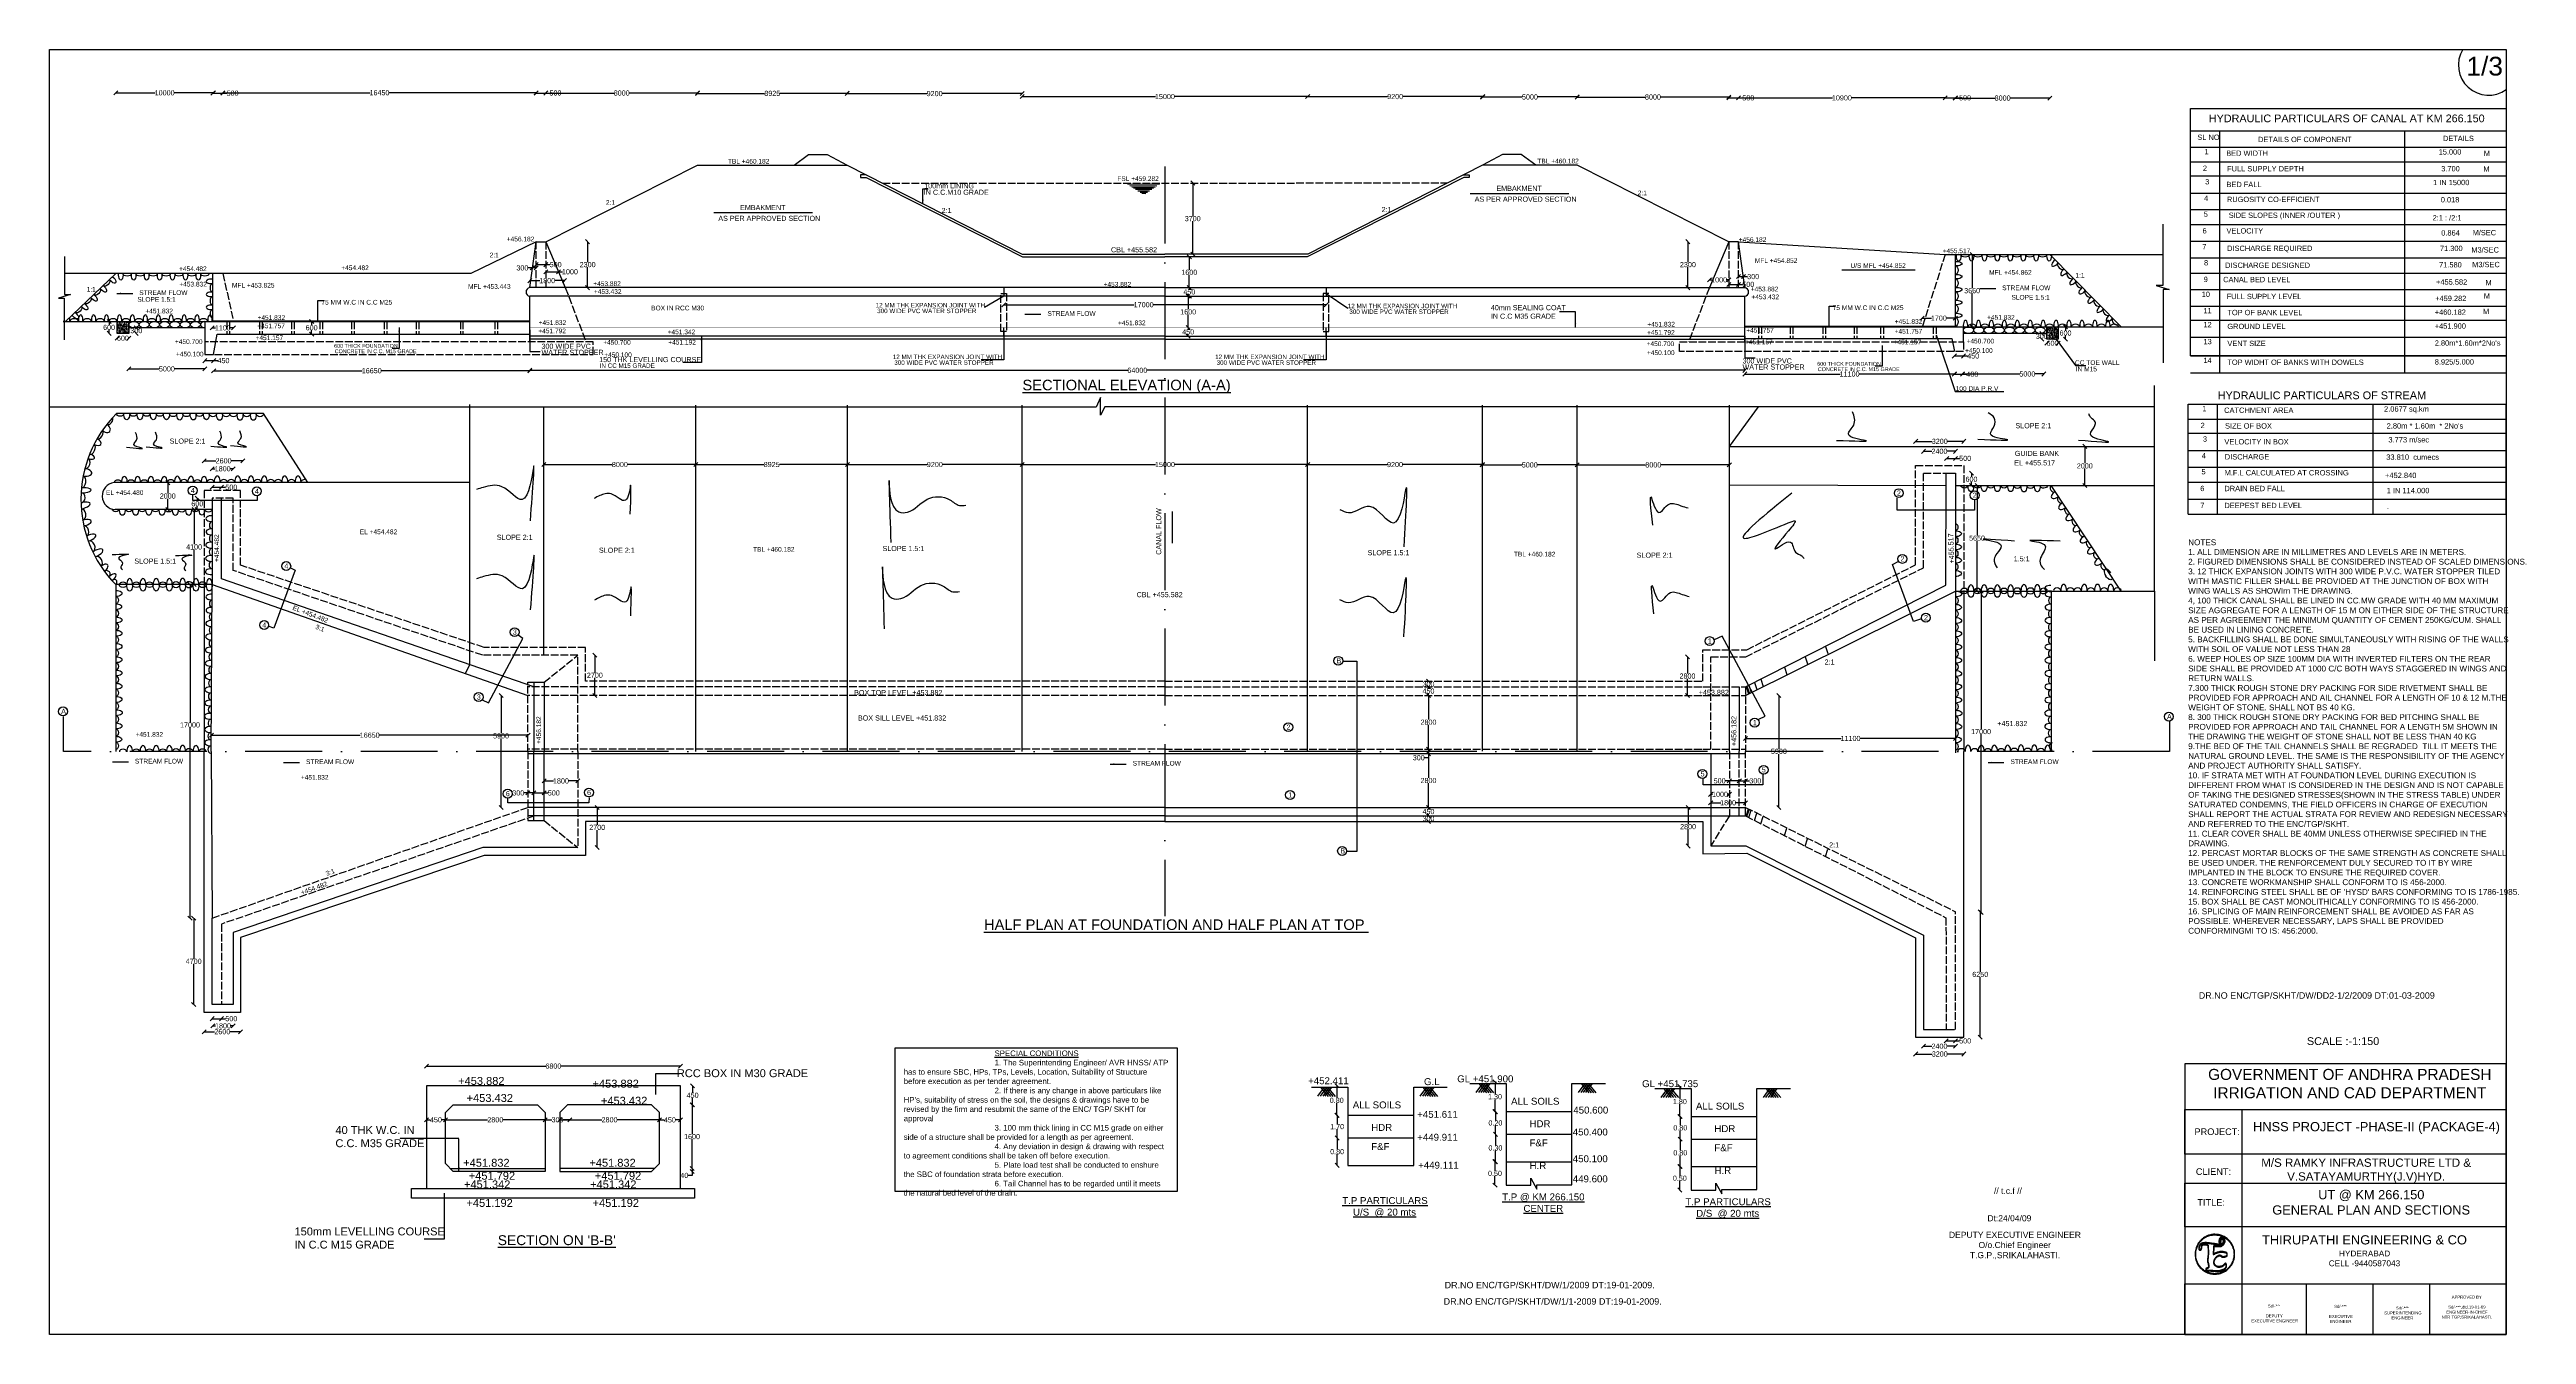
# Model space of a CAD drawing. Header units: millimetres. Extents: x 5124 to 6568637, y 2311 to 91879094.
# Drawn here: x 3634331 to 3692258, y 45927594 to 45957630 of the extents above; entities that cross this region are included whole.
import ezdxf

# ---------------------------------------------------------------- set-up
doc = ezdxf.new("R2010")
doc.units = ezdxf.units.MM
doc.header["$MEASUREMENT"] = 0
doc.linetypes.add('ACAD_ISO02W100', pattern=[15, 12, -3])
doc.linetypes.add('ACAD_ISO10W100', pattern=[18, 12, -3, 0, -3])
for name, color, linetype in [('DIMENSION', 7, 'Continuous'), ('DRAWING', 7, 'Continuous'), ('TEXT', 7, 'Continuous')]:
    doc.layers.add(name, color=color, linetype=linetype)
doc.styles.get("Standard").update_dxf_attribs({"font": 'arial.ttf', "height": 120})
doc.dimstyles.get("Standard").update_dxf_attribs({"dimtxt": 200, "dimasz": 110, "dimexe": 0.18, "dimexo": 0.0625, "dimgap": 0.09, "dimtad": 0, "dimtih": 1, "dimtoh": 1, "dimdec": 0, "dimzin": 0, "dimdsep": 46, "dimtxsty": 'Standard', "dimblk": 'OBLIQUE', "dimcen": 0.09, "dimse1": 1, "dimse2": 1, "dimadec": 0, "dimazin": 0, "dimtfac": 1, "dimtdec": 0, "dimtofl": 0, "dimtmove": 0, "dimatfit": 3, "dimfxl": 1, "dimtolj": 1, "dimtzin": 0, "dimarcsym": 0})
pattern_1 = [(50, (0, 0), (71.72601826, -6.2752135), [7.5, -82.5]), (355, (0, 0), (-13.87513336, 75.21921337), [6, -66]), (100.4514, (5.98, -0.52), (57.85093817, 68.94395421), [6.374019, -70.1142112]), (46.1842, (0, 20), (106.72410486, -16.55190143), [11.25, -123.75]), (96.6356, (8.89, 18.62), (93.46627055, 97.4117871), [9.5610288, -105.1713]), (351.1842, (0, 20), (93.46619451, 97.4118601), [9, -99]), (21, (10, 15), (59.69070521, -40.26188907), [7.5, -82.5]), (326, (10, 15), (24.33153319, 72.5150045), [6, -66]), (71.4514, (14.974, 11.645), (84.02226286, 32.25304967), [6.374019, -70.1142112]), (37.5, (0, 0), (1.215985532, 33.289385383), [0, -65.2, 0, -67, 0, -66.25]), (7.5, (0, 0), (26.306953744, 39.441171188), [0, -38.2, 0, -63.7, 0, -25.25]), (327.5, (-22.3, 0), (53.382243617, -2.255487173), [0, -25, 0, -78, 0, -103.5]), (317.5, (-32.3, 0), (58.318616934, 10.010498233), [0, -32.5, 0, -51.8, 0, -73.5])]

# ---------------------------------------------------------------- blocks, each defined once
blk = doc.blocks.new('_Oblique')
at = {"color": 0, "linetype": 'ByBlock', "lineweight": -2}
blk.add_line((-0.5, -0.5), (0.5, 0.5), dxfattribs=at)
blk = doc.blocks.new('*D68')
at = {"layer": 'Defpoints', "color": 0}
for p in [(3672459, 45933386), (3672720, 45933386), (3672720, 45932688)]:
    blk.add_point(p, dxfattribs=at)
at = {"layer": 'DIMENSION', "color": 0, "lineweight": -2}
for p, q in [((3672459, 45933386), (3672459, 45933098)), ((3672459, 45932688), (3672459, 45932975))]:
    blk.add_line(p, q, dxfattribs=at)
at = {"layer": 'DIMENSION', "color": 0, "lineweight": -2, "xscale": 95, "yscale": 95, "zscale": 95}
for p, rotation in [((3672459, 45933386), 90), ((3672459, 45932688), 270)]:
    blk.add_blockref('_Oblique', p, dxfattribs=dict(at, rotation=rotation))
at = {"layer": 'DIMENSION', "color": 0, "insert": (3672459, 45933037), "char_height": 120, "attachment_point": 5}
blk.add_mtext('\\A1;1.80', dxfattribs=at)
blk = doc.blocks.new('*D69')
at = {"layer": 'Defpoints', "color": 0}
for p in [(3672720, 45932688), (3672469, 45932158), (3672720, 45932158)]:
    blk.add_point(p, dxfattribs=at)
at = {"layer": 'DIMENSION', "color": 0, "lineweight": -2}
for p, q in [((3672469, 45932688), (3672469, 45932484)), ((3672469, 45932158), (3672469, 45932362))]:
    blk.add_line(p, q, dxfattribs=at)
at = {"layer": 'DIMENSION', "color": 0, "lineweight": -2, "xscale": 95, "yscale": 95, "zscale": 95}
for p, rotation in [((3672469, 45932688), 90), ((3672469, 45932158), 270)]:
    blk.add_blockref('_Oblique', p, dxfattribs=dict(at, rotation=rotation))
at = {"layer": 'DIMENSION', "color": 0, "insert": (3672469, 45932423), "char_height": 120, "attachment_point": 5}
blk.add_mtext('\\A1;0.80', dxfattribs=at)
blk = doc.blocks.new('*D70')
at = {"layer": 'Defpoints', "color": 0, "linetype": 'Continuous'}
for p in [(3672720, 45931518), (3672458, 45930970), (3672720, 45930970)]:
    blk.add_point(p, dxfattribs=at)
at = {"layer": 'TEXT', "color": 0, "linetype": 'Continuous', "lineweight": -2}
for p, q in [((3672458, 45931518), (3672458, 45931305)), ((3672458, 45930970), (3672458, 45931182))]:
    blk.add_line(p, q, dxfattribs=at)
at = {"layer": 'TEXT', "color": 0, "linetype": 'Continuous', "lineweight": -2, "xscale": 95, "yscale": 95, "zscale": 95}
for p, rotation in [((3672458, 45931518), 90), ((3672458, 45930970), 270)]:
    blk.add_blockref('_Oblique', p, dxfattribs=dict(at, rotation=rotation))
at = {"layer": 'TEXT', "color": 0, "linetype": 'Continuous', "insert": (3672458, 45931244), "char_height": 120, "attachment_point": 5}
blk.add_mtext('\\A1;0.50', dxfattribs=at)
blk = doc.blocks.new('*D71')
at = {"layer": 'Defpoints', "color": 0}
for p in [(3672720, 45932158), (3672469, 45931518), (3672720, 45931518)]:
    blk.add_point(p, dxfattribs=at)
at = {"layer": 'DIMENSION', "color": 0, "lineweight": -2}
for p, q in [((3672469, 45932158), (3672469, 45931899)), ((3672469, 45931518), (3672469, 45931777))]:
    blk.add_line(p, q, dxfattribs=at)
at = {"layer": 'DIMENSION', "color": 0, "lineweight": -2, "xscale": 95, "yscale": 95, "zscale": 95}
for p, rotation in [((3672469, 45932158), 90), ((3672469, 45931518), 270)]:
    blk.add_blockref('_Oblique', p, dxfattribs=dict(at, rotation=rotation))
at = {"layer": 'DIMENSION', "color": 0, "insert": (3672469, 45931838), "char_height": 120, "attachment_point": 5}
blk.add_mtext('\\A1;0.80', dxfattribs=at)
blk = doc.blocks.new('*D74')
at = {"layer": 'Defpoints', "color": 0}
for p in [(3668136, 45933500), (3668397, 45933500), (3668397, 45932802)]:
    blk.add_point(p, dxfattribs=at)
at = {"layer": 'DIMENSION', "color": 0, "lineweight": -2}
for p, q in [((3668136, 45933500), (3668136, 45933212)), ((3668136, 45932802), (3668136, 45933089))]:
    blk.add_line(p, q, dxfattribs=at)
at = {"layer": 'DIMENSION', "color": 0, "lineweight": -2, "xscale": 95, "yscale": 95, "zscale": 95}
for p, rotation in [((3668136, 45933500), 90), ((3668136, 45932802), 270)]:
    blk.add_blockref('_Oblique', p, dxfattribs=dict(at, rotation=rotation))
at = {"layer": 'DIMENSION', "color": 0, "insert": (3668136, 45933151), "char_height": 120, "attachment_point": 5}
blk.add_mtext('\\A1;1.30', dxfattribs=at)
blk = doc.blocks.new('*D75')
at = {"layer": 'Defpoints', "color": 0}
for p in [(3668146, 45932272), (3668397, 45932802), (3668397, 45932272)]:
    blk.add_point(p, dxfattribs=at)
at = {"layer": 'DIMENSION', "color": 0, "lineweight": -2}
for p, q in [((3668146, 45932802), (3668146, 45932598)), ((3668146, 45932272), (3668146, 45932476))]:
    blk.add_line(p, q, dxfattribs=at)
at = {"layer": 'DIMENSION', "color": 0, "lineweight": -2, "xscale": 95, "yscale": 95, "zscale": 95}
for p, rotation in [((3668146, 45932802), 90), ((3668146, 45932272), 270)]:
    blk.add_blockref('_Oblique', p, dxfattribs=dict(at, rotation=rotation))
at = {"layer": 'DIMENSION', "color": 0, "insert": (3668146, 45932537), "char_height": 120, "attachment_point": 5}
blk.add_mtext('\\A1;0.20', dxfattribs=at)
blk = doc.blocks.new('*D72')
at = {"layer": 'Defpoints', "color": 0, "linetype": 'Continuous'}
for p in [(3668397, 45931632), (3668135, 45931084), (3668397, 45931084)]:
    blk.add_point(p, dxfattribs=at)
at = {"layer": 'TEXT', "color": 0, "linetype": 'Continuous', "lineweight": -2}
for p, q in [((3668135, 45931632), (3668135, 45931419)), ((3668135, 45931084), (3668135, 45931296))]:
    blk.add_line(p, q, dxfattribs=at)
at = {"layer": 'TEXT', "color": 0, "linetype": 'Continuous', "lineweight": -2, "xscale": 95, "yscale": 95, "zscale": 95}
for p, rotation in [((3668135, 45931632), 90), ((3668135, 45931084), 270)]:
    blk.add_blockref('_Oblique', p, dxfattribs=dict(at, rotation=rotation))
at = {"layer": 'TEXT', "color": 0, "linetype": 'Continuous', "insert": (3668135, 45931358), "char_height": 120, "attachment_point": 5}
blk.add_mtext('\\A1;0.50', dxfattribs=at)
blk = doc.blocks.new('*D73')
at = {"layer": 'Defpoints', "color": 0}
for p in [(3668397, 45932272), (3668146, 45931632), (3668397, 45931632)]:
    blk.add_point(p, dxfattribs=at)
at = {"layer": 'DIMENSION', "color": 0, "lineweight": -2}
for p, q in [((3668146, 45932272), (3668146, 45932013)), ((3668146, 45931632), (3668146, 45931891))]:
    blk.add_line(p, q, dxfattribs=at)
at = {"layer": 'DIMENSION', "color": 0, "lineweight": -2, "xscale": 95, "yscale": 95, "zscale": 95}
for p, rotation in [((3668146, 45932272), 90), ((3668146, 45931632), 270)]:
    blk.add_blockref('_Oblique', p, dxfattribs=dict(at, rotation=rotation))
at = {"layer": 'DIMENSION', "color": 0, "insert": (3668146, 45931952), "char_height": 120, "attachment_point": 5}
blk.add_mtext('\\A1;0.30', dxfattribs=at)
blk = doc.blocks.new('*D78')
at = {"layer": 'Defpoints', "color": 0}
for p in [(3664434, 45933414), (3664695, 45933414), (3664695, 45932716)]:
    blk.add_point(p, dxfattribs=at)
at = {"layer": 'DIMENSION', "color": 0, "lineweight": -2}
for p, q in [((3664434, 45933414), (3664434, 45933126)), ((3664434, 45932716), (3664434, 45933003))]:
    blk.add_line(p, q, dxfattribs=at)
at = {"layer": 'DIMENSION', "color": 0, "lineweight": -2, "xscale": 95, "yscale": 95, "zscale": 95}
for p, rotation in [((3664434, 45933414), 90), ((3664434, 45932716), 270)]:
    blk.add_blockref('_Oblique', p, dxfattribs=dict(at, rotation=rotation))
at = {"layer": 'DIMENSION', "color": 0, "insert": (3664434, 45933065), "char_height": 120, "attachment_point": 5}
blk.add_mtext('\\A1;0.80', dxfattribs=at)
blk = doc.blocks.new('*D79')
at = {"layer": 'Defpoints', "color": 0}
for p in [(3664695, 45932716), (3664444, 45932186), (3664695, 45932186)]:
    blk.add_point(p, dxfattribs=at)
at = {"layer": 'DIMENSION', "color": 0, "lineweight": -2}
for p, q in [((3664444, 45932716), (3664444, 45932512)), ((3664444, 45932186), (3664444, 45932390))]:
    blk.add_line(p, q, dxfattribs=at)
at = {"layer": 'DIMENSION', "color": 0, "lineweight": -2, "xscale": 95, "yscale": 95, "zscale": 95}
for p, rotation in [((3664444, 45932716), 90), ((3664444, 45932186), 270)]:
    blk.add_blockref('_Oblique', p, dxfattribs=dict(at, rotation=rotation))
at = {"layer": 'DIMENSION', "color": 0, "insert": (3664444, 45932451), "char_height": 120, "attachment_point": 5}
blk.add_mtext('\\A1;1.70', dxfattribs=at)
blk = doc.blocks.new('*D77')
at = {"layer": 'Defpoints', "color": 0}
for p in [(3664695, 45932186), (3664444, 45931546), (3664695, 45931546)]:
    blk.add_point(p, dxfattribs=at)
at = {"layer": 'DIMENSION', "color": 0, "lineweight": -2}
for p, q in [((3664444, 45932186), (3664444, 45931927)), ((3664444, 45931546), (3664444, 45931805))]:
    blk.add_line(p, q, dxfattribs=at)
at = {"layer": 'DIMENSION', "color": 0, "lineweight": -2, "xscale": 95, "yscale": 95, "zscale": 95}
for p, rotation in [((3664444, 45932186), 90), ((3664444, 45931546), 270)]:
    blk.add_blockref('_Oblique', p, dxfattribs=dict(at, rotation=rotation))
at = {"layer": 'DIMENSION', "color": 0, "insert": (3664444, 45931866), "char_height": 120, "attachment_point": 5}
blk.add_mtext('\\A1;0.80', dxfattribs=at)
blk = doc.blocks.new('*D81')
at = {"layer": 'Defpoints', "color": 0}
for p in [(3643144, 45933404), (3649084, 45933866), (3649084, 45933404)]:
    blk.add_point(p, dxfattribs=at)
at = {"layer": 'DIMENSION', "color": 0, "lineweight": -2}
for p, q in [((3643144, 45933866), (3645934, 45933866)), ((3649084, 45933866), (3646293, 45933866))]:
    blk.add_line(p, q, dxfattribs=at)
at = {"layer": 'DIMENSION', "color": 0, "lineweight": -2, "xscale": 95, "yscale": 95, "zscale": 95, "rotation": 180}
blk.add_blockref('_Oblique', (3643144, 45933866), dxfattribs=at)
at = {"layer": 'DIMENSION', "color": 0, "lineweight": -2, "xscale": 95, "yscale": 95, "zscale": 95}
blk.add_blockref('_Oblique', (3649084, 45933866), dxfattribs=at)
at = {"layer": 'DIMENSION', "color": 0, "insert": (3646114, 45933866), "char_height": 120, "attachment_point": 5}
blk.add_mtext('\\A1;6800', dxfattribs=at)
blk = doc.blocks.new('*D82')
at = {"layer": 'Defpoints', "color": 0}
for p in [(3643144, 45932611), (3643144, 45932611), (3643590, 45932611)]:
    blk.add_point(p, dxfattribs=at)
at = {"layer": 'DIMENSION', "color": 0, "lineweight": -2}
for p, q in [((3643144, 45932611), (3643232, 45932611)), ((3643590, 45932611), (3643501, 45932611))]:
    blk.add_line(p, q, dxfattribs=at)
at = {"layer": 'DIMENSION', "color": 0, "lineweight": -2, "xscale": 95, "yscale": 95, "zscale": 95, "rotation": 180}
blk.add_blockref('_Oblique', (3643144, 45932611), dxfattribs=at)
at = {"layer": 'DIMENSION', "color": 0, "lineweight": -2, "xscale": 95, "yscale": 95, "zscale": 95}
blk.add_blockref('_Oblique', (3643590, 45932611), dxfattribs=at)
at = {"layer": 'DIMENSION', "color": 0, "insert": (3643367, 45932611), "char_height": 120, "attachment_point": 5}
blk.add_mtext('\\A1;450', dxfattribs=at)
blk = doc.blocks.new('*D83')
at = {"layer": 'Defpoints', "color": 0}
for p in [(3645921, 45937515), (3643590, 45932611), (3645921, 45932611)]:
    blk.add_point(p, dxfattribs=at)
at = {"layer": 'DRAWING', "color": 0, "lineweight": -2}
for p, q in [((3643590, 45932611), (3644575, 45932611)), ((3645921, 45932611), (3644936, 45932611))]:
    blk.add_line(p, q, dxfattribs=at)
at = {"layer": 'DRAWING', "color": 0, "lineweight": -2, "xscale": 95, "yscale": 95, "zscale": 95, "rotation": 180}
blk.add_blockref('_Oblique', (3643590, 45932611), dxfattribs=at)
at = {"layer": 'DRAWING', "color": 0, "lineweight": -2, "xscale": 95, "yscale": 95, "zscale": 95}
blk.add_blockref('_Oblique', (3645921, 45932611), dxfattribs=at)
at = {"layer": 'DRAWING', "color": 0, "insert": (3644756, 45932611), "char_height": 120, "attachment_point": 5}
blk.add_mtext('\\A1;2800', dxfattribs=at)
blk = doc.blocks.new('*D80')
at = {"layer": 'Defpoints', "color": 0}
for p in [(3646501, 45936218), (3645921, 45932611), (3646501, 45932611)]:
    blk.add_point(p, dxfattribs=at)
at = {"layer": 'DIMENSION', "color": 0, "lineweight": -2}
for p, q in [((3645921, 45932611), (3646079, 45932611)), ((3646501, 45932611), (3646344, 45932611))]:
    blk.add_line(p, q, dxfattribs=at)
at = {"layer": 'DIMENSION', "color": 0, "lineweight": -2, "xscale": 95, "yscale": 95, "zscale": 95, "rotation": 180}
blk.add_blockref('_Oblique', (3645921, 45932611), dxfattribs=at)
at = {"layer": 'DIMENSION', "color": 0, "lineweight": -2, "xscale": 95, "yscale": 95, "zscale": 95}
blk.add_blockref('_Oblique', (3646501, 45932611), dxfattribs=at)
at = {"layer": 'DIMENSION', "color": 0, "insert": (3646211, 45932611), "char_height": 120, "attachment_point": 5}
blk.add_mtext('\\A1;300', dxfattribs=at)
blk = doc.blocks.new('*D84')
at = {"layer": 'Defpoints', "color": 0}
for p in [(3648594, 45937515), (3646262, 45932611), (3648594, 45932611)]:
    blk.add_point(p, dxfattribs=at)
at = {"layer": 'DRAWING', "color": 0, "lineweight": -2}
for p, q in [((3646262, 45932611), (3647248, 45932611)), ((3648594, 45932611), (3647608, 45932611))]:
    blk.add_line(p, q, dxfattribs=at)
at = {"layer": 'DRAWING', "color": 0, "lineweight": -2, "xscale": 95, "yscale": 95, "zscale": 95, "rotation": 180}
blk.add_blockref('_Oblique', (3646262, 45932611), dxfattribs=at)
at = {"layer": 'DRAWING', "color": 0, "lineweight": -2, "xscale": 95, "yscale": 95, "zscale": 95}
blk.add_blockref('_Oblique', (3648594, 45932611), dxfattribs=at)
at = {"layer": 'DRAWING', "color": 0, "insert": (3647428, 45932611), "char_height": 120, "attachment_point": 5}
blk.add_mtext('\\A1;2800', dxfattribs=at)
blk = doc.blocks.new('*D85')
at = {"layer": 'Defpoints', "color": 0}
for p in [(3649084, 45937515), (3648594, 45932611), (3649084, 45932608)]:
    blk.add_point(p, dxfattribs=at)
at = {"layer": 'DRAWING', "color": 0, "lineweight": -2}
for p, q in [((3648594, 45932608), (3648704, 45932608)), ((3649084, 45932608), (3648974, 45932608))]:
    blk.add_line(p, q, dxfattribs=at)
at = {"layer": 'DRAWING', "color": 0, "lineweight": -2, "xscale": 95, "yscale": 95, "zscale": 95, "rotation": 180}
blk.add_blockref('_Oblique', (3648594, 45932608), dxfattribs=at)
at = {"layer": 'DRAWING', "color": 0, "lineweight": -2, "xscale": 95, "yscale": 95, "zscale": 95}
blk.add_blockref('_Oblique', (3649084, 45932608), dxfattribs=at)
at = {"layer": 'DRAWING', "color": 0, "insert": (3648839, 45932608), "char_height": 120, "attachment_point": 5}
blk.add_mtext('\\A1;450', dxfattribs=at)
blk = doc.blocks.new('*D86')
at = {"layer": 'Defpoints', "color": 0}
for p in [(3648412, 45933404), (3649370, 45933404), (3648412, 45932964)]:
    blk.add_point(p, dxfattribs=at)
at = {"layer": 'DIMENSION', "color": 0, "lineweight": -2}
for p, q in [((3649370, 45933404), (3649370, 45933245)), ((3649370, 45932964), (3649370, 45933122))]:
    blk.add_line(p, q, dxfattribs=at)
at = {"layer": 'DIMENSION', "color": 0, "lineweight": -2, "xscale": 95, "yscale": 95, "zscale": 95}
for p, rotation in [((3649370, 45933404), 90), ((3649370, 45932964), 270)]:
    blk.add_blockref('_Oblique', p, dxfattribs=dict(at, rotation=rotation))
at = {"layer": 'DIMENSION', "color": 0, "insert": (3649370, 45933184), "char_height": 120, "attachment_point": 5}
blk.add_mtext('\\A1;450', dxfattribs=at)
blk = doc.blocks.new('*D87')
at = {"layer": 'Defpoints', "color": 0}
for p in [(3648412, 45932964), (3648479, 45931472), (3649357, 45931472)]:
    blk.add_point(p, dxfattribs=at)
at = {"layer": 'DIMENSION', "color": 0, "lineweight": -2}
for p, q in [((3649357, 45932964), (3649357, 45932279)), ((3649357, 45931472), (3649357, 45932156))]:
    blk.add_line(p, q, dxfattribs=at)
at = {"layer": 'DIMENSION', "color": 0, "lineweight": -2, "xscale": 95, "yscale": 95, "zscale": 95}
for p, rotation in [((3649357, 45932964), 90), ((3649357, 45931472), 270)]:
    blk.add_blockref('_Oblique', p, dxfattribs=dict(at, rotation=rotation))
at = {"layer": 'DIMENSION', "color": 0, "insert": (3649357, 45932218), "char_height": 120, "attachment_point": 5}
blk.add_mtext('\\A1;1600', dxfattribs=at)
blk = doc.blocks.new('*D88')
at = {"layer": 'Defpoints', "color": 0}
for p in [(3648412, 45931405), (3648479, 45931472), (3649360, 45931405)]:
    blk.add_point(p, dxfattribs=at)
at = {"layer": 'DIMENSION', "color": 0, "lineweight": -2}
for p, q in [((3649360, 45931310), (3649265, 45931310)), ((3649360, 45931472), (3649360, 45931405)), ((3649360, 45931405), (3649360, 45931310))]:
    blk.add_line(p, q, dxfattribs=at)
at = {"layer": 'DIMENSION', "color": 0, "lineweight": -2, "xscale": 95, "yscale": 95, "zscale": 95}
for p, rotation in [((3649360, 45931472), 90), ((3649360, 45931405), 270)]:
    blk.add_blockref('_Oblique', p, dxfattribs=dict(at, rotation=rotation))
at = {"layer": 'DIMENSION', "color": 0, "insert": (3649176, 45931310), "char_height": 120, "attachment_point": 5}
blk.add_mtext('\\A1;40', dxfattribs=at)
blk = doc.blocks.new('*D93')
at = {"layer": 'Defpoints', "color": 0, "linetype": 'Continuous'}
for p in [(3638161, 45956618), (3635884, 45952394), (3638161, 45952394)]:
    blk.add_point(p, dxfattribs=at)
at = {"layer": 'DIMENSION', "color": 0, "linetype": 'Continuous', "lineweight": -2}
for p, q in [((3635884, 45956618), (3636802, 45956618)), ((3638161, 45956618), (3637243, 45956618))]:
    blk.add_line(p, q, dxfattribs=at)
at = {"layer": 'DIMENSION', "color": 0, "linetype": 'Continuous', "lineweight": -2, "xscale": 95, "yscale": 95, "zscale": 95, "rotation": 180}
blk.add_blockref('_Oblique', (3635884, 45956618), dxfattribs=at)
at = {"layer": 'DIMENSION', "color": 0, "linetype": 'Continuous', "lineweight": -2, "xscale": 95, "yscale": 95, "zscale": 95}
blk.add_blockref('_Oblique', (3638161, 45956618), dxfattribs=at)
at = {"layer": 'DIMENSION', "color": 0, "linetype": 'Continuous', "insert": (3637022, 45956618), "char_height": 120, "attachment_point": 5}
blk.add_mtext('\\A1;10000', dxfattribs=at)
blk = doc.blocks.new('*D94')
at = {"layer": 'Defpoints', "color": 0, "linetype": 'Continuous'}
for p in [(3638384, 45956610), (3638148, 45952394), (3638384, 45952394)]:
    blk.add_point(p, dxfattribs=at)
at = {"layer": 'DIMENSION', "color": 0, "linetype": 'Continuous', "lineweight": -2}
for p, q in [((3638148, 45956610), (3638384, 45956610)), ((3638384, 45956610), (3638480, 45956610))]:
    blk.add_line(p, q, dxfattribs=at)
at = {"layer": 'DIMENSION', "color": 0, "linetype": 'Continuous', "lineweight": -2, "xscale": 95, "yscale": 95, "zscale": 95, "rotation": 180}
blk.add_blockref('_Oblique', (3638148, 45956610), dxfattribs=at)
at = {"layer": 'DIMENSION', "color": 0, "linetype": 'Continuous', "lineweight": -2, "xscale": 95, "yscale": 95, "zscale": 95}
blk.add_blockref('_Oblique', (3638384, 45956610), dxfattribs=at)
at = {"layer": 'DIMENSION', "color": 0, "linetype": 'Continuous', "insert": (3638612, 45956610), "char_height": 120, "attachment_point": 5}
blk.add_mtext('\\A1;500', dxfattribs=at)
blk = doc.blocks.new('*D95')
at = {"layer": 'Defpoints', "color": 0, "linetype": 'Continuous'}
for p in [(3638384, 45956620), (3645710, 45953139), (3638384, 45952394)]:
    blk.add_point(p, dxfattribs=at)
at = {"layer": 'DIMENSION', "color": 0, "linetype": 'Continuous', "lineweight": -2}
for p, q in [((3638384, 45956620), (3641827, 45956620)), ((3645710, 45956620), (3642267, 45956620))]:
    blk.add_line(p, q, dxfattribs=at)
at = {"layer": 'DIMENSION', "color": 0, "linetype": 'Continuous', "lineweight": -2, "xscale": 95, "yscale": 95, "zscale": 95, "rotation": 180}
blk.add_blockref('_Oblique', (3638384, 45956620), dxfattribs=at)
at = {"layer": 'DIMENSION', "color": 0, "linetype": 'Continuous', "lineweight": -2, "xscale": 95, "yscale": 95, "zscale": 95}
blk.add_blockref('_Oblique', (3645710, 45956620), dxfattribs=at)
at = {"layer": 'DIMENSION', "color": 0, "linetype": 'Continuous', "insert": (3642047, 45956620), "char_height": 120, "attachment_point": 5}
blk.add_mtext('\\A1;16450', dxfattribs=at)
blk = doc.blocks.new('*D96')
at = {"layer": 'Defpoints', "color": 0, "linetype": 'Continuous'}
for p in [(3645936, 45956614), (3645710, 45953139), (3645936, 45953139)]:
    blk.add_point(p, dxfattribs=at)
at = {"layer": 'DIMENSION', "color": 0, "linetype": 'Continuous', "lineweight": -2}
for p, q in [((3645710, 45956614), (3645936, 45956614)), ((3645936, 45956614), (3646031, 45956614))]:
    blk.add_line(p, q, dxfattribs=at)
at = {"layer": 'DIMENSION', "color": 0, "linetype": 'Continuous', "lineweight": -2, "xscale": 95, "yscale": 95, "zscale": 95, "rotation": 180}
blk.add_blockref('_Oblique', (3645710, 45956614), dxfattribs=at)
at = {"layer": 'DIMENSION', "color": 0, "linetype": 'Continuous', "lineweight": -2, "xscale": 95, "yscale": 95, "zscale": 95}
blk.add_blockref('_Oblique', (3645936, 45956614), dxfattribs=at)
at = {"layer": 'DIMENSION', "color": 0, "linetype": 'Continuous', "insert": (3646163, 45956614), "char_height": 120, "attachment_point": 5}
blk.add_mtext('\\A1;500', dxfattribs=at)
blk = doc.blocks.new('*D97')
at = {"layer": 'Defpoints', "color": 0, "linetype": 'Continuous'}
for p in [(3649484, 45956614), (3649484, 45954930), (3645940, 45953139)]:
    blk.add_point(p, dxfattribs=at)
at = {"layer": 'DIMENSION', "color": 0, "linetype": 'Continuous', "lineweight": -2}
for p, q in [((3645940, 45956614), (3647533, 45956614)), ((3649484, 45956614), (3647891, 45956614))]:
    blk.add_line(p, q, dxfattribs=at)
at = {"layer": 'DIMENSION', "color": 0, "linetype": 'Continuous', "lineweight": -2, "xscale": 95, "yscale": 95, "zscale": 95, "rotation": 180}
blk.add_blockref('_Oblique', (3645940, 45956614), dxfattribs=at)
at = {"layer": 'DIMENSION', "color": 0, "linetype": 'Continuous', "lineweight": -2, "xscale": 95, "yscale": 95, "zscale": 95}
blk.add_blockref('_Oblique', (3649484, 45956614), dxfattribs=at)
at = {"layer": 'DIMENSION', "color": 0, "linetype": 'Continuous', "insert": (3647712, 45956614), "char_height": 120, "attachment_point": 5}
blk.add_mtext('\\A1;8000', dxfattribs=at)
blk = doc.blocks.new('*D98')
at = {"layer": 'Defpoints', "color": 0, "linetype": 'Continuous'}
for p in [(3652984, 45956606), (3649484, 45954930), (3652984, 45954930)]:
    blk.add_point(p, dxfattribs=at)
at = {"layer": 'DIMENSION', "color": 0, "linetype": 'Continuous', "lineweight": -2}
for p, q in [((3649484, 45956606), (3651054, 45956606)), ((3652984, 45956606), (3651414, 45956606))]:
    blk.add_line(p, q, dxfattribs=at)
at = {"layer": 'DIMENSION', "color": 0, "linetype": 'Continuous', "lineweight": -2, "xscale": 95, "yscale": 95, "zscale": 95, "rotation": 180}
blk.add_blockref('_Oblique', (3649484, 45956606), dxfattribs=at)
at = {"layer": 'DIMENSION', "color": 0, "linetype": 'Continuous', "lineweight": -2, "xscale": 95, "yscale": 95, "zscale": 95}
blk.add_blockref('_Oblique', (3652984, 45956606), dxfattribs=at)
at = {"layer": 'DIMENSION', "color": 0, "linetype": 'Continuous', "insert": (3651234, 45956606), "char_height": 120, "attachment_point": 5}
blk.add_mtext('\\A1;8925', dxfattribs=at)
blk = doc.blocks.new('*D99')
at = {"layer": 'Defpoints', "color": 0, "linetype": 'Continuous'}
for p in [(3657076, 45956600), (3652984, 45954930), (3657076, 45952844)]:
    blk.add_point(p, dxfattribs=at)
at = {"layer": 'DIMENSION', "color": 0, "linetype": 'Continuous', "lineweight": -2}
for p, q in [((3652984, 45956600), (3654851, 45956600)), ((3657076, 45956600), (3655209, 45956600))]:
    blk.add_line(p, q, dxfattribs=at)
at = {"layer": 'DIMENSION', "color": 0, "linetype": 'Continuous', "lineweight": -2, "xscale": 95, "yscale": 95, "zscale": 95, "rotation": 180}
blk.add_blockref('_Oblique', (3652984, 45956600), dxfattribs=at)
at = {"layer": 'DIMENSION', "color": 0, "linetype": 'Continuous', "lineweight": -2, "xscale": 95, "yscale": 95, "zscale": 95}
blk.add_blockref('_Oblique', (3657076, 45956600), dxfattribs=at)
at = {"layer": 'DIMENSION', "color": 0, "linetype": 'Continuous', "insert": (3655030, 45956600), "char_height": 120, "attachment_point": 5}
blk.add_mtext('\\A1;9200', dxfattribs=at)
blk = doc.blocks.new('*D100')
at = {"layer": 'Defpoints', "color": 0, "linetype": 'Continuous'}
for p in [(3663755, 45956531), (3657076, 45952844), (3663755, 45952844)]:
    blk.add_point(p, dxfattribs=at)
at = {"layer": 'DIMENSION', "color": 0, "linetype": 'Continuous', "lineweight": -2}
for p, q in [((3657076, 45956531), (3660195, 45956531)), ((3663755, 45956531), (3660636, 45956531))]:
    blk.add_line(p, q, dxfattribs=at)
at = {"layer": 'DIMENSION', "color": 0, "linetype": 'Continuous', "lineweight": -2, "xscale": 95, "yscale": 95, "zscale": 95, "rotation": 180}
blk.add_blockref('_Oblique', (3657076, 45956531), dxfattribs=at)
at = {"layer": 'DIMENSION', "color": 0, "linetype": 'Continuous', "lineweight": -2, "xscale": 95, "yscale": 95, "zscale": 95}
blk.add_blockref('_Oblique', (3663755, 45956531), dxfattribs=at)
at = {"layer": 'DIMENSION', "color": 0, "linetype": 'Continuous', "insert": (3660416, 45956531), "char_height": 120, "attachment_point": 5}
blk.add_mtext('\\A1;15000', dxfattribs=at)
blk = doc.blocks.new('*D101')
at = {"layer": 'Defpoints', "color": 0, "linetype": 'Continuous'}
for p in [(3667847, 45956531), (3667847, 45954930), (3663755, 45952844)]:
    blk.add_point(p, dxfattribs=at)
at = {"layer": 'DIMENSION', "color": 0, "linetype": 'Continuous', "lineweight": -2}
for p, q in [((3663755, 45956531), (3665622, 45956531)), ((3667847, 45956531), (3665980, 45956531))]:
    blk.add_line(p, q, dxfattribs=at)
at = {"layer": 'DIMENSION', "color": 0, "linetype": 'Continuous', "lineweight": -2, "xscale": 95, "yscale": 95, "zscale": 95, "rotation": 180}
blk.add_blockref('_Oblique', (3663755, 45956531), dxfattribs=at)
at = {"layer": 'DIMENSION', "color": 0, "linetype": 'Continuous', "lineweight": -2, "xscale": 95, "yscale": 95, "zscale": 95}
blk.add_blockref('_Oblique', (3667847, 45956531), dxfattribs=at)
at = {"layer": 'DIMENSION', "color": 0, "linetype": 'Continuous', "insert": (3665801, 45956531), "char_height": 120, "attachment_point": 5}
blk.add_mtext('\\A1;9200', dxfattribs=at)
blk = doc.blocks.new('*D102')
at = {"layer": 'Defpoints', "color": 0, "linetype": 'Continuous'}
for p in [(3670057, 45956521), (3667847, 45954930), (3670057, 45954930)]:
    blk.add_point(p, dxfattribs=at)
at = {"layer": 'DIMENSION', "color": 0, "linetype": 'Continuous', "lineweight": -2}
for p, q in [((3667847, 45956521), (3668773, 45956521)), ((3670057, 45956521), (3669131, 45956521))]:
    blk.add_line(p, q, dxfattribs=at)
at = {"layer": 'DIMENSION', "color": 0, "linetype": 'Continuous', "lineweight": -2, "xscale": 95, "yscale": 95, "zscale": 95, "rotation": 180}
blk.add_blockref('_Oblique', (3667847, 45956521), dxfattribs=at)
at = {"layer": 'DIMENSION', "color": 0, "linetype": 'Continuous', "lineweight": -2, "xscale": 95, "yscale": 95, "zscale": 95}
blk.add_blockref('_Oblique', (3670057, 45956521), dxfattribs=at)
at = {"layer": 'DIMENSION', "color": 0, "linetype": 'Continuous', "insert": (3668952, 45956521), "char_height": 120, "attachment_point": 5}
blk.add_mtext('\\A1;5000', dxfattribs=at)
blk = doc.blocks.new('*D103')
at = {"layer": 'Defpoints', "color": 0, "linetype": 'Continuous'}
for p in [(3673602, 45956520), (3670057, 45954930), (3673602, 45953130)]:
    blk.add_point(p, dxfattribs=at)
at = {"layer": 'DIMENSION', "color": 0, "linetype": 'Continuous', "lineweight": -2}
for p, q in [((3670057, 45956520), (3671650, 45956520)), ((3673602, 45956520), (3672008, 45956520))]:
    blk.add_line(p, q, dxfattribs=at)
at = {"layer": 'DIMENSION', "color": 0, "linetype": 'Continuous', "lineweight": -2, "xscale": 95, "yscale": 95, "zscale": 95, "rotation": 180}
blk.add_blockref('_Oblique', (3670057, 45956520), dxfattribs=at)
at = {"layer": 'DIMENSION', "color": 0, "linetype": 'Continuous', "lineweight": -2, "xscale": 95, "yscale": 95, "zscale": 95}
blk.add_blockref('_Oblique', (3673602, 45956520), dxfattribs=at)
at = {"layer": 'DIMENSION', "color": 0, "linetype": 'Continuous', "insert": (3671829, 45956520), "char_height": 120, "attachment_point": 5}
blk.add_mtext('\\A1;8000', dxfattribs=at)
blk = doc.blocks.new('*D104')
at = {"layer": 'Defpoints', "color": 0, "linetype": 'Continuous'}
for p in [(3673832, 45956500), (3673602, 45953130), (3673832, 45953139)]:
    blk.add_point(p, dxfattribs=at)
at = {"layer": 'DIMENSION', "color": 0, "linetype": 'Continuous', "lineweight": -2}
for p, q in [((3673602, 45956500), (3673832, 45956500)), ((3673832, 45956500), (3673927, 45956500))]:
    blk.add_line(p, q, dxfattribs=at)
at = {"layer": 'DIMENSION', "color": 0, "linetype": 'Continuous', "lineweight": -2, "xscale": 95, "yscale": 95, "zscale": 95, "rotation": 180}
blk.add_blockref('_Oblique', (3673602, 45956500), dxfattribs=at)
at = {"layer": 'DIMENSION', "color": 0, "linetype": 'Continuous', "lineweight": -2, "xscale": 95, "yscale": 95, "zscale": 95}
blk.add_blockref('_Oblique', (3673832, 45956500), dxfattribs=at)
at = {"layer": 'DIMENSION', "color": 0, "linetype": 'Continuous', "insert": (3674059, 45956500), "char_height": 120, "attachment_point": 5}
blk.add_mtext('\\A1;500', dxfattribs=at)
blk = doc.blocks.new('*D105')
at = {"layer": 'Defpoints', "color": 0, "linetype": 'Continuous'}
for p in [(3678664, 45956500), (3673832, 45953139), (3678664, 45952840)]:
    blk.add_point(p, dxfattribs=at)
at = {"layer": 'DIMENSION', "color": 0, "linetype": 'Continuous', "lineweight": -2}
for p, q in [((3673832, 45956500), (3676028, 45956500)), ((3678664, 45956500), (3676468, 45956500))]:
    blk.add_line(p, q, dxfattribs=at)
at = {"layer": 'DIMENSION', "color": 0, "linetype": 'Continuous', "lineweight": -2, "xscale": 95, "yscale": 95, "zscale": 95, "rotation": 180}
blk.add_blockref('_Oblique', (3673832, 45956500), dxfattribs=at)
at = {"layer": 'DIMENSION', "color": 0, "linetype": 'Continuous', "lineweight": -2, "xscale": 95, "yscale": 95, "zscale": 95}
blk.add_blockref('_Oblique', (3678664, 45956500), dxfattribs=at)
at = {"layer": 'DIMENSION', "color": 0, "linetype": 'Continuous', "insert": (3676248, 45956500), "char_height": 120, "attachment_point": 5}
blk.add_mtext('\\A1;10900', dxfattribs=at)
blk = doc.blocks.new('*D106')
at = {"layer": 'Defpoints', "color": 0, "linetype": 'Continuous'}
for p in [(3678902, 45956501), (3678664, 45952840), (3678902, 45952840)]:
    blk.add_point(p, dxfattribs=at)
at = {"layer": 'DIMENSION', "color": 0, "linetype": 'Continuous', "lineweight": -2}
for p, q in [((3678664, 45956501), (3678902, 45956501)), ((3678902, 45956501), (3678997, 45956501))]:
    blk.add_line(p, q, dxfattribs=at)
at = {"layer": 'DIMENSION', "color": 0, "linetype": 'Continuous', "lineweight": -2, "xscale": 95, "yscale": 95, "zscale": 95, "rotation": 180}
blk.add_blockref('_Oblique', (3678664, 45956501), dxfattribs=at)
at = {"layer": 'DIMENSION', "color": 0, "linetype": 'Continuous', "lineweight": -2, "xscale": 95, "yscale": 95, "zscale": 95}
blk.add_blockref('_Oblique', (3678902, 45956501), dxfattribs=at)
at = {"layer": 'DIMENSION', "color": 0, "linetype": 'Continuous', "insert": (3679129, 45956501), "char_height": 120, "attachment_point": 5}
blk.add_mtext('\\A1;500', dxfattribs=at)
blk = doc.blocks.new('*D107')
at = {"layer": 'Defpoints', "color": 0, "linetype": 'Continuous'}
for p in [(3681112, 45956496), (3678902, 45952840), (3681112, 45952840)]:
    blk.add_point(p, dxfattribs=at)
at = {"layer": 'DIMENSION', "color": 0, "linetype": 'Continuous', "lineweight": -2}
for p, q in [((3678902, 45956496), (3679828, 45956496)), ((3681112, 45956496), (3680186, 45956496))]:
    blk.add_line(p, q, dxfattribs=at)
at = {"layer": 'DIMENSION', "color": 0, "linetype": 'Continuous', "lineweight": -2, "xscale": 95, "yscale": 95, "zscale": 95, "rotation": 180}
blk.add_blockref('_Oblique', (3678902, 45956496), dxfattribs=at)
at = {"layer": 'DIMENSION', "color": 0, "linetype": 'Continuous', "lineweight": -2, "xscale": 95, "yscale": 95, "zscale": 95}
blk.add_blockref('_Oblique', (3681112, 45956496), dxfattribs=at)
at = {"layer": 'DIMENSION', "color": 0, "linetype": 'Continuous', "insert": (3680007, 45956496), "char_height": 120, "attachment_point": 5}
blk.add_mtext('\\A1;8000', dxfattribs=at)
blk = doc.blocks.new('*D108')
at = {"layer": 'Defpoints', "color": 0, "linetype": 'Continuous'}
for p in [(3636184, 45950996), (3637966, 45950996), (3637966, 45950164)]:
    blk.add_point(p, dxfattribs=at)
at = {"layer": 'DIMENSION', "color": 0, "linetype": 'Continuous', "lineweight": -2}
for p, q in [((3636184, 45950164), (3636896, 45950164)), ((3637966, 45950164), (3637254, 45950164))]:
    blk.add_line(p, q, dxfattribs=at)
at = {"layer": 'DIMENSION', "color": 0, "linetype": 'Continuous', "lineweight": -2, "xscale": 95, "yscale": 95, "zscale": 95, "rotation": 180}
blk.add_blockref('_Oblique', (3636184, 45950164), dxfattribs=at)
at = {"layer": 'DIMENSION', "color": 0, "linetype": 'Continuous', "lineweight": -2, "xscale": 95, "yscale": 95, "zscale": 95}
blk.add_blockref('_Oblique', (3637966, 45950164), dxfattribs=at)
at = {"layer": 'DIMENSION', "color": 0, "linetype": 'Continuous', "insert": (3637075, 45950164), "char_height": 120, "attachment_point": 5}
blk.add_mtext('\\A1;5000', dxfattribs=at)
blk = doc.blocks.new('*D109')
at = {"layer": 'Defpoints', "color": 0, "linetype": 'Continuous'}
for p in [(3637966, 45950503), (3638169, 45950503), (3638169, 45950358)]:
    blk.add_point(p, dxfattribs=at)
at = {"layer": 'DIMENSION', "color": 0, "linetype": 'Continuous', "lineweight": -2}
for p, q in [((3637966, 45950358), (3638169, 45950358)), ((3638169, 45950358), (3638264, 45950358))]:
    blk.add_line(p, q, dxfattribs=at)
at = {"layer": 'DIMENSION', "color": 0, "linetype": 'Continuous', "lineweight": -2, "xscale": 95, "yscale": 95, "zscale": 95, "rotation": 180}
blk.add_blockref('_Oblique', (3637966, 45950358), dxfattribs=at)
at = {"layer": 'DIMENSION', "color": 0, "linetype": 'Continuous', "lineweight": -2, "xscale": 95, "yscale": 95, "zscale": 95}
blk.add_blockref('_Oblique', (3638169, 45950358), dxfattribs=at)
at = {"layer": 'DIMENSION', "color": 0, "linetype": 'Continuous', "insert": (3638399, 45950358), "char_height": 120, "attachment_point": 5}
blk.add_mtext('\\A1;450', dxfattribs=at)
blk = doc.blocks.new('*D110')
at = {"layer": 'Defpoints', "color": 0, "linetype": 'Continuous'}
for p in [(3638135, 45951274), (3638632, 45951291), (3638632, 45951122)]:
    blk.add_point(p, dxfattribs=at)
at = {"layer": 'DIMENSION', "color": 0, "linetype": 'Continuous', "lineweight": -2}
for p, q in [((3638135, 45951122), (3638210, 45951122)), ((3638632, 45951122), (3638557, 45951122))]:
    blk.add_line(p, q, dxfattribs=at)
at = {"layer": 'DIMENSION', "color": 0, "linetype": 'Continuous', "lineweight": -2, "xscale": 95, "yscale": 95, "zscale": 95, "rotation": 180}
blk.add_blockref('_Oblique', (3638135, 45951122), dxfattribs=at)
at = {"layer": 'DIMENSION', "color": 0, "linetype": 'Continuous', "lineweight": -2, "xscale": 95, "yscale": 95, "zscale": 95}
blk.add_blockref('_Oblique', (3638632, 45951122), dxfattribs=at)
at = {"layer": 'DIMENSION', "color": 0, "linetype": 'Continuous', "insert": (3638384, 45951122), "char_height": 120, "attachment_point": 5}
blk.add_mtext('\\A1;1100', dxfattribs=at)
blk = doc.blocks.new('*D111')
at = {"layer": 'Defpoints', "color": 0, "linetype": 'Continuous'}
for p in [(3640461, 45951274), (3640461, 45950978), (3640461, 45950978)]:
    blk.add_point(p, dxfattribs=at)
at = {"layer": 'DIMENSION', "color": 0, "linetype": 'Continuous', "lineweight": -2}
for p, q in [((3640461, 45951274), (3640461, 45951188)), ((3640461, 45950978), (3640461, 45951065))]:
    blk.add_line(p, q, dxfattribs=at)
at = {"layer": 'DIMENSION', "color": 0, "linetype": 'Continuous', "lineweight": -2, "xscale": 95, "yscale": 95, "zscale": 95}
for p, rotation in [((3640461, 45951274), 90), ((3640461, 45950978), 270)]:
    blk.add_blockref('_Oblique', p, dxfattribs=dict(at, rotation=rotation))
at = {"layer": 'DIMENSION', "color": 0, "linetype": 'Continuous', "insert": (3640461, 45951126), "char_height": 120, "attachment_point": 5}
blk.add_mtext('\\A1;600', dxfattribs=at)
blk = doc.blocks.new('*D112')
at = {"layer": 'Defpoints', "color": 0, "linetype": 'Continuous'}
for p in [(3645564, 45950808), (3638169, 45950503), (3645564, 45950122)]:
    blk.add_point(p, dxfattribs=at)
at = {"layer": 'DIMENSION', "color": 0, "linetype": 'Continuous', "lineweight": -2}
for p, q in [((3638169, 45950122), (3641646, 45950122)), ((3645564, 45950122), (3642087, 45950122))]:
    blk.add_line(p, q, dxfattribs=at)
at = {"layer": 'DIMENSION', "color": 0, "linetype": 'Continuous', "lineweight": -2, "xscale": 95, "yscale": 95, "zscale": 95, "rotation": 180}
blk.add_blockref('_Oblique', (3638169, 45950122), dxfattribs=at)
at = {"layer": 'DIMENSION', "color": 0, "linetype": 'Continuous', "lineweight": -2, "xscale": 95, "yscale": 95, "zscale": 95}
blk.add_blockref('_Oblique', (3645564, 45950122), dxfattribs=at)
at = {"layer": 'DIMENSION', "color": 0, "linetype": 'Continuous', "insert": (3641866, 45950122), "char_height": 120, "attachment_point": 5}
blk.add_mtext('\\A1;16650', dxfattribs=at)
blk = doc.blocks.new('*D113')
at = {"layer": 'Defpoints', "color": 0, "linetype": 'Continuous'}
for p in [(3645617, 45952525), (3645617, 45952452), (3645710, 45952440)]:
    blk.add_point(p, dxfattribs=at)
at = {"layer": 'DIMENSION', "color": 0, "linetype": 'Continuous', "lineweight": -2}
for p, q in [((3645617, 45952525), (3645522, 45952525)), ((3645710, 45952525), (3645617, 45952525))]:
    blk.add_line(p, q, dxfattribs=at)
at = {"layer": 'DIMENSION', "color": 0, "linetype": 'Continuous', "lineweight": -2, "xscale": 95, "yscale": 95, "zscale": 95, "rotation": 180}
blk.add_blockref('_Oblique', (3645617, 45952525), dxfattribs=at)
at = {"layer": 'DIMENSION', "color": 0, "linetype": 'Continuous', "lineweight": -2, "xscale": 95, "yscale": 95, "zscale": 95}
blk.add_blockref('_Oblique', (3645710, 45952525), dxfattribs=at)
at = {"layer": 'DIMENSION', "color": 0, "linetype": 'Continuous', "insert": (3645389, 45952525), "char_height": 120, "attachment_point": 5}
blk.add_mtext('\\A1;300', dxfattribs=at)
blk = doc.blocks.new('*D114')
at = {"layer": 'Defpoints', "color": 0, "linetype": 'Continuous'}
for p in [(3645710, 45952602), (3645940, 45952602), (3645940, 45952602)]:
    blk.add_point(p, dxfattribs=at)
at = {"layer": 'DIMENSION', "color": 0, "linetype": 'Continuous', "lineweight": -2}
for p, q in [((3645710, 45952602), (3645940, 45952602)), ((3645940, 45952602), (3646035, 45952602))]:
    blk.add_line(p, q, dxfattribs=at)
at = {"layer": 'DIMENSION', "color": 0, "linetype": 'Continuous', "lineweight": -2, "xscale": 95, "yscale": 95, "zscale": 95, "rotation": 180}
blk.add_blockref('_Oblique', (3645710, 45952602), dxfattribs=at)
at = {"layer": 'DIMENSION', "color": 0, "linetype": 'Continuous', "lineweight": -2, "xscale": 95, "yscale": 95, "zscale": 95}
blk.add_blockref('_Oblique', (3645940, 45952602), dxfattribs=at)
at = {"layer": 'DIMENSION', "color": 0, "linetype": 'Continuous', "insert": (3646167, 45952602), "char_height": 120, "attachment_point": 5}
blk.add_mtext('\\A1;500', dxfattribs=at)
blk = doc.blocks.new('*D115')
at = {"layer": 'Defpoints', "color": 0, "linetype": 'Continuous'}
for p in [(3645940, 45952429), (3646232, 45952442), (3646232, 45952436)]:
    blk.add_point(p, dxfattribs=at)
at = {"layer": 'DIMENSION', "color": 0, "linetype": 'Continuous', "lineweight": -2}
for p, q in [((3645940, 45952436), (3646232, 45952436)), ((3646232, 45952436), (3646327, 45952436))]:
    blk.add_line(p, q, dxfattribs=at)
at = {"layer": 'DIMENSION', "color": 0, "linetype": 'Continuous', "lineweight": -2, "xscale": 95, "yscale": 95, "zscale": 95, "rotation": 180}
blk.add_blockref('_Oblique', (3645940, 45952436), dxfattribs=at)
at = {"layer": 'DIMENSION', "color": 0, "linetype": 'Continuous', "lineweight": -2, "xscale": 95, "yscale": 95, "zscale": 95}
blk.add_blockref('_Oblique', (3646232, 45952436), dxfattribs=at)
at = {"layer": 'DIMENSION', "color": 0, "linetype": 'Continuous', "insert": (3646501, 45952436), "char_height": 120, "attachment_point": 5}
blk.add_mtext('\\A1;1000', dxfattribs=at)
blk = doc.blocks.new('*D116')
at = {"layer": 'Defpoints', "color": 0, "linetype": 'Continuous'}
for p in [(3645564, 45952064), (3646374, 45952228), (3646374, 45952064)]:
    blk.add_point(p, dxfattribs=at)
at = {"layer": 'DIMENSION', "color": 0, "linetype": 'Continuous', "lineweight": -2}
for p, q in [((3645564, 45952228), (3645796, 45952228)), ((3646374, 45952228), (3646142, 45952228))]:
    blk.add_line(p, q, dxfattribs=at)
at = {"layer": 'DIMENSION', "color": 0, "linetype": 'Continuous', "lineweight": -2, "xscale": 95, "yscale": 95, "zscale": 95, "rotation": 180}
blk.add_blockref('_Oblique', (3645564, 45952228), dxfattribs=at)
at = {"layer": 'DIMENSION', "color": 0, "linetype": 'Continuous', "lineweight": -2, "xscale": 95, "yscale": 95, "zscale": 95}
blk.add_blockref('_Oblique', (3646374, 45952228), dxfattribs=at)
at = {"layer": 'DIMENSION', "color": 0, "linetype": 'Continuous', "insert": (3645969, 45952228), "char_height": 120, "attachment_point": 5}
blk.add_mtext('\\A1;1800', dxfattribs=at)
blk = doc.blocks.new('*D117')
at = {"layer": 'Defpoints', "color": 0, "linetype": 'Continuous'}
for p in [(3645940, 45953139), (3645940, 45952064), (3646915, 45952064)]:
    blk.add_point(p, dxfattribs=at)
at = {"layer": 'DIMENSION', "color": 0, "linetype": 'Continuous', "lineweight": -2}
for p, q in [((3646915, 45953139), (3646915, 45952663)), ((3646915, 45952064), (3646915, 45952540))]:
    blk.add_line(p, q, dxfattribs=at)
at = {"layer": 'DIMENSION', "color": 0, "linetype": 'Continuous', "lineweight": -2, "xscale": 95, "yscale": 95, "zscale": 95}
for p, rotation in [((3646915, 45953139), 90), ((3646915, 45952064), 270)]:
    blk.add_blockref('_Oblique', p, dxfattribs=dict(at, rotation=rotation))
at = {"layer": 'DIMENSION', "color": 0, "linetype": 'Continuous', "insert": (3646915, 45952602), "char_height": 120, "attachment_point": 5}
blk.add_mtext('\\A1;2300', dxfattribs=at)
blk = doc.blocks.new('*D118')
at = {"layer": 'Defpoints', "color": 0, "linetype": 'Continuous'}
for p in [(3661066, 45954510), (3661066, 45952844), (3661066, 45952844)]:
    blk.add_point(p, dxfattribs=at)
at = {"layer": 'DIMENSION', "color": 0, "linetype": 'Continuous', "lineweight": -2}
for p, q in [((3661066, 45954510), (3661066, 45953738)), ((3661066, 45952844), (3661066, 45953615))]:
    blk.add_line(p, q, dxfattribs=at)
at = {"layer": 'DIMENSION', "color": 0, "linetype": 'Continuous', "lineweight": -2, "xscale": 95, "yscale": 95, "zscale": 95}
for p, rotation in [((3661066, 45954510), 90), ((3661066, 45952844), 270)]:
    blk.add_blockref('_Oblique', p, dxfattribs=dict(at, rotation=rotation))
at = {"layer": 'DIMENSION', "color": 0, "linetype": 'Continuous', "insert": (3661066, 45953677), "char_height": 120, "attachment_point": 5}
blk.add_mtext('\\A1;3700', dxfattribs=at)
blk = doc.blocks.new('*D119')
at = {"layer": 'Defpoints', "color": 0, "linetype": 'Continuous'}
for p in [(3660987, 45952782), (3660987, 45952064), (3660987, 45952064)]:
    blk.add_point(p, dxfattribs=at)
at = {"layer": 'DIMENSION', "color": 0, "linetype": 'Continuous', "lineweight": -2}
for p, q in [((3660987, 45952782), (3660987, 45952484)), ((3660987, 45952064), (3660987, 45952361))]:
    blk.add_line(p, q, dxfattribs=at)
at = {"layer": 'DIMENSION', "color": 0, "linetype": 'Continuous', "lineweight": -2, "xscale": 95, "yscale": 95, "zscale": 95}
for p, rotation in [((3660987, 45952782), 90), ((3660987, 45952064), 270)]:
    blk.add_blockref('_Oblique', p, dxfattribs=dict(at, rotation=rotation))
at = {"layer": 'DIMENSION', "color": 0, "linetype": 'Continuous', "insert": (3660987, 45952423), "char_height": 120, "attachment_point": 5}
blk.add_mtext('\\A1;1600', dxfattribs=at)
blk = doc.blocks.new('*D120')
at = {"layer": 'Defpoints', "color": 0, "linetype": 'Continuous'}
for p in [(3660987, 45952064), (3660987, 45951863), (3660987, 45951863)]:
    blk.add_point(p, dxfattribs=at)
at = {"layer": 'DIMENSION', "color": 0, "linetype": 'Continuous', "lineweight": -2}
for p, q in [((3660987, 45952064), (3660987, 45952025)), ((3660987, 45951863), (3660987, 45951902))]:
    blk.add_line(p, q, dxfattribs=at)
at = {"layer": 'DIMENSION', "color": 0, "linetype": 'Continuous', "lineweight": -2, "xscale": 95, "yscale": 95, "zscale": 95}
for p, rotation in [((3660987, 45952064), 90), ((3660987, 45951863), 270)]:
    blk.add_blockref('_Oblique', p, dxfattribs=dict(at, rotation=rotation))
at = {"layer": 'DIMENSION', "color": 0, "linetype": 'Continuous', "insert": (3660987, 45951964), "char_height": 120, "attachment_point": 5}
blk.add_mtext('\\A1;450', dxfattribs=at)
blk = doc.blocks.new('*D121')
at = {"layer": 'Defpoints', "color": 0, "linetype": 'Continuous'}
for p in [(3660987, 45951863), (3660961, 45951134), (3660987, 45951134)]:
    blk.add_point(p, dxfattribs=at)
at = {"layer": 'DIMENSION', "color": 0, "linetype": 'Continuous', "lineweight": -2}
for p, q in [((3660961, 45951863), (3660961, 45951560)), ((3660961, 45951134), (3660961, 45951437))]:
    blk.add_line(p, q, dxfattribs=at)
at = {"layer": 'DIMENSION', "color": 0, "linetype": 'Continuous', "lineweight": -2, "xscale": 95, "yscale": 95, "zscale": 95}
for p, rotation in [((3660961, 45951863), 90), ((3660961, 45951134), 270)]:
    blk.add_blockref('_Oblique', p, dxfattribs=dict(at, rotation=rotation))
at = {"layer": 'DIMENSION', "color": 0, "linetype": 'Continuous', "insert": (3660961, 45951498), "char_height": 120, "attachment_point": 5}
blk.add_mtext('\\A1;1600', dxfattribs=at)
blk = doc.blocks.new('*D122')
at = {"layer": 'Defpoints', "color": 0, "linetype": 'Continuous'}
for p in [(3660961, 45951134), (3660961, 45950928), (3660961, 45950928)]:
    blk.add_point(p, dxfattribs=at)
at = {"layer": 'DIMENSION', "color": 0, "linetype": 'Continuous', "lineweight": -2}
for p, q in [((3660961, 45951134), (3660961, 45951092)), ((3660961, 45950928), (3660961, 45950969))]:
    blk.add_line(p, q, dxfattribs=at)
at = {"layer": 'DIMENSION', "color": 0, "linetype": 'Continuous', "lineweight": -2, "xscale": 95, "yscale": 95, "zscale": 95}
for p, rotation in [((3660961, 45951134), 90), ((3660961, 45950928), 270)]:
    blk.add_blockref('_Oblique', p, dxfattribs=dict(at, rotation=rotation))
at = {"layer": 'DIMENSION', "color": 0, "linetype": 'Continuous', "insert": (3660961, 45951030), "char_height": 120, "attachment_point": 5}
blk.add_mtext('\\A1;450', dxfattribs=at)
blk = doc.blocks.new('*D123')
at = {"layer": 'Defpoints', "color": 0, "linetype": 'Continuous'}
for p in [(3656646, 45951863), (3664185, 45951863), (3664185, 45951665)]:
    blk.add_point(p, dxfattribs=at)
at = {"layer": 'DIMENSION', "color": 0, "linetype": 'Continuous', "lineweight": -2}
for p, q in [((3656646, 45951665), (3659698, 45951665)), ((3664185, 45951665), (3660139, 45951665))]:
    blk.add_line(p, q, dxfattribs=at)
at = {"layer": 'DIMENSION', "color": 0, "linetype": 'Continuous', "lineweight": -2, "xscale": 95, "yscale": 95, "zscale": 95, "rotation": 180}
blk.add_blockref('_Oblique', (3656646, 45951665), dxfattribs=at)
at = {"layer": 'DIMENSION', "color": 0, "linetype": 'Continuous', "lineweight": -2, "xscale": 95, "yscale": 95, "zscale": 95}
blk.add_blockref('_Oblique', (3664185, 45951665), dxfattribs=at)
at = {"layer": 'DIMENSION', "color": 0, "linetype": 'Continuous', "insert": (3659918, 45951665), "char_height": 120, "attachment_point": 5}
blk.add_mtext('\\A1;17000', dxfattribs=at)
blk = doc.blocks.new('*D124')
at = {"layer": 'Defpoints', "color": 0, "linetype": 'Continuous'}
for p in [(3673606, 45953139), (3672647, 45952064), (3673606, 45952064)]:
    blk.add_point(p, dxfattribs=at)
at = {"layer": 'DIMENSION', "color": 0, "linetype": 'Continuous', "lineweight": -2}
for p, q in [((3672647, 45953139), (3672647, 45952663)), ((3672647, 45952064), (3672647, 45952540))]:
    blk.add_line(p, q, dxfattribs=at)
at = {"layer": 'DIMENSION', "color": 0, "linetype": 'Continuous', "lineweight": -2, "xscale": 95, "yscale": 95, "zscale": 95}
for p, rotation in [((3672647, 45953139), 90), ((3672647, 45952064), 270)]:
    blk.add_blockref('_Oblique', p, dxfattribs=dict(at, rotation=rotation))
at = {"layer": 'DIMENSION', "color": 0, "linetype": 'Continuous', "insert": (3672647, 45952602), "char_height": 120, "attachment_point": 5}
blk.add_mtext('\\A1;2300', dxfattribs=at)
blk = doc.blocks.new('*D125')
at = {"layer": 'Defpoints', "color": 0, "linetype": 'Continuous'}
for p in [(3673149, 45952246), (3673149, 45952064), (3673606, 45952064)]:
    blk.add_point(p, dxfattribs=at)
at = {"layer": 'DIMENSION', "color": 0, "linetype": 'Continuous', "lineweight": -2}
for p, q in [((3673149, 45952246), (3673204, 45952246)), ((3673606, 45952246), (3673551, 45952246))]:
    blk.add_line(p, q, dxfattribs=at)
at = {"layer": 'DIMENSION', "color": 0, "linetype": 'Continuous', "lineweight": -2, "xscale": 95, "yscale": 95, "zscale": 95, "rotation": 180}
blk.add_blockref('_Oblique', (3673149, 45952246), dxfattribs=at)
at = {"layer": 'DIMENSION', "color": 0, "linetype": 'Continuous', "lineweight": -2, "xscale": 95, "yscale": 95, "zscale": 95}
blk.add_blockref('_Oblique', (3673606, 45952246), dxfattribs=at)
at = {"layer": 'DIMENSION', "color": 0, "linetype": 'Continuous', "insert": (3673377, 45952246), "char_height": 120, "attachment_point": 5}
blk.add_mtext('\\A1;1000', dxfattribs=at)
blk = doc.blocks.new('*D126')
at = {"layer": 'Defpoints', "color": 0, "linetype": 'Continuous'}
for p in [(3673602, 45952064), (3673832, 45952140), (3673832, 45952064)]:
    blk.add_point(p, dxfattribs=at)
at = {"layer": 'DIMENSION', "color": 0, "linetype": 'Continuous', "lineweight": -2}
for p, q in [((3673602, 45952140), (3673832, 45952140)), ((3673832, 45952140), (3673927, 45952140))]:
    blk.add_line(p, q, dxfattribs=at)
at = {"layer": 'DIMENSION', "color": 0, "linetype": 'Continuous', "lineweight": -2, "xscale": 95, "yscale": 95, "zscale": 95, "rotation": 180}
blk.add_blockref('_Oblique', (3673602, 45952140), dxfattribs=at)
at = {"layer": 'DIMENSION', "color": 0, "linetype": 'Continuous', "lineweight": -2, "xscale": 95, "yscale": 95, "zscale": 95}
blk.add_blockref('_Oblique', (3673832, 45952140), dxfattribs=at)
at = {"layer": 'DIMENSION', "color": 0, "linetype": 'Continuous', "insert": (3674059, 45952140), "char_height": 120, "attachment_point": 5}
blk.add_mtext('\\A1;500', dxfattribs=at)
blk = doc.blocks.new('*D127')
at = {"layer": 'Defpoints', "color": 0, "linetype": 'Continuous'}
for p in [(3673832, 45952298), (3673946, 45952322), (3673946, 45952296)]:
    blk.add_point(p, dxfattribs=at)
at = {"layer": 'DIMENSION', "color": 0, "linetype": 'Continuous', "lineweight": -2}
for p, q in [((3673832, 45952322), (3673946, 45952322)), ((3673946, 45952322), (3674041, 45952322))]:
    blk.add_line(p, q, dxfattribs=at)
at = {"layer": 'DIMENSION', "color": 0, "linetype": 'Continuous', "lineweight": -2, "xscale": 95, "yscale": 95, "zscale": 95, "rotation": 180}
blk.add_blockref('_Oblique', (3673832, 45952322), dxfattribs=at)
at = {"layer": 'DIMENSION', "color": 0, "linetype": 'Continuous', "lineweight": -2, "xscale": 95, "yscale": 95, "zscale": 95}
blk.add_blockref('_Oblique', (3673946, 45952322), dxfattribs=at)
at = {"layer": 'DIMENSION', "color": 0, "linetype": 'Continuous', "insert": (3674174, 45952322), "char_height": 120, "attachment_point": 5}
blk.add_mtext('\\A1;300', dxfattribs=at)
blk = doc.blocks.new('*D128')
at = {"layer": 'Defpoints', "color": 0, "linetype": 'Continuous'}
for p in [(3678127, 45951146), (3678902, 45951350), (3678902, 45951146)]:
    blk.add_point(p, dxfattribs=at)
at = {"layer": 'DIMENSION', "color": 0, "linetype": 'Continuous', "lineweight": -2}
for p, q in [((3678127, 45951350), (3678341, 45951350)), ((3678902, 45951350), (3678688, 45951350))]:
    blk.add_line(p, q, dxfattribs=at)
at = {"layer": 'DIMENSION', "color": 0, "linetype": 'Continuous', "lineweight": -2, "xscale": 95, "yscale": 95, "zscale": 95, "rotation": 180}
blk.add_blockref('_Oblique', (3678127, 45951350), dxfattribs=at)
at = {"layer": 'DIMENSION', "color": 0, "linetype": 'Continuous', "lineweight": -2, "xscale": 95, "yscale": 95, "zscale": 95}
blk.add_blockref('_Oblique', (3678902, 45951350), dxfattribs=at)
at = {"layer": 'DIMENSION', "color": 0, "linetype": 'Continuous', "insert": (3678515, 45951350), "char_height": 120, "attachment_point": 5}
blk.add_mtext('\\A1;1700', dxfattribs=at)
blk = doc.blocks.new('*D129')
at = {"layer": 'Defpoints', "color": 0, "linetype": 'Continuous'}
for p in [(3678878, 45950574), (3679090, 45950574), (3679090, 45950467)]:
    blk.add_point(p, dxfattribs=at)
at = {"layer": 'DIMENSION', "color": 0, "linetype": 'Continuous', "lineweight": -2}
for p, q in [((3678878, 45950467), (3679090, 45950467)), ((3679090, 45950467), (3679184, 45950467))]:
    blk.add_line(p, q, dxfattribs=at)
at = {"layer": 'DIMENSION', "color": 0, "linetype": 'Continuous', "lineweight": -2, "xscale": 95, "yscale": 95, "zscale": 95, "rotation": 180}
blk.add_blockref('_Oblique', (3678878, 45950467), dxfattribs=at)
at = {"layer": 'DIMENSION', "color": 0, "linetype": 'Continuous', "lineweight": -2, "xscale": 95, "yscale": 95, "zscale": 95}
blk.add_blockref('_Oblique', (3679090, 45950467), dxfattribs=at)
at = {"layer": 'DIMENSION', "color": 0, "linetype": 'Continuous', "insert": (3679319, 45950467), "char_height": 120, "attachment_point": 5}
blk.add_mtext('\\A1;450', dxfattribs=at)
blk = doc.blocks.new('*D130')
at = {"layer": 'Defpoints', "color": 0, "linetype": 'Continuous'}
for p in [(3645564, 45950808), (3673978, 45950796), (3673978, 45950132)]:
    blk.add_point(p, dxfattribs=at)
at = {"layer": 'DIMENSION', "color": 0, "linetype": 'Continuous', "lineweight": -2}
for p, q in [((3645564, 45950132), (3659545, 45950132)), ((3673978, 45950132), (3659997, 45950132))]:
    blk.add_line(p, q, dxfattribs=at)
at = {"layer": 'DIMENSION', "color": 0, "linetype": 'Continuous', "lineweight": -2, "xscale": 95, "yscale": 95, "zscale": 95, "rotation": 180}
blk.add_blockref('_Oblique', (3645564, 45950132), dxfattribs=at)
at = {"layer": 'DIMENSION', "color": 0, "linetype": 'Continuous', "lineweight": -2, "xscale": 95, "yscale": 95, "zscale": 95}
blk.add_blockref('_Oblique', (3673978, 45950132), dxfattribs=at)
at = {"layer": 'DIMENSION', "color": 0, "linetype": 'Continuous', "insert": (3659771, 45950132), "char_height": 120, "attachment_point": 5}
blk.add_mtext('\\A1;64000', dxfattribs=at)
blk = doc.blocks.new('*D131')
at = {"layer": 'Defpoints', "color": 0, "linetype": 'Continuous'}
for p in [(3673978, 45950796), (3678878, 45950574), (3678878, 45950045)]:
    blk.add_point(p, dxfattribs=at)
at = {"layer": 'DIMENSION', "color": 0, "linetype": 'Continuous', "lineweight": -2}
for p, q in [((3673978, 45950045), (3676208, 45950045)), ((3678878, 45950045), (3676648, 45950045))]:
    blk.add_line(p, q, dxfattribs=at)
at = {"layer": 'DIMENSION', "color": 0, "linetype": 'Continuous', "lineweight": -2, "xscale": 95, "yscale": 95, "zscale": 95, "rotation": 180}
blk.add_blockref('_Oblique', (3673978, 45950045), dxfattribs=at)
at = {"layer": 'DIMENSION', "color": 0, "linetype": 'Continuous', "lineweight": -2, "xscale": 95, "yscale": 95, "zscale": 95}
blk.add_blockref('_Oblique', (3678878, 45950045), dxfattribs=at)
at = {"layer": 'DIMENSION', "color": 0, "linetype": 'Continuous', "insert": (3676428, 45950045), "char_height": 120, "attachment_point": 5}
blk.add_mtext('\\A1;11100', dxfattribs=at)
blk = doc.blocks.new('*D132')
at = {"layer": 'Defpoints', "color": 0, "linetype": 'Continuous'}
for p in [(3678878, 45950045), (3679068, 45950045), (3679068, 45950040)]:
    blk.add_point(p, dxfattribs=at)
at = {"layer": 'DIMENSION', "color": 0, "linetype": 'Continuous', "lineweight": -2}
for p, q in [((3678878, 45950040), (3679068, 45950040)), ((3679068, 45950040), (3679164, 45950040))]:
    blk.add_line(p, q, dxfattribs=at)
at = {"layer": 'DIMENSION', "color": 0, "linetype": 'Continuous', "lineweight": -2, "xscale": 95, "yscale": 95, "zscale": 95, "rotation": 180}
blk.add_blockref('_Oblique', (3678878, 45950040), dxfattribs=at)
at = {"layer": 'DIMENSION', "color": 0, "linetype": 'Continuous', "lineweight": -2, "xscale": 95, "yscale": 95, "zscale": 95}
blk.add_blockref('_Oblique', (3679068, 45950040), dxfattribs=at)
at = {"layer": 'DIMENSION', "color": 0, "linetype": 'Continuous', "insert": (3679298, 45950040), "char_height": 120, "attachment_point": 5}
blk.add_mtext('\\A1;400', dxfattribs=at)
blk = doc.blocks.new('*D133')
at = {"layer": 'Defpoints', "color": 0, "linetype": 'Continuous'}
for p in [(3679068, 45950040), (3680972, 45950046), (3680972, 45950040)]:
    blk.add_point(p, dxfattribs=at)
at = {"layer": 'DIMENSION', "color": 0, "linetype": 'Continuous', "lineweight": -2}
for p, q in [((3679068, 45950046), (3680407, 45950046)), ((3680972, 45950046), (3680765, 45950046))]:
    blk.add_line(p, q, dxfattribs=at)
at = {"layer": 'DIMENSION', "color": 0, "linetype": 'Continuous', "lineweight": -2, "xscale": 95, "yscale": 95, "zscale": 95, "rotation": 180}
blk.add_blockref('_Oblique', (3679068, 45950046), dxfattribs=at)
at = {"layer": 'DIMENSION', "color": 0, "linetype": 'Continuous', "lineweight": -2, "xscale": 95, "yscale": 95, "zscale": 95}
blk.add_blockref('_Oblique', (3680972, 45950046), dxfattribs=at)
at = {"layer": 'DIMENSION', "color": 0, "linetype": 'Continuous', "insert": (3680586, 45950046), "char_height": 120, "attachment_point": 5}
blk.add_mtext('\\A1;5000', dxfattribs=at)
blk = doc.blocks.new('*D134')
at = {"layer": 'Defpoints', "color": 0, "linetype": 'Continuous'}
for p in [(3680923, 45950859), (3681040, 45950994), (3681040, 45950859)]:
    blk.add_point(p, dxfattribs=at)
at = {"layer": 'DIMENSION', "color": 0, "linetype": 'Continuous', "lineweight": -2}
for p, q in [((3680923, 45950994), (3680923, 45950988)), ((3680923, 45950859), (3680923, 45950865))]:
    blk.add_line(p, q, dxfattribs=at)
at = {"layer": 'DIMENSION', "color": 0, "linetype": 'Continuous', "lineweight": -2, "xscale": 95, "yscale": 95, "zscale": 95}
for p, rotation in [((3680923, 45950994), 90), ((3680923, 45950859), 270)]:
    blk.add_blockref('_Oblique', p, dxfattribs=dict(at, rotation=rotation))
at = {"layer": 'DIMENSION', "color": 0, "linetype": 'Continuous', "insert": (3680923, 45950926), "char_height": 120, "attachment_point": 5}
blk.add_mtext('\\A1;300', dxfattribs=at)
blk = doc.blocks.new('*D135')
at = {"layer": 'Defpoints', "color": 0, "linetype": 'Continuous'}
for p in [(3681309, 45951146), (3681309, 45950859), (3681478, 45950859)]:
    blk.add_point(p, dxfattribs=at)
at = {"layer": 'DIMENSION', "color": 0, "linetype": 'Continuous', "lineweight": -2}
for p, q in [((3681478, 45951146), (3681478, 45951064)), ((3681478, 45950859), (3681478, 45950941))]:
    blk.add_line(p, q, dxfattribs=at)
at = {"layer": 'DIMENSION', "color": 0, "linetype": 'Continuous', "lineweight": -2, "xscale": 95, "yscale": 95, "zscale": 95}
for p, rotation in [((3681478, 45951146), 90), ((3681478, 45950859), 270)]:
    blk.add_blockref('_Oblique', p, dxfattribs=dict(at, rotation=rotation))
at = {"layer": 'DIMENSION', "color": 0, "linetype": 'Continuous', "insert": (3681478, 45951003), "char_height": 120, "attachment_point": 5}
blk.add_mtext('\\A1;600', dxfattribs=at)
blk = doc.blocks.new('*D136')
at = {"layer": 'Defpoints', "color": 0, "linetype": 'Continuous'}
for p in [(3681040, 45950859), (3681308, 45950859), (3681308, 45950764)]:
    blk.add_point(p, dxfattribs=at)
at = {"layer": 'DIMENSION', "color": 0, "linetype": 'Continuous', "lineweight": -2}
for p, q in [((3681040, 45950764), (3681042, 45950764)), ((3681308, 45950764), (3681307, 45950764))]:
    blk.add_line(p, q, dxfattribs=at)
at = {"layer": 'DIMENSION', "color": 0, "linetype": 'Continuous', "lineweight": -2, "xscale": 95, "yscale": 95, "zscale": 95, "rotation": 180}
blk.add_blockref('_Oblique', (3681040, 45950764), dxfattribs=at)
at = {"layer": 'DIMENSION', "color": 0, "linetype": 'Continuous', "lineweight": -2, "xscale": 95, "yscale": 95, "zscale": 95}
blk.add_blockref('_Oblique', (3681308, 45950764), dxfattribs=at)
at = {"layer": 'DIMENSION', "color": 0, "linetype": 'Continuous', "insert": (3681174, 45950764), "char_height": 120, "attachment_point": 5}
blk.add_mtext('\\A1;600', dxfattribs=at)
blk = doc.blocks.new('*D137')
at = {"layer": 'Defpoints', "color": 0, "linetype": 'Continuous'}
for p in [(3679164, 45952840), (3679164, 45951146), (3679294, 45951146)]:
    blk.add_point(p, dxfattribs=at)
at = {"layer": 'DIMENSION', "color": 0, "linetype": 'Continuous', "lineweight": -2}
for p, q in [((3679294, 45952840), (3679294, 45952054)), ((3679294, 45951146), (3679294, 45951932))]:
    blk.add_line(p, q, dxfattribs=at)
at = {"layer": 'DIMENSION', "color": 0, "linetype": 'Continuous', "lineweight": -2, "xscale": 95, "yscale": 95, "zscale": 95}
for p, rotation in [((3679294, 45952840), 90), ((3679294, 45951146), 270)]:
    blk.add_blockref('_Oblique', p, dxfattribs=dict(at, rotation=rotation))
at = {"layer": 'DIMENSION', "color": 0, "linetype": 'Continuous', "insert": (3679294, 45951993), "char_height": 120, "attachment_point": 5}
blk.add_mtext('\\A1;3660', dxfattribs=at)
blk = doc.blocks.new('*D138')
at = {"layer": 'Defpoints', "color": 0, "linetype": 'Continuous'}
for p in [(3636996, 45947506), (3636965, 45946879), (3637095, 45946879)]:
    blk.add_point(p, dxfattribs=at)
at = {"layer": 'DIMENSION', "color": 0, "linetype": 'Continuous', "lineweight": -2}
for p, q in [((3637095, 45947506), (3637095, 45947254)), ((3637095, 45946879), (3637095, 45947131))]:
    blk.add_line(p, q, dxfattribs=at)
at = {"layer": 'DIMENSION', "color": 0, "linetype": 'Continuous', "lineweight": -2, "xscale": 95, "yscale": 95, "zscale": 95}
for p, rotation in [((3637095, 45947506), 90), ((3637095, 45946879), 270)]:
    blk.add_blockref('_Oblique', p, dxfattribs=dict(at, rotation=rotation))
at = {"layer": 'DIMENSION', "color": 0, "linetype": 'Continuous', "insert": (3637095, 45947192), "char_height": 120, "attachment_point": 5}
blk.add_mtext('\\A1;2000', dxfattribs=at)
blk = doc.blocks.new('*D139')
at = {"layer": 'Defpoints', "color": 0, "linetype": 'Continuous'}
for p in [(3637787, 45947142), (3638133, 45946879), (3638134, 45947142)]:
    blk.add_point(p, dxfattribs=at)
at = {"layer": 'DIMENSION', "color": 0, "linetype": 'Continuous', "lineweight": -2}
for p, q in [((3637787, 45947142), (3637787, 45947072)), ((3637787, 45946879), (3637787, 45946949))]:
    blk.add_line(p, q, dxfattribs=at)
at = {"layer": 'DIMENSION', "color": 0, "linetype": 'Continuous', "lineweight": -2, "xscale": 95, "yscale": 95, "zscale": 95}
for p, rotation in [((3637787, 45947142), 90), ((3637787, 45946879), 270)]:
    blk.add_blockref('_Oblique', p, dxfattribs=dict(at, rotation=rotation))
at = {"layer": 'DIMENSION', "color": 0, "linetype": 'Continuous', "insert": (3637787, 45947011), "char_height": 120, "attachment_point": 5}
blk.add_mtext('\\A1;600', dxfattribs=at)
blk = doc.blocks.new('*D140')
at = {"layer": 'Defpoints', "color": 0, "linetype": 'Continuous'}
for p in [(3638354, 45947398), (3638134, 45947142), (3638354, 45947142)]:
    blk.add_point(p, dxfattribs=at)
at = {"layer": 'DIMENSION', "color": 0, "linetype": 'Continuous', "lineweight": -2}
for p, q in [((3638134, 45947398), (3638354, 45947398)), ((3638354, 45947398), (3638450, 45947398))]:
    blk.add_line(p, q, dxfattribs=at)
at = {"layer": 'DIMENSION', "color": 0, "linetype": 'Continuous', "lineweight": -2, "xscale": 95, "yscale": 95, "zscale": 95, "rotation": 180}
blk.add_blockref('_Oblique', (3638134, 45947398), dxfattribs=at)
at = {"layer": 'DIMENSION', "color": 0, "linetype": 'Continuous', "lineweight": -2, "xscale": 95, "yscale": 95, "zscale": 95}
blk.add_blockref('_Oblique', (3638354, 45947398), dxfattribs=at)
at = {"layer": 'DIMENSION', "color": 0, "linetype": 'Continuous', "insert": (3638582, 45947398), "char_height": 120, "attachment_point": 5}
blk.add_mtext('\\A1;500', dxfattribs=at)
blk = doc.blocks.new('*D141')
at = {"layer": 'Defpoints', "color": 0, "linetype": 'Continuous'}
for p in [(3638626, 45947830), (3638134, 45947142), (3638626, 45947142)]:
    blk.add_point(p, dxfattribs=at)
at = {"layer": 'DIMENSION', "color": 0, "linetype": 'Continuous', "lineweight": -2}
for p, q in [((3638134, 45947830), (3638207, 45947830)), ((3638626, 45947830), (3638553, 45947830))]:
    blk.add_line(p, q, dxfattribs=at)
at = {"layer": 'DIMENSION', "color": 0, "linetype": 'Continuous', "lineweight": -2, "xscale": 95, "yscale": 95, "zscale": 95, "rotation": 180}
blk.add_blockref('_Oblique', (3638134, 45947830), dxfattribs=at)
at = {"layer": 'DIMENSION', "color": 0, "linetype": 'Continuous', "lineweight": -2, "xscale": 95, "yscale": 95, "zscale": 95}
blk.add_blockref('_Oblique', (3638626, 45947830), dxfattribs=at)
at = {"layer": 'DIMENSION', "color": 0, "linetype": 'Continuous', "insert": (3638380, 45947830), "char_height": 120, "attachment_point": 5}
blk.add_mtext('\\A1;1800', dxfattribs=at)
blk = doc.blocks.new('*D142')
at = {"layer": 'Defpoints', "color": 0, "linetype": 'Continuous'}
for p in [(3637702, 45946879), (3637712, 45945126), (3637755, 45945126)]:
    blk.add_point(p, dxfattribs=at)
at = {"layer": 'DIMENSION', "color": 0, "linetype": 'Continuous', "lineweight": -2}
for p, q in [((3637712, 45946879), (3637712, 45946064)), ((3637712, 45945126), (3637712, 45945941))]:
    blk.add_line(p, q, dxfattribs=at)
at = {"layer": 'DIMENSION', "color": 0, "linetype": 'Continuous', "lineweight": -2, "xscale": 95, "yscale": 95, "zscale": 95}
for p, rotation in [((3637712, 45946879), 90), ((3637712, 45945126), 270)]:
    blk.add_blockref('_Oblique', p, dxfattribs=dict(at, rotation=rotation))
at = {"layer": 'DIMENSION', "color": 0, "linetype": 'Continuous', "insert": (3637712, 45946002), "char_height": 120, "attachment_point": 5}
blk.add_mtext('\\A1;4100', dxfattribs=at)
blk = doc.blocks.new('*D143')
at = {"layer": 'Defpoints', "color": 0, "linetype": 'Continuous'}
for p in [(3646686, 45943470), (3646686, 45942532), (3647084, 45942532)]:
    blk.add_point(p, dxfattribs=at)
at = {"layer": 'DIMENSION', "color": 0, "linetype": 'Continuous', "lineweight": -2}
for p, q in [((3647084, 45943470), (3647084, 45943063)), ((3647084, 45942532), (3647084, 45942940))]:
    blk.add_line(p, q, dxfattribs=at)
at = {"layer": 'DIMENSION', "color": 0, "linetype": 'Continuous', "lineweight": -2, "xscale": 95, "yscale": 95, "zscale": 95}
for p, rotation in [((3647084, 45943470), 90), ((3647084, 45942532), 270)]:
    blk.add_blockref('_Oblique', p, dxfattribs=dict(at, rotation=rotation))
at = {"layer": 'DIMENSION', "color": 0, "linetype": 'Continuous', "insert": (3647084, 45943002), "char_height": 120, "attachment_point": 5}
blk.add_mtext('\\A1;2700', dxfattribs=at)
blk = doc.blocks.new('*D144')
at = {"layer": 'Defpoints', "color": 0, "linetype": 'Continuous'}
for p in [(3645520, 45942532), (3644890, 45939914), (3645520, 45939914)]:
    blk.add_point(p, dxfattribs=at)
at = {"layer": 'DIMENSION', "color": 0, "linetype": 'Continuous', "lineweight": -2}
for p, q in [((3644890, 45942532), (3644890, 45941646)), ((3644890, 45939914), (3644890, 45941524))]:
    blk.add_line(p, q, dxfattribs=at)
at = {"layer": 'DIMENSION', "color": 0, "linetype": 'Continuous', "lineweight": -2, "xscale": 95, "yscale": 95, "zscale": 95}
for p, rotation in [((3644890, 45942532), 90), ((3644890, 45939914), 270)]:
    blk.add_blockref('_Oblique', p, dxfattribs=dict(at, rotation=rotation))
at = {"layer": 'DIMENSION', "color": 0, "linetype": 'Continuous', "insert": (3644890, 45941585), "char_height": 120, "attachment_point": 5}
blk.add_mtext('\\A1;5900', dxfattribs=at)
blk = doc.blocks.new('*D145')
at = {"layer": 'Defpoints', "color": 0, "linetype": 'Continuous'}
for p in [(3645519.5, 45940252), (3645519.5, 45940252), (3645660, 45940252)]:
    blk.add_point(p, dxfattribs=at)
at = {"layer": 'DIMENSION', "color": 0, "linetype": 'Continuous', "lineweight": -2}
for p, q in [((3645519.5, 45940252), (3645424.5, 45940252)), ((3645660, 45940252), (3645519.5, 45940252))]:
    blk.add_line(p, q, dxfattribs=at)
at = {"layer": 'DIMENSION', "color": 0, "linetype": 'Continuous', "lineweight": -2, "xscale": 95, "yscale": 95, "zscale": 95, "rotation": 180}
blk.add_blockref('_Oblique', (3645519.5, 45940252), dxfattribs=at)
at = {"layer": 'DIMENSION', "color": 0, "linetype": 'Continuous', "lineweight": -2, "xscale": 95, "yscale": 95, "zscale": 95}
blk.add_blockref('_Oblique', (3645660, 45940252), dxfattribs=at)
at = {"layer": 'DIMENSION', "color": 0, "linetype": 'Continuous', "insert": (3645292.090764, 45940252), "char_height": 120, "attachment_point": 5}
blk.add_mtext('\\A1;300', dxfattribs=at)
blk = doc.blocks.new('*D146')
at = {"layer": 'Defpoints', "color": 0, "linetype": 'Continuous'}
for p in [(3645660, 45940252), (3645896, 45940252), (3645896, 45940252)]:
    blk.add_point(p, dxfattribs=at)
at = {"layer": 'DIMENSION', "color": 0, "linetype": 'Continuous', "lineweight": -2}
for p, q in [((3645660, 45940252), (3645896, 45940252)), ((3645896, 45940252), (3645992, 45940252))]:
    blk.add_line(p, q, dxfattribs=at)
at = {"layer": 'DIMENSION', "color": 0, "linetype": 'Continuous', "lineweight": -2, "xscale": 95, "yscale": 95, "zscale": 95, "rotation": 180}
blk.add_blockref('_Oblique', (3645660, 45940252), dxfattribs=at)
at = {"layer": 'DIMENSION', "color": 0, "linetype": 'Continuous', "lineweight": -2, "xscale": 95, "yscale": 95, "zscale": 95}
blk.add_blockref('_Oblique', (3645896, 45940252), dxfattribs=at)
at = {"layer": 'DIMENSION', "color": 0, "linetype": 'Continuous', "insert": (3646124, 45940252), "char_height": 120, "attachment_point": 5}
blk.add_mtext('\\A1;500', dxfattribs=at)
blk = doc.blocks.new('*D147')
at = {"layer": 'Defpoints', "color": 0, "linetype": 'Continuous'}
for p in [(3646686, 45940532), (3645896, 45940340), (3646686, 45940340)]:
    blk.add_point(p, dxfattribs=at)
at = {"layer": 'DIMENSION', "color": 0, "linetype": 'Continuous', "lineweight": -2}
for p, q in [((3645896, 45940532), (3646118, 45940532)), ((3646686, 45940532), (3646465, 45940532))]:
    blk.add_line(p, q, dxfattribs=at)
at = {"layer": 'DIMENSION', "color": 0, "linetype": 'Continuous', "lineweight": -2, "xscale": 95, "yscale": 95, "zscale": 95, "rotation": 180}
blk.add_blockref('_Oblique', (3645896, 45940532), dxfattribs=at)
at = {"layer": 'DIMENSION', "color": 0, "linetype": 'Continuous', "lineweight": -2, "xscale": 95, "yscale": 95, "zscale": 95}
blk.add_blockref('_Oblique', (3646686, 45940532), dxfattribs=at)
at = {"layer": 'DIMENSION', "color": 0, "linetype": 'Continuous', "insert": (3646291, 45940532), "char_height": 120, "attachment_point": 5}
blk.add_mtext('\\A1;1800', dxfattribs=at)
blk = doc.blocks.new('*D148')
at = {"layer": 'Defpoints', "color": 0, "linetype": 'Continuous'}
for p in [(3646686, 45939914), (3647139, 45939914), (3646686, 45938976)]:
    blk.add_point(p, dxfattribs=at)
at = {"layer": 'DIMENSION', "color": 0, "linetype": 'Continuous', "lineweight": -2}
for p, q in [((3647139, 45939914), (3647139, 45939507)), ((3647139, 45938976), (3647139, 45939384))]:
    blk.add_line(p, q, dxfattribs=at)
at = {"layer": 'DIMENSION', "color": 0, "linetype": 'Continuous', "lineweight": -2, "xscale": 95, "yscale": 95, "zscale": 95}
for p, rotation in [((3647139, 45939914), 90), ((3647139, 45938976), 270)]:
    blk.add_blockref('_Oblique', p, dxfattribs=dict(at, rotation=rotation))
at = {"layer": 'DIMENSION', "color": 0, "linetype": 'Continuous', "insert": (3647139, 45939446), "char_height": 120, "attachment_point": 5}
blk.add_mtext('\\A1;2700', dxfattribs=at)
blk = doc.blocks.new('*D149')
at = {"layer": 'Defpoints', "color": 0, "linetype": 'Continuous'}
for p in [(3638134, 45937326), (3637702, 45935304), (3638134, 45935304)]:
    blk.add_point(p, dxfattribs=at)
at = {"layer": 'DIMENSION', "color": 0, "linetype": 'Continuous', "lineweight": -2}
for p, q in [((3637702, 45937326), (3637702, 45936376)), ((3637702, 45935304), (3637702, 45936254))]:
    blk.add_line(p, q, dxfattribs=at)
at = {"layer": 'DIMENSION', "color": 0, "linetype": 'Continuous', "lineweight": -2, "xscale": 95, "yscale": 95, "zscale": 95}
for p, rotation in [((3637702, 45937326), 90), ((3637702, 45935304), 270)]:
    blk.add_blockref('_Oblique', p, dxfattribs=dict(at, rotation=rotation))
at = {"layer": 'DIMENSION', "color": 0, "linetype": 'Continuous', "insert": (3637702, 45936315), "char_height": 120, "attachment_point": 5}
blk.add_mtext('\\A1;4700', dxfattribs=at)
blk = doc.blocks.new('*D150')
at = {"layer": 'Defpoints', "color": 0, "linetype": 'Continuous'}
for p in [(3638134, 45935304), (3638354, 45935304), (3638354, 45934975)]:
    blk.add_point(p, dxfattribs=at)
at = {"layer": 'DIMENSION', "color": 0, "linetype": 'Continuous', "lineweight": -2}
for p, q in [((3638134, 45934975), (3638354, 45934975)), ((3638354, 45934975), (3638450, 45934975))]:
    blk.add_line(p, q, dxfattribs=at)
at = {"layer": 'DIMENSION', "color": 0, "linetype": 'Continuous', "lineweight": -2, "xscale": 95, "yscale": 95, "zscale": 95, "rotation": 180}
blk.add_blockref('_Oblique', (3638134, 45934975), dxfattribs=at)
at = {"layer": 'DIMENSION', "color": 0, "linetype": 'Continuous', "lineweight": -2, "xscale": 95, "yscale": 95, "zscale": 95}
blk.add_blockref('_Oblique', (3638354, 45934975), dxfattribs=at)
at = {"layer": 'DIMENSION', "color": 0, "linetype": 'Continuous', "insert": (3638582, 45934975), "char_height": 120, "attachment_point": 5}
blk.add_mtext('\\A1;500', dxfattribs=at)
blk = doc.blocks.new('*D151')
at = {"layer": 'Defpoints', "color": 0, "linetype": 'Continuous'}
for p in [(3638149, 45935304), (3638626, 45935304), (3638626, 45934807)]:
    blk.add_point(p, dxfattribs=at)
at = {"layer": 'DIMENSION', "color": 0, "linetype": 'Continuous', "lineweight": -2}
for p, q in [((3638149, 45934807), (3638214, 45934807)), ((3638626, 45934807), (3638561, 45934807))]:
    blk.add_line(p, q, dxfattribs=at)
at = {"layer": 'DIMENSION', "color": 0, "linetype": 'Continuous', "lineweight": -2, "xscale": 95, "yscale": 95, "zscale": 95, "rotation": 180}
blk.add_blockref('_Oblique', (3638149, 45934807), dxfattribs=at)
at = {"layer": 'DIMENSION', "color": 0, "linetype": 'Continuous', "lineweight": -2, "xscale": 95, "yscale": 95, "zscale": 95}
blk.add_blockref('_Oblique', (3638626, 45934807), dxfattribs=at)
at = {"layer": 'DIMENSION', "color": 0, "linetype": 'Continuous', "insert": (3638388, 45934807), "char_height": 120, "attachment_point": 5}
blk.add_mtext('\\A1;1800', dxfattribs=at)
blk = doc.blocks.new('*D152')
at = {"layer": 'Defpoints', "color": 0, "linetype": 'Continuous'}
for p in [(3637948.5, 45935121.5), (3638796, 45935121.5), (3638796, 45934670)]:
    blk.add_point(p, dxfattribs=at)
at = {"layer": 'DIMENSION', "color": 0, "linetype": 'Continuous', "lineweight": -2}
for p, q in [((3637948.5, 45934670), (3638192.16, 45934670)), ((3638796, 45934670), (3638552.34, 45934670))]:
    blk.add_line(p, q, dxfattribs=at)
at = {"layer": 'DIMENSION', "color": 0, "linetype": 'Continuous', "lineweight": -2, "xscale": 95, "yscale": 95, "zscale": 95, "rotation": 180}
blk.add_blockref('_Oblique', (3637948.5, 45934670), dxfattribs=at)
at = {"layer": 'DIMENSION', "color": 0, "linetype": 'Continuous', "lineweight": -2, "xscale": 95, "yscale": 95, "zscale": 95}
blk.add_blockref('_Oblique', (3638796, 45934670), dxfattribs=at)
at = {"layer": 'DIMENSION', "color": 0, "linetype": 'Continuous', "insert": (3638372.25, 45934670), "char_height": 120, "attachment_point": 5}
blk.add_mtext('\\A1;2600', dxfattribs=at)
blk = doc.blocks.new('*D153')
at = {"layer": 'Defpoints', "color": 0, "linetype": 'Continuous'}
for p in [(3645890, 45948052), (3649448, 45948052), (3649448, 45947929)]:
    blk.add_point(p, dxfattribs=at)
at = {"layer": 'DIMENSION', "color": 0, "linetype": 'Continuous', "lineweight": -2}
for p, q in [((3645890, 45947929), (3647490, 45947929)), ((3649448, 45947929), (3647848, 45947929))]:
    blk.add_line(p, q, dxfattribs=at)
at = {"layer": 'DIMENSION', "color": 0, "linetype": 'Continuous', "lineweight": -2, "xscale": 95, "yscale": 95, "zscale": 95, "rotation": 180}
blk.add_blockref('_Oblique', (3645890, 45947929), dxfattribs=at)
at = {"layer": 'DIMENSION', "color": 0, "linetype": 'Continuous', "lineweight": -2, "xscale": 95, "yscale": 95, "zscale": 95}
blk.add_blockref('_Oblique', (3649448, 45947929), dxfattribs=at)
at = {"layer": 'DIMENSION', "color": 0, "linetype": 'Continuous', "insert": (3647669, 45947929), "char_height": 120, "attachment_point": 5}
blk.add_mtext('\\A1;8000', dxfattribs=at)
blk = doc.blocks.new('*D154')
at = {"layer": 'Defpoints', "color": 0, "linetype": 'Continuous'}
for p in [(3649448, 45947929), (3652991, 45947929), (3652991, 45947929)]:
    blk.add_point(p, dxfattribs=at)
at = {"layer": 'DIMENSION', "color": 0, "linetype": 'Continuous', "lineweight": -2}
for p, q in [((3649448, 45947929), (3651039, 45947929)), ((3652991, 45947929), (3651399, 45947929))]:
    blk.add_line(p, q, dxfattribs=at)
at = {"layer": 'DIMENSION', "color": 0, "linetype": 'Continuous', "lineweight": -2, "xscale": 95, "yscale": 95, "zscale": 95, "rotation": 180}
blk.add_blockref('_Oblique', (3649448, 45947929), dxfattribs=at)
at = {"layer": 'DIMENSION', "color": 0, "linetype": 'Continuous', "lineweight": -2, "xscale": 95, "yscale": 95, "zscale": 95}
blk.add_blockref('_Oblique', (3652991, 45947929), dxfattribs=at)
at = {"layer": 'DIMENSION', "color": 0, "linetype": 'Continuous', "insert": (3651219, 45947929), "char_height": 120, "attachment_point": 5}
blk.add_mtext('\\A1;8925', dxfattribs=at)
blk = doc.blocks.new('*D155')
at = {"layer": 'Defpoints', "color": 0, "linetype": 'Continuous'}
for p in [(3652991, 45947929), (3657079, 45947929), (3657079, 45947929)]:
    blk.add_point(p, dxfattribs=at)
at = {"layer": 'DIMENSION', "color": 0, "linetype": 'Continuous', "lineweight": -2}
for p, q in [((3652991, 45947929), (3654856, 45947929)), ((3657079, 45947929), (3655214, 45947929))]:
    blk.add_line(p, q, dxfattribs=at)
at = {"layer": 'DIMENSION', "color": 0, "linetype": 'Continuous', "lineweight": -2, "xscale": 95, "yscale": 95, "zscale": 95, "rotation": 180}
blk.add_blockref('_Oblique', (3652991, 45947929), dxfattribs=at)
at = {"layer": 'DIMENSION', "color": 0, "linetype": 'Continuous', "lineweight": -2, "xscale": 95, "yscale": 95, "zscale": 95}
blk.add_blockref('_Oblique', (3657079, 45947929), dxfattribs=at)
at = {"layer": 'DIMENSION', "color": 0, "linetype": 'Continuous', "insert": (3655035, 45947929), "char_height": 120, "attachment_point": 5}
blk.add_mtext('\\A1;9200', dxfattribs=at)
blk = doc.blocks.new('*D156')
at = {"layer": 'Defpoints', "color": 0, "linetype": 'Continuous'}
for p in [(3657079, 45947929), (3663754, 45947929), (3663754, 45947929)]:
    blk.add_point(p, dxfattribs=at)
at = {"layer": 'DIMENSION', "color": 0, "linetype": 'Continuous', "lineweight": -2}
for p, q in [((3657079, 45947929), (3660197, 45947929)), ((3663754, 45947929), (3660637, 45947929))]:
    blk.add_line(p, q, dxfattribs=at)
at = {"layer": 'DIMENSION', "color": 0, "linetype": 'Continuous', "lineweight": -2, "xscale": 95, "yscale": 95, "zscale": 95, "rotation": 180}
blk.add_blockref('_Oblique', (3657079, 45947929), dxfattribs=at)
at = {"layer": 'DIMENSION', "color": 0, "linetype": 'Continuous', "lineweight": -2, "xscale": 95, "yscale": 95, "zscale": 95}
blk.add_blockref('_Oblique', (3663754, 45947929), dxfattribs=at)
at = {"layer": 'DIMENSION', "color": 0, "linetype": 'Continuous', "insert": (3660417, 45947929), "char_height": 120, "attachment_point": 5}
blk.add_mtext('\\A1;15000', dxfattribs=at)
blk = doc.blocks.new('*D157')
at = {"layer": 'Defpoints', "color": 0, "linetype": 'Continuous'}
for p in [(3667840, 45947928), (3663754, 45947684), (3667840, 45947684)]:
    blk.add_point(p, dxfattribs=at)
at = {"layer": 'DIMENSION', "color": 0, "linetype": 'Continuous', "lineweight": -2}
for p, q in [((3663754, 45947928), (3665618, 45947928)), ((3667840, 45947928), (3665976, 45947928))]:
    blk.add_line(p, q, dxfattribs=at)
at = {"layer": 'DIMENSION', "color": 0, "linetype": 'Continuous', "lineweight": -2, "xscale": 95, "yscale": 95, "zscale": 95, "rotation": 180}
blk.add_blockref('_Oblique', (3663754, 45947928), dxfattribs=at)
at = {"layer": 'DIMENSION', "color": 0, "linetype": 'Continuous', "lineweight": -2, "xscale": 95, "yscale": 95, "zscale": 95}
blk.add_blockref('_Oblique', (3667840, 45947928), dxfattribs=at)
at = {"layer": 'DIMENSION', "color": 0, "linetype": 'Continuous', "insert": (3665797, 45947928), "char_height": 120, "attachment_point": 5}
blk.add_mtext('\\A1;9200', dxfattribs=at)
blk = doc.blocks.new('*D158')
at = {"layer": 'Defpoints', "color": 0, "linetype": 'Continuous'}
for p in [(3667840, 45947928), (3670059, 45947928), (3670059, 45947920)]:
    blk.add_point(p, dxfattribs=at)
at = {"layer": 'DIMENSION', "color": 0, "linetype": 'Continuous', "lineweight": -2}
for p, q in [((3667840, 45947920), (3668770, 45947920)), ((3670059, 45947920), (3669128, 45947920))]:
    blk.add_line(p, q, dxfattribs=at)
at = {"layer": 'DIMENSION', "color": 0, "linetype": 'Continuous', "lineweight": -2, "xscale": 95, "yscale": 95, "zscale": 95, "rotation": 180}
blk.add_blockref('_Oblique', (3667840, 45947920), dxfattribs=at)
at = {"layer": 'DIMENSION', "color": 0, "linetype": 'Continuous', "lineweight": -2, "xscale": 95, "yscale": 95, "zscale": 95}
blk.add_blockref('_Oblique', (3670059, 45947920), dxfattribs=at)
at = {"layer": 'DIMENSION', "color": 0, "linetype": 'Continuous', "insert": (3668949, 45947920), "char_height": 120, "attachment_point": 5}
blk.add_mtext('\\A1;5000', dxfattribs=at)
blk = doc.blocks.new('*D159')
at = {"layer": 'Defpoints', "color": 0, "linetype": 'Continuous'}
for p in [(3670059, 45947920), (3673616, 45947920), (3673616, 45947920)]:
    blk.add_point(p, dxfattribs=at)
at = {"layer": 'DIMENSION', "color": 0, "linetype": 'Continuous', "lineweight": -2}
for p, q in [((3670059, 45947920), (3671659, 45947920)), ((3673616, 45947920), (3672017, 45947920))]:
    blk.add_line(p, q, dxfattribs=at)
at = {"layer": 'DIMENSION', "color": 0, "linetype": 'Continuous', "lineweight": -2, "xscale": 95, "yscale": 95, "zscale": 95, "rotation": 180}
blk.add_blockref('_Oblique', (3670059, 45947920), dxfattribs=at)
at = {"layer": 'DIMENSION', "color": 0, "linetype": 'Continuous', "lineweight": -2, "xscale": 95, "yscale": 95, "zscale": 95}
blk.add_blockref('_Oblique', (3673616, 45947920), dxfattribs=at)
at = {"layer": 'DIMENSION', "color": 0, "linetype": 'Continuous', "insert": (3671838, 45947920), "char_height": 120, "attachment_point": 5}
blk.add_mtext('\\A1;8000', dxfattribs=at)
blk = doc.blocks.new('*D160')
at = {"layer": 'Defpoints', "color": 0, "linetype": 'Continuous'}
for p in [(3666580, 45942862), (3666584, 45942730), (3666630, 45942862)]:
    blk.add_point(p, dxfattribs=at)
at = {"layer": 'DIMENSION', "color": 0, "linetype": 'Continuous', "lineweight": -2}
for p, q in [((3666580, 45942862), (3666580, 45942858)), ((3666580, 45942730), (3666580, 45942735))]:
    blk.add_line(p, q, dxfattribs=at)
at = {"layer": 'DIMENSION', "color": 0, "linetype": 'Continuous', "lineweight": -2, "xscale": 95, "yscale": 95, "zscale": 95}
for p, rotation in [((3666580, 45942862), 90), ((3666580, 45942730), 270)]:
    blk.add_blockref('_Oblique', p, dxfattribs=dict(at, rotation=rotation))
at = {"layer": 'DIMENSION', "color": 0, "linetype": 'Continuous', "insert": (3666580, 45942796), "char_height": 120, "attachment_point": 5}
blk.add_mtext('\\A1;300', dxfattribs=at)
blk = doc.blocks.new('*D161')
at = {"layer": 'Defpoints', "color": 0, "linetype": 'Continuous'}
for p in [(3666580, 45942733), (3666580, 45942532), (3666580, 45942532)]:
    blk.add_point(p, dxfattribs=at)
at = {"layer": 'DIMENSION', "color": 0, "linetype": 'Continuous', "lineweight": -2}
for p, q in [((3666580, 45942733), (3666580, 45942694)), ((3666580, 45942532), (3666580, 45942571))]:
    blk.add_line(p, q, dxfattribs=at)
at = {"layer": 'DIMENSION', "color": 0, "linetype": 'Continuous', "lineweight": -2, "xscale": 95, "yscale": 95, "zscale": 95}
for p, rotation in [((3666580, 45942733), 90), ((3666580, 45942532), 270)]:
    blk.add_blockref('_Oblique', p, dxfattribs=dict(at, rotation=rotation))
at = {"layer": 'DIMENSION', "color": 0, "linetype": 'Continuous', "insert": (3666580, 45942633), "char_height": 120, "attachment_point": 5}
blk.add_mtext('\\A1;450', dxfattribs=at)
blk = doc.blocks.new('*D162')
at = {"layer": 'Defpoints', "color": 0, "linetype": 'Continuous'}
for p in [(3666580, 45942532), (3666580, 45941277), (3666580, 45941277)]:
    blk.add_point(p, dxfattribs=at)
at = {"layer": 'DIMENSION', "color": 0, "linetype": 'Continuous', "lineweight": -2}
for p, q in [((3666580, 45942532), (3666580, 45941966)), ((3666580, 45941277), (3666580, 45941843))]:
    blk.add_line(p, q, dxfattribs=at)
at = {"layer": 'DIMENSION', "color": 0, "linetype": 'Continuous', "lineweight": -2, "xscale": 95, "yscale": 95, "zscale": 95}
for p, rotation in [((3666580, 45942532), 90), ((3666580, 45941277), 270)]:
    blk.add_blockref('_Oblique', p, dxfattribs=dict(at, rotation=rotation))
at = {"layer": 'DIMENSION', "color": 0, "linetype": 'Continuous', "insert": (3666580, 45941905), "char_height": 120, "attachment_point": 5}
blk.add_mtext('\\A1;2800', dxfattribs=at)
blk = doc.blocks.new('*D163')
at = {"layer": 'Defpoints', "color": 0, "linetype": 'Continuous'}
for p in [(3666580, 45941277), (3666580, 45941170), (3666580, 45941170)]:
    blk.add_point(p, dxfattribs=at)
at = {"layer": 'DIMENSION', "color": 0, "linetype": 'Continuous', "lineweight": -2}
for p, q in [((3666580, 45941075), (3666486, 45941075)), ((3666580, 45941277), (3666580, 45941170)), ((3666580, 45941170), (3666580, 45941075))]:
    blk.add_line(p, q, dxfattribs=at)
at = {"layer": 'DIMENSION', "color": 0, "linetype": 'Continuous', "lineweight": -2, "xscale": 95, "yscale": 95, "zscale": 95}
for p, rotation in [((3666580, 45941277), 90), ((3666580, 45941170), 270)]:
    blk.add_blockref('_Oblique', p, dxfattribs=dict(at, rotation=rotation))
at = {"layer": 'DIMENSION', "color": 0, "linetype": 'Continuous', "insert": (3666353, 45941075), "char_height": 120, "attachment_point": 5}
blk.add_mtext('\\A1;300', dxfattribs=at)
blk = doc.blocks.new('*D164')
at = {"layer": 'Defpoints', "color": 0, "linetype": 'Continuous'}
for p in [(3666580, 45941170), (3666580, 45939914), (3666580, 45939914)]:
    blk.add_point(p, dxfattribs=at)
at = {"layer": 'DIMENSION', "color": 0, "linetype": 'Continuous', "lineweight": -2}
for p, q in [((3666580, 45941170), (3666580, 45940604)), ((3666580, 45939914), (3666580, 45940481))]:
    blk.add_line(p, q, dxfattribs=at)
at = {"layer": 'DIMENSION', "color": 0, "linetype": 'Continuous', "lineweight": -2, "xscale": 95, "yscale": 95, "zscale": 95}
for p, rotation in [((3666580, 45941170), 90), ((3666580, 45939914), 270)]:
    blk.add_blockref('_Oblique', p, dxfattribs=dict(at, rotation=rotation))
at = {"layer": 'DIMENSION', "color": 0, "linetype": 'Continuous', "insert": (3666580, 45940542), "char_height": 120, "attachment_point": 5}
blk.add_mtext('\\A1;2800', dxfattribs=at)
blk = doc.blocks.new('*D165')
at = {"layer": 'Defpoints', "color": 0, "linetype": 'Continuous'}
for p in [(3666580, 45939914), (3666580, 45939716), (3666580, 45939716)]:
    blk.add_point(p, dxfattribs=at)
at = {"layer": 'DIMENSION', "color": 0, "linetype": 'Continuous', "lineweight": -2}
for p, q in [((3666580, 45939914), (3666580, 45939877)), ((3666580, 45939716), (3666580, 45939754))]:
    blk.add_line(p, q, dxfattribs=at)
at = {"layer": 'DIMENSION', "color": 0, "linetype": 'Continuous', "lineweight": -2, "xscale": 95, "yscale": 95, "zscale": 95}
for p, rotation in [((3666580, 45939914), 90), ((3666580, 45939716), 270)]:
    blk.add_blockref('_Oblique', p, dxfattribs=dict(at, rotation=rotation))
at = {"layer": 'DIMENSION', "color": 0, "linetype": 'Continuous', "insert": (3666580, 45939816), "char_height": 120, "attachment_point": 5}
blk.add_mtext('\\A1;450', dxfattribs=at)
blk = doc.blocks.new('*D166')
at = {"layer": 'Defpoints', "color": 0, "linetype": 'Continuous'}
for p in [(3666580, 45939716), (3666580, 45939584), (3666580, 45939584)]:
    blk.add_point(p, dxfattribs=at)
at = {"layer": 'DIMENSION', "color": 0, "linetype": 'Continuous', "lineweight": -2}
for p, q in [((3666580, 45939716), (3666580, 45939712)), ((3666580, 45939584), (3666580, 45939589))]:
    blk.add_line(p, q, dxfattribs=at)
at = {"layer": 'DIMENSION', "color": 0, "linetype": 'Continuous', "lineweight": -2, "xscale": 95, "yscale": 95, "zscale": 95}
for p, rotation in [((3666580, 45939716), 90), ((3666580, 45939584), 270)]:
    blk.add_blockref('_Oblique', p, dxfattribs=dict(at, rotation=rotation))
at = {"layer": 'DIMENSION', "color": 0, "linetype": 'Continuous', "insert": (3666580, 45939650), "char_height": 120, "attachment_point": 5}
blk.add_mtext('\\A1;300', dxfattribs=at)
blk = doc.blocks.new('*D167')
at = {"layer": 'Defpoints', "color": 0, "linetype": 'Continuous'}
for p in [(3673180, 45943434), (3672637, 45942532), (3673180, 45942532)]:
    blk.add_point(p, dxfattribs=at)
at = {"layer": 'DIMENSION', "color": 0, "linetype": 'Continuous', "lineweight": -2}
for p, q in [((3672637, 45943434), (3672637, 45943045)), ((3672637, 45942532), (3672637, 45942922))]:
    blk.add_line(p, q, dxfattribs=at)
at = {"layer": 'DIMENSION', "color": 0, "linetype": 'Continuous', "lineweight": -2, "xscale": 95, "yscale": 95, "zscale": 95}
for p, rotation in [((3672637, 45943434), 90), ((3672637, 45942532), 270)]:
    blk.add_blockref('_Oblique', p, dxfattribs=dict(at, rotation=rotation))
at = {"layer": 'DIMENSION', "color": 0, "linetype": 'Continuous', "insert": (3672637, 45942984), "char_height": 120, "attachment_point": 5}
blk.add_mtext('\\A1;2800', dxfattribs=at)
blk = doc.blocks.new('*D168')
at = {"layer": 'Defpoints', "color": 0, "linetype": 'Continuous'}
for p in [(3673616, 45940534), (3673616, 45940534), (3673850, 45940534)]:
    blk.add_point(p, dxfattribs=at)
at = {"layer": 'DIMENSION', "color": 0, "linetype": 'Continuous', "lineweight": -2}
for p, q in [((3673616, 45940534), (3673522, 45940534)), ((3673850, 45940534), (3673616, 45940534))]:
    blk.add_line(p, q, dxfattribs=at)
at = {"layer": 'DIMENSION', "color": 0, "linetype": 'Continuous', "lineweight": -2, "xscale": 95, "yscale": 95, "zscale": 95, "rotation": 180}
blk.add_blockref('_Oblique', (3673616, 45940534), dxfattribs=at)
at = {"layer": 'DIMENSION', "color": 0, "linetype": 'Continuous', "lineweight": -2, "xscale": 95, "yscale": 95, "zscale": 95}
blk.add_blockref('_Oblique', (3673850, 45940534), dxfattribs=at)
at = {"layer": 'DIMENSION', "color": 0, "linetype": 'Continuous', "insert": (3673389, 45940534), "char_height": 120, "attachment_point": 5}
blk.add_mtext('\\A1;500', dxfattribs=at)
blk = doc.blocks.new('*D169')
at = {"layer": 'Defpoints', "color": 0, "linetype": 'Continuous'}
for p in [(3673849.5, 45940534), (3673995, 45940534), (3673995, 45940534)]:
    blk.add_point(p, dxfattribs=at)
at = {"layer": 'DIMENSION', "color": 0, "linetype": 'Continuous', "lineweight": -2}
for p, q in [((3673849.5, 45940534), (3673995, 45940534)), ((3673995, 45940534), (3674090, 45940534))]:
    blk.add_line(p, q, dxfattribs=at)
at = {"layer": 'DIMENSION', "color": 0, "linetype": 'Continuous', "lineweight": -2, "xscale": 95, "yscale": 95, "zscale": 95, "rotation": 180}
blk.add_blockref('_Oblique', (3673849.5, 45940534), dxfattribs=at)
at = {"layer": 'DIMENSION', "color": 0, "linetype": 'Continuous', "lineweight": -2, "xscale": 95, "yscale": 95, "zscale": 95}
blk.add_blockref('_Oblique', (3673995, 45940534), dxfattribs=at)
at = {"layer": 'DIMENSION', "color": 0, "linetype": 'Continuous', "insert": (3674222.409236, 45940534), "char_height": 120, "attachment_point": 5}
blk.add_mtext('\\A1;300', dxfattribs=at)
blk = doc.blocks.new('*D170')
at = {"layer": 'Defpoints', "color": 0, "linetype": 'Continuous'}
for p in [(3673180, 45940220), (3673180, 45940220), (3673616, 45940182)]:
    blk.add_point(p, dxfattribs=at)
at = {"layer": 'DIMENSION', "color": 0, "linetype": 'Continuous', "lineweight": -2}
for p, q in [((3673180, 45940220), (3673225, 45940220)), ((3673616, 45940220), (3673571, 45940220))]:
    blk.add_line(p, q, dxfattribs=at)
at = {"layer": 'DIMENSION', "color": 0, "linetype": 'Continuous', "lineweight": -2, "xscale": 95, "yscale": 95, "zscale": 95, "rotation": 180}
blk.add_blockref('_Oblique', (3673180, 45940220), dxfattribs=at)
at = {"layer": 'DIMENSION', "color": 0, "linetype": 'Continuous', "lineweight": -2, "xscale": 95, "yscale": 95, "zscale": 95}
blk.add_blockref('_Oblique', (3673616, 45940220), dxfattribs=at)
at = {"layer": 'DIMENSION', "color": 0, "linetype": 'Continuous', "insert": (3673398, 45940220), "char_height": 120, "attachment_point": 5}
blk.add_mtext('\\A1;1000', dxfattribs=at)
blk = doc.blocks.new('*D171')
at = {"layer": 'Defpoints', "color": 0, "linetype": 'Continuous'}
for p in [(3673180, 45940022), (3673995, 45940022), (3673995, 45940022)]:
    blk.add_point(p, dxfattribs=at)
at = {"layer": 'DIMENSION', "color": 0, "linetype": 'Continuous', "lineweight": -2}
for p, q in [((3673180, 45940022), (3673414, 45940022)), ((3673995, 45940022), (3673761, 45940022))]:
    blk.add_line(p, q, dxfattribs=at)
at = {"layer": 'DIMENSION', "color": 0, "linetype": 'Continuous', "lineweight": -2, "xscale": 95, "yscale": 95, "zscale": 95, "rotation": 180}
blk.add_blockref('_Oblique', (3673180, 45940022), dxfattribs=at)
at = {"layer": 'DIMENSION', "color": 0, "linetype": 'Continuous', "lineweight": -2, "xscale": 95, "yscale": 95, "zscale": 95}
blk.add_blockref('_Oblique', (3673995, 45940022), dxfattribs=at)
at = {"layer": 'DIMENSION', "color": 0, "linetype": 'Continuous', "insert": (3673587, 45940022), "char_height": 120, "attachment_point": 5}
blk.add_mtext('\\A1;1800', dxfattribs=at)
blk = doc.blocks.new('*D172')
at = {"layer": 'Defpoints', "color": 0, "linetype": 'Continuous'}
for p in [(3672651, 45939914), (3673180, 45939914), (3673180, 45939012)]:
    blk.add_point(p, dxfattribs=at)
at = {"layer": 'DIMENSION', "color": 0, "linetype": 'Continuous', "lineweight": -2}
for p, q in [((3672651, 45939914), (3672651, 45939525)), ((3672651, 45939012), (3672651, 45939402))]:
    blk.add_line(p, q, dxfattribs=at)
at = {"layer": 'DIMENSION', "color": 0, "linetype": 'Continuous', "lineweight": -2, "xscale": 95, "yscale": 95, "zscale": 95}
for p, rotation in [((3672651, 45939914), 90), ((3672651, 45939012), 270)]:
    blk.add_blockref('_Oblique', p, dxfattribs=dict(at, rotation=rotation))
at = {"layer": 'DIMENSION', "color": 0, "linetype": 'Continuous', "insert": (3672651, 45939464), "char_height": 120, "attachment_point": 5}
blk.add_mtext('\\A1;2800', dxfattribs=at)
blk = doc.blocks.new('*D173')
at = {"layer": 'Defpoints', "color": 0, "linetype": 'Continuous'}
for p in [(3673995, 45942532), (3673995, 45939914), (3674775, 45939914)]:
    blk.add_point(p, dxfattribs=at)
at = {"layer": 'DIMENSION', "color": 0, "linetype": 'Continuous', "lineweight": -2}
for p, q in [((3674775, 45942532), (3674775, 45941285)), ((3674775, 45939914), (3674775, 45941162))]:
    blk.add_line(p, q, dxfattribs=at)
at = {"layer": 'DIMENSION', "color": 0, "linetype": 'Continuous', "lineweight": -2, "xscale": 95, "yscale": 95, "zscale": 95}
for p, rotation in [((3674775, 45942532), 90), ((3674775, 45939914), 270)]:
    blk.add_blockref('_Oblique', p, dxfattribs=dict(at, rotation=rotation))
at = {"layer": 'DIMENSION', "color": 0, "linetype": 'Continuous', "insert": (3674775, 45941224), "char_height": 120, "attachment_point": 5}
blk.add_mtext('\\A1;5900', dxfattribs=at)
blk = doc.blocks.new('*D174')
at = {"layer": 'Defpoints', "color": 0, "linetype": 'Continuous'}
for p in [(3673995, 45941526), (3678905, 45941526), (3678905, 45941526)]:
    blk.add_point(p, dxfattribs=at)
at = {"layer": 'DIMENSION', "color": 0, "linetype": 'Continuous', "lineweight": -2}
for p, q in [((3673995, 45941526), (3676230, 45941526)), ((3678905, 45941526), (3676670, 45941526))]:
    blk.add_line(p, q, dxfattribs=at)
at = {"layer": 'DIMENSION', "color": 0, "linetype": 'Continuous', "lineweight": -2, "xscale": 95, "yscale": 95, "zscale": 95, "rotation": 180}
blk.add_blockref('_Oblique', (3673995, 45941526), dxfattribs=at)
at = {"layer": 'DIMENSION', "color": 0, "linetype": 'Continuous', "lineweight": -2, "xscale": 95, "yscale": 95, "zscale": 95}
blk.add_blockref('_Oblique', (3678905, 45941526), dxfattribs=at)
at = {"layer": 'DIMENSION', "color": 0, "linetype": 'Continuous', "insert": (3676450, 45941526), "char_height": 120, "attachment_point": 5}
blk.add_mtext('\\A1;11100', dxfattribs=at)
blk = doc.blocks.new('*D175')
at = {"layer": 'Defpoints', "color": 0, "linetype": 'Continuous'}
for p in [(3678905, 45947727), (3678905, 45947441), (3679279, 45947441)]:
    blk.add_point(p, dxfattribs=at)
at = {"layer": 'DIMENSION', "color": 0, "linetype": 'Continuous', "lineweight": -2}
for p, q in [((3679279, 45947727), (3679279, 45947645)), ((3679279, 45947441), (3679279, 45947523))]:
    blk.add_line(p, q, dxfattribs=at)
at = {"layer": 'DIMENSION', "color": 0, "linetype": 'Continuous', "lineweight": -2, "xscale": 95, "yscale": 95, "zscale": 95}
for p, rotation in [((3679279, 45947727), 90), ((3679279, 45947441), 270)]:
    blk.add_blockref('_Oblique', p, dxfattribs=dict(at, rotation=rotation))
at = {"layer": 'DIMENSION', "color": 0, "linetype": 'Continuous', "insert": (3679279, 45947584), "char_height": 120, "attachment_point": 5}
blk.add_mtext('\\A1;600', dxfattribs=at)
blk = doc.blocks.new('*D176')
at = {"layer": 'Defpoints', "color": 0, "linetype": 'Continuous'}
for p in [(3679280, 45947441), (3679280, 45944972), (3679409, 45944972)]:
    blk.add_point(p, dxfattribs=at)
at = {"layer": 'DIMENSION', "color": 0, "linetype": 'Continuous', "lineweight": -2}
for p, q in [((3679409, 45947441), (3679409, 45946268)), ((3679409, 45944972), (3679409, 45946145))]:
    blk.add_line(p, q, dxfattribs=at)
at = {"layer": 'DIMENSION', "color": 0, "linetype": 'Continuous', "lineweight": -2, "xscale": 95, "yscale": 95, "zscale": 95}
for p, rotation in [((3679409, 45947441), 90), ((3679409, 45944972), 270)]:
    blk.add_blockref('_Oblique', p, dxfattribs=dict(at, rotation=rotation))
at = {"layer": 'DIMENSION', "color": 0, "linetype": 'Continuous', "insert": (3679409, 45946206), "char_height": 120, "attachment_point": 5}
blk.add_mtext('\\A1;5650', dxfattribs=at)
blk = doc.blocks.new('*D177')
at = {"layer": 'Defpoints', "color": 0, "linetype": 'Continuous'}
for p in [(3679280, 45944972), (3679100, 45937460), (3679504, 45937460)]:
    blk.add_point(p, dxfattribs=at)
at = {"layer": 'DIMENSION', "color": 0, "linetype": 'Continuous', "lineweight": -2}
for p, q in [((3679504, 45944972), (3679504, 45941747)), ((3679504, 45937460), (3679504, 45941624))]:
    blk.add_line(p, q, dxfattribs=at)
at = {"layer": 'DIMENSION', "color": 0, "linetype": 'Continuous', "lineweight": -2, "xscale": 95, "yscale": 95, "zscale": 95}
for p, rotation in [((3679504, 45944972), 90), ((3679504, 45937460), 270)]:
    blk.add_blockref('_Oblique', p, dxfattribs=dict(at, rotation=rotation))
at = {"layer": 'DIMENSION', "color": 0, "linetype": 'Continuous', "insert": (3679504, 45941686), "char_height": 120, "attachment_point": 5}
blk.add_mtext('\\A1;17000', dxfattribs=at)
blk = doc.blocks.new('*D178')
at = {"layer": 'Defpoints', "color": 0, "linetype": 'Continuous'}
for p in [(3678905, 45937475), (3679100, 45934543), (3679484, 45934543)]:
    blk.add_point(p, dxfattribs=at)
at = {"layer": 'DIMENSION', "color": 0, "linetype": 'Continuous', "lineweight": -2}
for p, q in [((3679484, 45937475), (3679484, 45936070)), ((3679484, 45934543), (3679484, 45935948))]:
    blk.add_line(p, q, dxfattribs=at)
at = {"layer": 'DIMENSION', "color": 0, "linetype": 'Continuous', "lineweight": -2, "xscale": 95, "yscale": 95, "zscale": 95}
for p, rotation in [((3679484, 45937475), 90), ((3679484, 45934543), 270)]:
    blk.add_blockref('_Oblique', p, dxfattribs=dict(at, rotation=rotation))
at = {"layer": 'DIMENSION', "color": 0, "linetype": 'Continuous', "insert": (3679484, 45936009), "char_height": 120, "attachment_point": 5}
blk.add_mtext('\\A1;6250', dxfattribs=at)
blk = doc.blocks.new('*D179')
at = {"layer": 'Defpoints', "color": 0, "linetype": 'Continuous'}
for p in [(3678905, 45948073), (3678698, 45947727), (3678905, 45947727)]:
    blk.add_point(p, dxfattribs=at)
at = {"layer": 'DIMENSION', "color": 0, "linetype": 'Continuous', "lineweight": -2}
for p, q in [((3678698, 45948073), (3678905, 45948073)), ((3678905, 45948073), (3679000, 45948073))]:
    blk.add_line(p, q, dxfattribs=at)
at = {"layer": 'DIMENSION', "color": 0, "linetype": 'Continuous', "lineweight": -2, "xscale": 95, "yscale": 95, "zscale": 95, "rotation": 180}
blk.add_blockref('_Oblique', (3678698, 45948073), dxfattribs=at)
at = {"layer": 'DIMENSION', "color": 0, "linetype": 'Continuous', "lineweight": -2, "xscale": 95, "yscale": 95, "zscale": 95}
blk.add_blockref('_Oblique', (3678905, 45948073), dxfattribs=at)
at = {"layer": 'DIMENSION', "color": 0, "linetype": 'Continuous', "insert": (3679132, 45948073), "char_height": 120, "attachment_point": 5}
blk.add_mtext('\\A1;500', dxfattribs=at)
blk = doc.blocks.new('*D180')
at = {"layer": 'Defpoints', "color": 0, "linetype": 'Continuous'}
for p in [(3678905, 45948238.5), (3678156, 45947727), (3678905, 45947727)]:
    blk.add_point(p, dxfattribs=at)
at = {"layer": 'DIMENSION', "color": 0, "linetype": 'Continuous', "lineweight": -2}
for p, q in [((3678156, 45948238.5), (3678350.41, 45948238.5)), ((3678905, 45948238.5), (3678710.59, 45948238.5))]:
    blk.add_line(p, q, dxfattribs=at)
at = {"layer": 'DIMENSION', "color": 0, "linetype": 'Continuous', "lineweight": -2, "xscale": 95, "yscale": 95, "zscale": 95, "rotation": 180}
blk.add_blockref('_Oblique', (3678156, 45948238.5), dxfattribs=at)
at = {"layer": 'DIMENSION', "color": 0, "linetype": 'Continuous', "lineweight": -2, "xscale": 95, "yscale": 95, "zscale": 95}
blk.add_blockref('_Oblique', (3678905, 45948238.5), dxfattribs=at)
at = {"layer": 'DIMENSION', "color": 0, "linetype": 'Continuous', "insert": (3678530.5, 45948238.5), "char_height": 120, "attachment_point": 5}
blk.add_mtext('\\A1;2400', dxfattribs=at)
blk = doc.blocks.new('*D181')
at = {"layer": 'Defpoints', "color": 0, "linetype": 'Continuous'}
for p in [(3679100.5, 45948471), (3677973, 45947904), (3679100.5, 45947904)]:
    blk.add_point(p, dxfattribs=at)
at = {"layer": 'DIMENSION', "color": 0, "linetype": 'Continuous', "lineweight": -2}
for p, q in [((3677973, 45948471), (3678357.72412, 45948471)), ((3679100.5, 45948471), (3678715.77588, 45948471))]:
    blk.add_line(p, q, dxfattribs=at)
at = {"layer": 'DIMENSION', "color": 0, "linetype": 'Continuous', "lineweight": -2, "xscale": 95, "yscale": 95, "zscale": 95, "rotation": 180}
blk.add_blockref('_Oblique', (3677973, 45948471), dxfattribs=at)
at = {"layer": 'DIMENSION', "color": 0, "linetype": 'Continuous', "lineweight": -2, "xscale": 95, "yscale": 95, "zscale": 95}
blk.add_blockref('_Oblique', (3679100.5, 45948471), dxfattribs=at)
at = {"layer": 'DIMENSION', "color": 0, "linetype": 'Continuous', "insert": (3678536.75, 45948471), "char_height": 120, "attachment_point": 5}
blk.add_mtext('\\A1;3200', dxfattribs=at)
blk = doc.blocks.new('*D182')
at = {"layer": 'Defpoints', "color": 0, "linetype": 'Continuous'}
for p in [(3681929, 45948354), (3681929, 45948354), (3681929, 45947441)]:
    blk.add_point(p, dxfattribs=at)
at = {"layer": 'DIMENSION', "color": 0, "linetype": 'Continuous', "lineweight": -2}
for p, q in [((3681929, 45948354), (3681929, 45947959)), ((3681929, 45947441), (3681929, 45947836))]:
    blk.add_line(p, q, dxfattribs=at)
at = {"layer": 'DIMENSION', "color": 0, "linetype": 'Continuous', "lineweight": -2, "xscale": 95, "yscale": 95, "zscale": 95}
for p, rotation in [((3681929, 45948354), 90), ((3681929, 45947441), 270)]:
    blk.add_blockref('_Oblique', p, dxfattribs=dict(at, rotation=rotation))
at = {"layer": 'DIMENSION', "color": 0, "linetype": 'Continuous', "insert": (3681929, 45947897), "char_height": 120, "attachment_point": 5}
blk.add_mtext('\\A1;2000', dxfattribs=at)
blk = doc.blocks.new('*D183')
at = {"layer": 'Defpoints', "color": 0, "linetype": 'Continuous'}
for p in [(3678690, 45934720), (3678905, 45934720), (3678905, 45934455)]:
    blk.add_point(p, dxfattribs=at)
at = {"layer": 'DIMENSION', "color": 0, "linetype": 'Continuous', "lineweight": -2}
for p, q in [((3678690, 45934455), (3678905, 45934455)), ((3678905, 45934455), (3679000, 45934455))]:
    blk.add_line(p, q, dxfattribs=at)
at = {"layer": 'DIMENSION', "color": 0, "linetype": 'Continuous', "lineweight": -2, "xscale": 95, "yscale": 95, "zscale": 95, "rotation": 180}
blk.add_blockref('_Oblique', (3678690, 45934455), dxfattribs=at)
at = {"layer": 'DIMENSION', "color": 0, "linetype": 'Continuous', "lineweight": -2, "xscale": 95, "yscale": 95, "zscale": 95}
blk.add_blockref('_Oblique', (3678905, 45934455), dxfattribs=at)
at = {"layer": 'DIMENSION', "color": 0, "linetype": 'Continuous', "insert": (3679132, 45934455), "char_height": 120, "attachment_point": 5}
blk.add_mtext('\\A1;500', dxfattribs=at)
blk = doc.blocks.new('*D184')
at = {"layer": 'Defpoints', "color": 0, "linetype": 'Continuous'}
for p in [(3678156, 45934720), (3678905, 45934720), (3678905, 45934330.5)]:
    blk.add_point(p, dxfattribs=at)
at = {"layer": 'DIMENSION', "color": 0, "linetype": 'Continuous', "lineweight": -2}
for p, q in [((3678156, 45934330.5), (3678350.41, 45934330.5)), ((3678905, 45934330.5), (3678710.59, 45934330.5))]:
    blk.add_line(p, q, dxfattribs=at)
at = {"layer": 'DIMENSION', "color": 0, "linetype": 'Continuous', "lineweight": -2, "xscale": 95, "yscale": 95, "zscale": 95, "rotation": 180}
blk.add_blockref('_Oblique', (3678156, 45934330.5), dxfattribs=at)
at = {"layer": 'DIMENSION', "color": 0, "linetype": 'Continuous', "lineweight": -2, "xscale": 95, "yscale": 95, "zscale": 95}
blk.add_blockref('_Oblique', (3678905, 45934330.5), dxfattribs=at)
at = {"layer": 'DIMENSION', "color": 0, "linetype": 'Continuous', "insert": (3678530.5, 45934330.5), "char_height": 120, "attachment_point": 5}
blk.add_mtext('\\A1;2400', dxfattribs=at)
blk = doc.blocks.new('*D185')
at = {"layer": 'Defpoints', "color": 0, "linetype": 'Continuous'}
for p in [(3677973, 45934543), (3679100.5, 45934543), (3679100.5, 45934149)]:
    blk.add_point(p, dxfattribs=at)
at = {"layer": 'DIMENSION', "color": 0, "linetype": 'Continuous', "lineweight": -2}
for p, q in [((3677973, 45934149), (3678357.72412, 45934149)), ((3679100.5, 45934149), (3678715.77588, 45934149))]:
    blk.add_line(p, q, dxfattribs=at)
at = {"layer": 'DIMENSION', "color": 0, "linetype": 'Continuous', "lineweight": -2, "xscale": 95, "yscale": 95, "zscale": 95, "rotation": 180}
blk.add_blockref('_Oblique', (3677973, 45934149), dxfattribs=at)
at = {"layer": 'DIMENSION', "color": 0, "linetype": 'Continuous', "lineweight": -2, "xscale": 95, "yscale": 95, "zscale": 95}
blk.add_blockref('_Oblique', (3679100.5, 45934149), dxfattribs=at)
at = {"layer": 'DIMENSION', "color": 0, "linetype": 'Continuous', "insert": (3678536.75, 45934149), "char_height": 120, "attachment_point": 5}
blk.add_mtext('\\A1;3200', dxfattribs=at)
blk = doc.blocks.new('*D186')
at = {"layer": 'Defpoints', "color": 0, "linetype": 'Continuous'}
for p in [(3637755, 45945126), (3637616, 45937326), (3637702, 45937326)]:
    blk.add_point(p, dxfattribs=at)
at = {"layer": 'DIMENSION', "color": 0, "linetype": 'Continuous', "lineweight": -2}
for p, q in [((3637616, 45945126), (3637616, 45941903)), ((3637616, 45937326), (3637616, 45941781))]:
    blk.add_line(p, q, dxfattribs=at)
at = {"layer": 'DIMENSION', "color": 0, "linetype": 'Continuous', "lineweight": -2, "xscale": 95, "yscale": 95, "zscale": 95}
for p, rotation in [((3637616, 45945126), 90), ((3637616, 45937326), 270)]:
    blk.add_blockref('_Oblique', p, dxfattribs=dict(at, rotation=rotation))
at = {"layer": 'DIMENSION', "color": 0, "linetype": 'Continuous', "insert": (3637616, 45941842), "char_height": 120, "attachment_point": 5}
blk.add_mtext('\\A1;17000', dxfattribs=at)
blk = doc.blocks.new('*D187')
at = {"layer": 'Defpoints', "color": 0, "linetype": 'Continuous'}
for p in [(3638117, 45941743), (3645520, 45941743), (3645520, 45941602)]:
    blk.add_point(p, dxfattribs=at)
at = {"layer": 'DIMENSION', "color": 0, "linetype": 'Continuous', "lineweight": -2}
for p, q in [((3638117, 45941602), (3641598, 45941602)), ((3645520, 45941602), (3642038, 45941602))]:
    blk.add_line(p, q, dxfattribs=at)
at = {"layer": 'DIMENSION', "color": 0, "linetype": 'Continuous', "lineweight": -2, "xscale": 95, "yscale": 95, "zscale": 95, "rotation": 180}
blk.add_blockref('_Oblique', (3638117, 45941602), dxfattribs=at)
at = {"layer": 'DIMENSION', "color": 0, "linetype": 'Continuous', "lineweight": -2, "xscale": 95, "yscale": 95, "zscale": 95}
blk.add_blockref('_Oblique', (3645520, 45941602), dxfattribs=at)
at = {"layer": 'DIMENSION', "color": 0, "linetype": 'Continuous', "insert": (3641818, 45941602), "char_height": 120, "attachment_point": 5}
blk.add_mtext('\\A1;16650', dxfattribs=at)
blk = doc.blocks.new('*D188')
at = {"layer": 'Defpoints', "color": 0, "linetype": 'Continuous'}
for p in [(3638854, 45948015), (3637948.5, 45947325.5), (3638854, 45947321.5)]:
    blk.add_point(p, dxfattribs=at)
at = {"layer": 'TEXT', "color": 0, "linetype": 'Continuous', "lineweight": -2}
for p, q in [((3637948.5, 45948015), (3638221.16, 45948015)), ((3638854, 45948015), (3638581.34, 45948015))]:
    blk.add_line(p, q, dxfattribs=at)
at = {"layer": 'TEXT', "color": 0, "linetype": 'Continuous', "lineweight": -2, "xscale": 95, "yscale": 95, "zscale": 95, "rotation": 180}
blk.add_blockref('_Oblique', (3637948.5, 45948015), dxfattribs=at)
at = {"layer": 'TEXT', "color": 0, "linetype": 'Continuous', "lineweight": -2, "xscale": 95, "yscale": 95, "zscale": 95}
blk.add_blockref('_Oblique', (3638854, 45948015), dxfattribs=at)
at = {"layer": 'TEXT', "color": 0, "linetype": 'Continuous', "insert": (3638401.25, 45948015), "char_height": 120, "attachment_point": 5}
blk.add_mtext('\\A1;2600', dxfattribs=at)
blk = doc.blocks.new('*D189')
at = {"layer": 'Defpoints', "color": 0, "linetype": 'Continuous'}
for p in [(3635724, 45950996), (3635910, 45951274), (3635910, 45950996)]:
    blk.add_point(p, dxfattribs=at)
at = {"layer": 'DIMENSION', "color": 0, "linetype": 'Continuous', "lineweight": -2}
for p, q in [((3635724, 45951274), (3635724, 45951197)), ((3635724, 45950996), (3635724, 45951074))]:
    blk.add_line(p, q, dxfattribs=at)
at = {"layer": 'DIMENSION', "color": 0, "linetype": 'Continuous', "lineweight": -2, "xscale": 95, "yscale": 95, "zscale": 95}
for p, rotation in [((3635724, 45951274), 90), ((3635724, 45950996), 270)]:
    blk.add_blockref('_Oblique', p, dxfattribs=dict(at, rotation=rotation))
at = {"layer": 'DIMENSION', "color": 0, "linetype": 'Continuous', "insert": (3635724, 45951135), "char_height": 120, "attachment_point": 5}
blk.add_mtext('\\A1;600', dxfattribs=at)
blk = doc.blocks.new('*D190')
at = {"layer": 'Defpoints', "color": 0, "linetype": 'Continuous'}
for p in [(3635910, 45950996), (3636184, 45950996), (3636184, 45950882)]:
    blk.add_point(p, dxfattribs=at)
at = {"layer": 'DIMENSION', "color": 0, "linetype": 'Continuous', "lineweight": -2}
for p, q in [((3635910, 45950882), (3635914, 45950882)), ((3636184, 45950882), (3636180, 45950882))]:
    blk.add_line(p, q, dxfattribs=at)
at = {"layer": 'DIMENSION', "color": 0, "linetype": 'Continuous', "lineweight": -2, "xscale": 95, "yscale": 95, "zscale": 95, "rotation": 180}
blk.add_blockref('_Oblique', (3635910, 45950882), dxfattribs=at)
at = {"layer": 'DIMENSION', "color": 0, "linetype": 'Continuous', "lineweight": -2, "xscale": 95, "yscale": 95, "zscale": 95}
blk.add_blockref('_Oblique', (3636184, 45950882), dxfattribs=at)
at = {"layer": 'DIMENSION', "color": 0, "linetype": 'Continuous', "insert": (3636047, 45950882), "char_height": 120, "attachment_point": 5}
blk.add_mtext('\\A1;600', dxfattribs=at)
blk = doc.blocks.new('*D191')
at = {"layer": 'Defpoints', "color": 0, "linetype": 'Continuous'}
for p in [(3636184, 45951122), (3636184, 45950996), (3636359, 45950996)]:
    blk.add_point(p, dxfattribs=at)
at = {"layer": 'DIMENSION', "color": 0, "linetype": 'Continuous', "lineweight": -2}
for p, q in [((3636359, 45951122), (3636359, 45951120)), ((3636359, 45950996), (3636359, 45950998))]:
    blk.add_line(p, q, dxfattribs=at)
at = {"layer": 'DIMENSION', "color": 0, "linetype": 'Continuous', "lineweight": -2, "xscale": 95, "yscale": 95, "zscale": 95}
for p, rotation in [((3636359, 45951122), 90), ((3636359, 45950996), 270)]:
    blk.add_blockref('_Oblique', p, dxfattribs=dict(at, rotation=rotation))
at = {"layer": 'DIMENSION', "color": 0, "linetype": 'Continuous', "insert": (3636359, 45951059), "char_height": 120, "attachment_point": 5}
blk.add_mtext('\\A1;300', dxfattribs=at)

msp = doc.modelspace()

# ---------------------------------------------------------------- hatches: boundary and pattern name
at = {"layer": 'DRAWING', "linetype": 'Continuous'}
h = msp.add_hatch(dxfattribs=at)
h.set_pattern_fill('AR-CONC', color=256, scale=10, style=0)
h.set_pattern_definition(pattern_1)
h.paths.add_polyline_path([(3636184.5, 45951274.5), (3635910, 45951274.5), (3635910, 45950996), (3636184.5, 45950996)])
h = msp.add_hatch(dxfattribs=at)
h.set_pattern_fill('AR-CONC', color=256, scale=10, style=0)
h.set_pattern_definition(pattern_1)
h.paths.add_polyline_path([(3681308.5, 45951146.5), (3681040.5, 45951146.5), (3681040.5, 45950859), (3681308.5, 45950859)])

# ---------------------------------------------------------------- linework, layer by layer
for points in [[(3684893.9, 45929929.6, 0.011371), (3684842.8, 45929917.2, 0.02579), (3684804.9, 45929905.1, 0.027062), (3684769.7, 45929889.5, 0.013799), (3684727.1, 45929866.3, 0.049276), (3684688.8, 45929838.6, 0.020623), (3684642.7, 45929794.5, 0.020736), (3684599.5, 45929745.6, 0.039557), (3684569.8, 45929702.5, 0.070595), (3684522.3, 45929584.6, 0.067578), (3684508.5, 45929456.2, 0.067285), (3684529.4, 45929328.4, 0.06891), (3684583.4, 45929211.8, 0.057705), (3684647, 45929134.3, 0.054334), (3684727.8, 45929071.6, 0.05355), (3684821.4, 45929027, 0.052844), (3684922.7, 45929003, 0.040381), (3684979.8, 45929000.4, 0.03202), (3685041.2, 45929006.6, 0.031364), (3685102.8, 45929020.7, 0.03411), (3685160.3, 45929042.2, 0.075635), (3685275.7, 45929117.1, 0.073326), (3685364.9, 45929223.6, 0.073591), (3685419.4, 45929350.9, 0.077104), (3685433.4, 45929486.5, 0.004861), (3685431.2, 45929524.2, 0.019003), (3685428.7, 45929547.3, 0.02286), (3685424.6, 45929568.1, 0.009468), (3685417.4, 45929595.7, 0.065489), (3685372.8, 45929699.5, 0.057691), (3685301.2, 45929793.3, 0.058022), (3685210.6, 45929867.7, 0.068022), (3685109.8, 45929914.6, 0.035725), (3685059.1, 45929926.4, 0.021943), (3684998.1, 45929933.3, 0.021989), (3684938.7, 45929934.8, 0.048915)], [(3685085.6, 45929904.6, -0.010053), (3685118.8, 45929895.1, -0.02116), (3685144.1, 45929886.1, -0.022523), (3685167.6, 45929875.4, -0.013074), (3685194.7, 45929860.5, -0.040153), (3685245.6, 45929825.3, -0.032263), (3685294.2, 45929779.8, -0.031944), (3685337.1, 45929728, -0.036921), (3685370.9, 45929673.4, -0.012801), (3685382.3, 45929650, -0.018323), (3685391.1, 45929628.7, -0.011926), (3685397.2, 45929610.9, -0.421559), (3685395.3, 45929607.4, 0.438354), (3685395, 45929606.8, 0.035377), (3685395.8, 45929605.1, 0.030088), (3685397.3, 45929602.8, 0.016409), (3685399.4, 45929600.1, -0.136522), (3685409.3, 45929577.8, -0.015322), (3685416, 45929522, -0.019775), (3685418.9, 45929462.1, -0.035566), (3685415.8, 45929413.1, -0.046854), (3685395.3, 45929324.4, -0.049001), (3685358.8, 45929242.5, -0.049074), (3685307.1, 45929169.3, -0.047266), (3685241.6, 45929106.6, -0.036649), (3685206.3, 45929082.7, -0.020541), (3685160.2, 45929058.6, -0.020402), (3685113.9, 45929039.1, -0.050634), (3685078.3, 45929029.7, 0.011096), (3685071.6, 45929028.5, 0.006376), (3685063.7, 45929026.8, 0.006368), (3685055.8, 45929024.9, 0.010561), (3685049.2, 45929023, -0.075797), (3684987.8, 45929014.2, -0.036256), (3684908.2, 45929020.7, -0.035773), (3684827.2, 45929039.2, -0.053967), (3684760.7, 45929067.7, -0.043816), (3684685.6, 45929119.1, -0.050353), (3684624.2, 45929180.8, -0.04992), (3684576.1, 45929253.9, -0.041857), (3684540, 45929339.5, -0.041799), (3684529.4, 45929384.5, -0.022952), (3684523.7, 45929440.7, -0.022835), (3684523, 45929498.2, -0.036198), (3684528.3, 45929547.1, -0.027029), (3684538.5, 45929589.9, -0.021589), (3684553.9, 45929634.7, -0.021847), (3684572.8, 45929677.3, -0.030803), (3684593.6, 45929713.3, -0.030973), (3684618.9, 45929746.8, -0.014365), (3684655.7, 45929787.3, -0.013732), (3684693.4, 45929824.4, -0.048124), (3684720.4, 45929845.1, -0.015617), (3684741.9, 45929857.6, -0.006514), (3684771.7, 45929873.2, -0.006284), (3684801.2, 45929887.7, -0.02113), (3684821.1, 45929896.1, -0.047647), (3684880.5, 45929912.2, -0.034153), (3684949.1, 45929919.1, -0.033468), (3685019.7, 45929916.6, -0.039389)], [(3685112.2, 45929862.8, 0.079905), (3685100.1, 45929855.3, 0.042826), (3685087.7, 45929842.6, 0.042991), (3685077.9, 45929828.3, 0.097401), (3685073.8, 45929815.9, -0.017144), (3685072.6, 45929808.9, -0.007361), (3685070.7, 45929799.7, -0.007273), (3685068.3, 45929789.9, -0.009527), (3685065.8, 45929781.1, 0.057314), (3685062.7, 45929763.7, 0.105744), (3685064.9, 45929749.5, 0.129803), (3685072.1, 45929739.4, 0.112787), (3685083.7, 45929733.5, 0.089359), (3685097.5, 45929732.5, 0.205539), (3685106.4, 45929737.6, 0.119945), (3685111.9, 45929750.1, 0.023277), (3685115, 45929774.7, -0.017196), (3685117.8, 45929799.9, -0.101894), (3685122.4, 45929812.3, -0.209902), (3685129.8, 45929817.3, -0.109281), (3685141.2, 45929817, -0.199104), (3685155.5, 45929806.4, -0.104543), (3685162.8, 45929785.1, -0.087788), (3685161.4, 45929759, -0.092435), (3685151.2, 45929735.6, -0.140361), (3685127.4, 45929715.7, -0.085225), (3685091.6, 45929706.8, -0.045138), (3685035.3, 45929707.5, -0.010085), (3684940, 45929719.5, 0.001129), (3684847.5, 45929732.7, 0.010475), (3684807.4, 45929737.5, 0.019654), (3684777.1, 45929739.3, 0.009807), (3684738.6, 45929739.3, 0.021045), (3684697.9, 45929736.8, 0.064199), (3684671.1, 45929730.5, 0.07759), (3684649.6, 45929718.3, 0.04157), (3684627.4, 45929697.5, 0.033858), (3684612, 45929678, 0.055821), (3684602.2, 45929659.6, 0.056084), (3684596.8, 45929639.4, 0.03454), (3684594.8, 45929615, 0.036481), (3684596.2, 45929590.4, 0.103396), (3684601.9, 45929574.2, 0.148662), (3684612.1, 45929565.1, 0.109578), (3684626.9, 45929561.8, 0.120124), (3684641.6, 45929565.3, 0.145), (3684651.8, 45929575.1, 0.076305), (3684659.1, 45929594.2, 0.015923), (3684665.5, 45929629.6, -0.009484), (3684668.5, 45929647.2, -0.012925), (3684671.9, 45929662.9, -0.009784), (3684675.2, 45929675.8, -0.12767), (3684677.7, 45929680, -0.187867), (3684687.3, 45929684.2, -0.006627), (3684728.6, 45929685.5, -0.01166), (3684768.7, 45929685.2, -0.060862), (3684790.4, 45929681.9, -0.161099), (3684799.5, 45929675.8, -0.110854), (3684804.7, 45929664.5, -0.037878), (3684807.9, 45929642.4, -0.003666), (3684811, 45929588.5, 0.004284), (3684812.2, 45929568.8, 0.004704), (3684813.7, 45929549.7, 0.004401), (3684815.2, 45929533.4, 0.023561), (3684816.6, 45929524.6, -0.066487), (3684817.6, 45929509, -0.007257), (3684814.7, 45929473, -0.006419), (3684809, 45929420.7, -0.001903), (3684798.9, 45929341, 0.0101), (3684796.3, 45929317.3, 0.046767), (3684796.4, 45929303.6, 0.054451), (3684799, 45929291.1, 0.016832), (3684805.6, 45929273, -0.025497), (3684810.7, 45929258.3, -0.017703), (3684815, 45929241.2, -0.016989), (3684818.2, 45929222.9, -0.017395), (3684820.2, 45929204.6), (3684823.1, 45929165.4), (3684804.4, 45929154.9, -0.015536), (3684796.7, 45929150.9, -0.017122), (3684789, 45929147.5, -0.016739), (3684782.3, 45929145, -0.078777), (3684778.3, 45929144.4, 0.131176), (3684768.5, 45929141.8, 0.136592), (3684761.5, 45929134.7, 0.106124), (3684758.1, 45929123.4, 0.058162), (3684758.6, 45929108.9, 0.016688), (3684760.1, 45929100.8, 0.019181), (3684762.1, 45929093.1, 0.018627), (3684764.2, 45929086.8, 0.096084), (3684766.2, 45929083.7, 0.155202), (3684769.6, 45929081.8, 0.015688), (3684778.9, 45929080.2, 0.01847), (3684790.4, 45929079, 0.013691), (3684803.2, 45929078.5, -0.011921), (3684846.4, 45929076.9, -0.00413), (3684908.8, 45929072.5, -0.001098), (3684974.9, 45929067.3, -0.118504), (3684983.4, 45929064.5, 0.16291), (3684993, 45929062.2, 0.003581), (3685041.3, 45929067.1, 0.008625), (3685087.7, 45929072.8, 0.028406), (3685117.9, 45929078.9, 0.032579), (3685146.5, 45929088.4, 0.025466), (3685176.2, 45929102.2, 0.026004), (3685202.3, 45929117.8, 0.061344), (3685219.4, 45929132.6, 0.068447), (3685234.4, 45929154.7, 0.076262), (3685242.3, 45929179.3, 0.067476), (3685242.9, 45929207.5, 0.040065), (3685236.5, 45929240.5, 0.044341), (3685230.5, 45929256.3, 0.167899), (3685223.2, 45929263.7, 0.248042), (3685214.8, 45929263.4, 0.093969), (3685205.6, 45929255.6, -0.014529), (3685176.4, 45929221.6, -0.059632), (3685155.9, 45929203.8, -0.07471), (3685134.2, 45929193.4, -0.031322), (3685102.6, 45929185.8, -0.011719), (3685082.4, 45929182.8, -0.030157), (3685067.6, 45929181.8, -0.035481), (3685054.3, 45929182.7, -0.022756), (3685039.1, 45929185.5, -0.041651), (3685015.6, 45929193.1, -0.044873), (3684994.3, 45929204.3, -0.048687), (3684977.1, 45929218, -0.078972), (3684965.8, 45929233, -0.088886), (3684959, 45929254.4, -0.038681), (3684957.3, 45929284.4, -0.038538), (3684960.4, 45929315.1, -0.068656), (3684968.2, 45929339.2, -0.047822), (3684982.4, 45929362.5, -0.035478), (3685002.2, 45929385.4, -0.035754), (3685024.7, 45929404.9, -0.052131), (3685047.2, 45929418.4, -0.030465), (3685071.1, 45929427.9, -0.089851), (3685088.6, 45929430.2, -0.11423), (3685103.3, 45929426.1, -0.067663), (3685118, 45929415.3, 0.096235), (3685136.7, 45929403.1, 0.073317), (3685160.5, 45929397.3, 0.064558), (3685187.9, 45929398.2, 0.048869), (3685216.9, 45929406, 0.015923), (3685243.7, 45929417.1, 0.109612), (3685255, 45929425.6, 0.141247), (3685260.3, 45929437.1, 0.03256), (3685262.1, 45929458.6, 0.013265), (3685262, 45929475.4, 0.061516), (3685260.5, 45929484.9, 0.091027), (3685257, 45929491.9, 0.050414), (3685250.6, 45929498.9, 0.128873), (3685199.4, 45929524.9, 0.05989), (3685124.8, 45929531.9, 0.055893), (3685043.3, 45929520.7, 0.065288), (3684970.8, 45929491.8, -0.008116), (3684962, 45929487, -0.012981), (3684954.3, 45929483.3, -0.006773), (3684947.9, 45929480.5, -0.304845), (3684946.5, 45929480.8, -0.211798), (3684945.9, 45929482.3, -0.000838), (3684946.9, 45929501.6, -0.003985), (3684948.3, 45929523.6, -0.002472), (3684950.2, 45929549.3, 0.004385), (3684952.1, 45929576.3, 0.005065), (3684953.4, 45929602, 0.004554), (3684954.1, 45929623.9, 0.029433), (3684953.7, 45929634.9), (3684951.9, 45929653.5), (3684973.8, 45929650.1, 0.022308), (3684985.8, 45929648.8, 0.005402), (3685005.7, 45929647.7, 0.005531), (3685028.6, 45929647, 0.005473), (3685051.6, 45929646.8, 0.006594), (3685084.1, 45929647.2, 0.031106), (3685102.6, 45929648.9, 0.045299), (3685117.4, 45929652.6, 0.025886), (3685134.4, 45929659.5, 0.074598), (3685166.2, 45929680.5, 0.070434), (3685191.1, 45929710.4, 0.07263), (3685206.2, 45929745, 0.089071), (3685209.3, 45929780.1, 0.01957), (3685206, 45929805.5, 0.056074), (3685201, 45929822.5, 0.065261), (3685193, 45929836.6, 0.034277), (3685179.6, 45929851.7, 0.027009), (3685170.4, 45929859.9, 0.068734), (3685162.7, 45929864.5, 0.07176), (3685154.3, 45929866.6, 0.031521), (3685142.8, 45929867.2, 0.016443), (3685134.1, 45929866.8, 0.015199), (3685125.2, 45929865.8, 0.015395), (3685117.4, 45929864.4, 0.04795)], [(3685163.9, 45929846.9, -0.056619), (3685177.6, 45929833, -0.070112), (3685186.6, 45929817.3, -0.063176), (3685191.5, 45929798.4, -0.036102), (3685192.9, 45929774.8, -0.026103), (3685191.2, 45929750.7, -0.05922), (3685186.9, 45929733, -0.061276), (3685178.7, 45929717.2, -0.029698), (3685164.7, 45929699.1, -0.094532), (3685137.3, 45929677.7, -0.069609), (3685100.8, 45929665, -0.05177), (3685052.6, 45929660.6, -0.023109), (3684988.9, 45929664.2, 0.014899), (3684957.2, 45929666.5, 0.124815), (3684943.2, 45929663.6, 0.252886), (3684937.2, 45929655.4, 0.073732), (3684937.6, 45929639.2, -0.042717), (3684938.5, 45929628.2, -0.005288), (3684938.1, 45929604, -0.006212), (3684937.1, 45929575.3, -0.005103), (3684935.2, 45929544.6, 0.004606), (3684933.2, 45929511.5, 0.010714), (3684932.5, 45929486.7, 0.007341), (3684932.6, 45929467.9, 0.193504), (3684934.6, 45929463.3, 0.272952), (3684938.7, 45929462.3, 0.017404), (3684951, 45929466.3, 0.018882), (3684967.6, 45929473, 0.007944), (3684989.3, 45929483.3, -0.00991), (3685018.7, 45929497.1, -0.029968), (3685039.4, 45929504.8, -0.03192), (3685060.1, 45929509.7, -0.012489), (3685089.3, 45929514, -0.031624), (3685138.7, 45929516.8, -0.042774), (3685183.2, 45929512.7, -0.049658), (3685219.6, 45929502.4, -0.102801), (3685244.2, 45929486.3, -0.146745), (3685249, 45929477.4, -0.055372), (3685250.3, 45929463.3, -0.054274), (3685248.4, 45929448.4, -0.094139), (3685243.3, 45929437.1, -0.119575), (3685232.6, 45929427.7, -0.039208), (3685213, 45929419.3, -0.03788), (3685189.8, 45929413.3, -0.043914), (3685167.2, 45929411.3, -0.027336), (3685154, 45929412, -0.068469), (3685144.6, 45929414.4, -0.065144), (3685136, 45929419.3, -0.022939), (3685125, 45929428.3, 0.07041), (3685106.4, 45929440.9, 0.111511), (3685087.7, 45929445.3, 0.08847), (3685065.9, 45929441.6, 0.032101), (3685037, 45929429.1, 0.049567), (3685012.5, 45929413.4, 0.035227), (3684988.3, 45929391.3, 0.034846), (3684967.1, 45929365.6, 0.044392), (3684951.6, 45929339.2, 0.072348), (3684945.7, 45929319.9, 0.020236), (3684942.1, 45929288.4, 0.012952), (3684940.6, 45929256.8, 0.265664), (3684945, 45929248.7, -0.115377), (3684946.8, 45929246.9, -0.049412), (3684948.3, 45929243.8, -0.04534), (3684949.3, 45929240, -0.044785), (3684949.7, 45929236.1, 0.179828), (3684954.6, 45929223, 0.032309), (3684973.2, 45929204, 0.035345), (3684995.8, 45929186.4, 0.067561), (3685016.5, 45929176.4, 0.028537), (3685040.3, 45929170, 0.039847), (3685062.3, 45929167.2, 0.038236), (3685085, 45929167.9, 0.023572), (3685111.5, 45929172.1, 0.033201), (3685138.8, 45929179.6, 0.052304), (3685160.7, 45929189.9, 0.054197), (3685179.5, 45929204.2, 0.038969), (3685197.2, 45929223.8, -0.007998), (3685203.9, 45929232.3, -0.011914), (3685210.1, 45929239.5, -0.007046), (3685215.4, 45929245.3, -0.189724), (3685217.3, 45929246.1, -0.31512), (3685218.8, 45929245.2, -0.012989), (3685221.3, 45929239.1, -0.018519), (3685223.9, 45929231.2, -0.0116), (3685226.3, 45929221.9, -0.076654), (3685229.2, 45929186.7, -0.116551), (3685220.1, 45929157.6, -0.101292), (3685197.7, 45929132.8, -0.047771), (3685160.5, 45929110.6, -0.047916), (3685112.2, 45929093.3, -0.038807), (3685058, 45929083.8, -0.030246), (3684991.3, 45929081.6, -0.013533), (3684903.6, 45929086.2, 0.003397), (3684875.3, 45929088.3, 0.003258), (3684846.7, 45929090.1, 0.003226), (3684821.4, 45929091.2, 0.011736), (3684805.3, 45929091.5), (3684775, 45929091.3), (3684775, 45929105.7), (3684775, 45929117), (3684775, 45929123.8, -0.255878), (3684775.9, 45929125.5, -0.021331), (3684780.5, 45929128.2, -0.024284), (3684786.7, 45929131.1, -0.016153), (3684793.9, 45929133.7, 0.029102), (3684802.1, 45929137, 0.019825), (3684811, 45929141.6, 0.020023), (3684819.3, 45929146.8, 0.037497), (3684825.5, 45929151.7, 0.047773), (3684832.6, 45929159.7, 0.109676), (3684835.8, 45929167, 0.059805), (3684836.6, 45929177.6, 0.007063), (3684835.2, 45929201.2, 0.017193), (3684833.5, 45929217.8, 0.01193), (3684830.4, 45929236.4, 0.012048), (3684826.6, 45929254.2, 0.024163), (3684822.5, 45929267.9, -0.021994), (3684817.4, 45929285.3, -0.038871), (3684814.9, 45929300, -0.030789), (3684814.4, 45929317, -0.009072), (3684815.8, 45929343.2, -0.001709), (3684817.1, 45929362, -0.001884), (3684818.6, 45929380.2, -0.001751), (3684820, 45929395.7, -0.009616), (3684820.9, 45929404, 0.002783), (3684828.5, 45929465, 0.015642), (3684831.4, 45929497.8, 0.027419), (3684831.4, 45929521.6, 0.025052), (3684828.9, 45929546, -0.013359), (3684826.8, 45929562.2, -0.007032), (3684825, 45929582.3, -0.006991), (3684823.8, 45929603, -0.010691), (3684823.4, 45929620.9, 0.009817), (3684822.7, 45929653.5, 0.054013), (3684820.1, 45929670.8, 0.099692), (3684814.7, 45929681.9, 0.084336), (3684805.1, 45929690.9, 0.111049), (3684787.8, 45929697.4, 0.01671), (3684750.7, 45929701.2, 0.019303), (3684712.7, 45929702.5, 0.061247), (3684687.6, 45929699.2, 0.116126), (3684673.2, 45929691.6, 0.097571), (3684662.5, 45929678, 0.067516), (3684655.2, 45929656.8, 0.026486), (3684650.7, 45929626.2, -0.029178), (3684646.6, 45929599.5, -0.08956), (3684639.7, 45929582.7, -0.186289), (3684630.5, 45929575.9, -0.209405), (3684619.7, 45929577.4, -0.132851), (3684611.5, 45929586.2, -0.091992), (3684607.5, 45929599.3, -0.064225), (3684607.7, 45929617.1, -0.027894), (3684612.3, 45929640.4, -0.043994), (3684620.2, 45929662.8, -0.055217), (3684631.4, 45929681.8, -0.053692), (3684646.9, 45929698.2, -0.038475), (3684667.2, 45929713, -0.115688), (3684699.2, 45929723.8, -0.031518), (3684752.9, 45929725.5, -0.022483), (3684829.5, 45929719.6, -0.007666), (3684940, 45929704.4, 0.006179), (3684973.8, 45929699.7, 0.0054), (3685009.3, 45929695.5, 0.005436), (3685041.5, 45929692.4, 0.016056), (3685063.7, 45929691.3, 0.009603), (3685088.5, 45929691.2, 0.036421), (3685104, 45929692.7, 0.048057), (3685116.8, 45929696.1, 0.026799), (3685131.6, 45929702.5, 0.051449), (3685152.4, 45929715.7, 0.079901), (3685166.7, 45929731.3, 0.083725), (3685175, 45929750, 0.062275), (3685177.8, 45929772.5, 0.027547), (3685177.1, 45929783.7, 0.025908), (3685175.3, 45929795.1, 0.027051), (3685172.4, 45929805.6, 0.042534), (3685168.7, 45929814.2, 0.029286), (3685162.8, 45929823.8, 0.113768), (3685157.7, 45929828.4, 0.10469), (3685150.8, 45929830.5, 0.022841), (3685138.4, 45929831.1, 0.022154), (3685125.8, 45929830.6, 0.107946), (3685119.1, 45929828.4, 0.118554), (3685114.2, 45929823.8, 0.029201), (3685108.6, 45929814.1, 0.04357), (3685105.3, 45929805.7, 0.022936), (3685102.6, 45929794.7, 0.022268), (3685100.7, 45929782.9, 0.027017), (3685100.1, 45929771.7, -0.013965), (3685099.8, 45929759.6, -0.050225), (3685098.6, 45929752, -0.097184), (3685096.5, 45929747.7, -0.23583), (3685093.4, 45929746.2, -0.162421), (3685085, 45929749, -0.180712), (3685080.3, 45929756.2, -0.084641), (3685079.7, 45929769.7, -0.019045), (3685083.5, 45929792.4, -0.042593), (3685091.6, 45929819.6, -0.090406), (3685103.1, 45929838.3, -0.113659), (3685118.5, 45929849.1, -0.096515), (3685138.1, 45929852.9, -0.029399), (3685145.7, 45929852.5, -0.028215), (3685153.3, 45929851.2, -0.029397), (3685159.8, 45929849.2, -0.08398)]]:
    msp.add_lwpolyline(points, format="xyb", close=True)
at = {"layer": 'DIMENSION'}
msp.add_lwpolyline([(3689413.9, 45950069.4), (3689413.9, 45955732)], dxfattribs=at)
at = {"layer": 'DIMENSION', "linetype": 'Continuous'}
for points in [[(3659537.6, 45954491.3), (3660285.6, 45954484)], [(3659599, 45954450.9), (3660228.9, 45954444.8)], [(3659644.6, 45954420.9), (3660186.6, 45954415.7)], [(3659683.8, 45954395.1), (3660150.3, 45954390.6)], [(3659725.2, 45954367.9), (3660112.1, 45954364.2)], [(3659782.4, 45954330.3), (3660059.1, 45954327.6)], [(3659834.3, 45954296.2), (3660011.1, 45954294.5)], [(3659875, 45954269.5), (3659973.5, 45954268.5)], [(3676245.5, 45952481.5), (3677962.5, 45952481.5)], [(3637677, 45947217), (3637677, 45947097.5), (3639192, 45947097.5), (3639192, 45947193.5)], [(3679349, 45947106.5), (3679349, 45946862), (3677543, 45946862), (3677543, 45947146)], [(3678110, 45944326), (3677920, 45944260), (3677432, 45945592.5), (3677577, 45945666.5)], [(3639963.5, 45945511), (3640076.5, 45945462), (3639579.5, 45944102.5), (3639445.5, 45944151.5)], [(3644452, 45942430), (3644593.5, 45942362), (3645400.5, 45943865.5), (3645290, 45943943)], [(3674305.5, 45941976), (3674454.5, 45942045.5), (3673449, 45943919.5), (3673265, 45943830)], [(3664580, 45943334), (3664904, 45943334), (3664904, 45938883), (3664671, 45938883)], [(3674401, 45940691), (3674401, 45940443), (3673001, 45940443), (3673001, 45940593)], [(3646947.5, 45940147), (3646945, 45940019.5), (3645048, 45940019.5), (3645048, 45940134)]]:
    msp.add_lwpolyline(points, dxfattribs=at)
for centre in [(3637677, 45947321), (3639177.9, 45947304.5), (3677579.4, 45947260.5), (3679351.4, 45947210.5), (3639866.4, 45945555), (3677662, 45945723.5), (3678211.9, 45944349), (3639350.9, 45944176.5), (3645206.9, 45944010.5), (3673154.9, 45943801.5), (3664469.9, 45943341.5), (3634646.4, 45942157.5), (3644366.4, 45942493.5), (3683894.4, 45942036.5), (3663302.1, 45941789.5), (3674209, 45941893.5), (3646945.1, 45940261.5), (3672986.5, 45940696.5), (3674419, 45940792), (3645044.9, 45940235), (3663343.1, 45940205), (3664560.1, 45938896)]:
    msp.add_circle(centre, 104, dxfattribs=at)
at = {"layer": 'DRAWING', "linetype": 'Continuous'}
for points in [[(3634331, 45957630), (3691787, 45957630), (3691787, 45927593.5), (3634331, 45927593.5)], [(3635910, 45951274.5), (3636184.5, 45951274.5), (3636184.5, 45950996), (3635910, 45950996)], [(3636184.5, 45951274.5), (3637965.5, 45951274.5), (3637965.5, 45951122), (3636184.5, 45951122)], [(3679089.5, 45951146.5), (3681040.5, 45951146.5), (3681040.5, 45950994), (3679089.5, 45950994)], [(3681040.5, 45951146.5), (3681308.5, 45951146.5), (3681308.5, 45950859), (3681040.5, 45950859)]]:
    msp.add_lwpolyline(points, close=True, dxfattribs=at)
at = {"layer": 'DRAWING'}
for points in [[(3691787, 45956249), (3691787, 45950069.4)], [(3667548.6, 45933460.7), (3668397, 45933460.7), (3668397, 45931083.5), (3668977.6, 45931083.5), (3668977.6, 45931246), (3669115.9, 45930991.1), (3669115.9, 45931092.9), (3669935.9, 45931092.9), (3669935.9, 45933460.7), (3670721.6, 45933460.7)], [(3667843.3, 45933460.7), (3667690.3, 45933247.6)], [(3667901.7, 45933460.7), (3667748.6, 45933247.6)], [(3667756.3, 45933460.7), (3667936.4, 45933244.9)], [(3667960.7, 45933460.7), (3667807.6, 45933247.6)], [(3667811, 45933460.7), (3667991, 45933244.9)], [(3668013.3, 45933460.7), (3667860.2, 45933247.6)], [(3667865.6, 45933460.7), (3668045.7, 45933244.9)], [(3667922.2, 45933460.7), (3668102.3, 45933244.9)], [(3670235.3, 45933460.7), (3670082.3, 45933247.6)], [(3670293.7, 45933460.7), (3670140.6, 45933247.6)], [(3670148.4, 45933460.7), (3670328.4, 45933244.9)], [(3670352.7, 45933460.7), (3670199.6, 45933247.6)], [(3670203, 45933460.7), (3670383, 45933244.9)], [(3670405.3, 45933460.7), (3670252.2, 45933247.6)], [(3670257.6, 45933460.7), (3670437.7, 45933244.9)], [(3670314.2, 45933460.7), (3670494.3, 45933244.9)], [(3663846.6, 45933374.6), (3664695, 45933374.6), (3664695, 45931546)], [(3664141.3, 45933374.6), (3663988.3, 45933161.5)], [(3664199.7, 45933374.6), (3664046.6, 45933161.5)], [(3664054.3, 45933374.6), (3664234.4, 45933158.8)], [(3664258.7, 45933374.6), (3664105.6, 45933161.5)], [(3664109, 45933374.6), (3664289, 45933158.8)], [(3664311.3, 45933374.6), (3664158.2, 45933161.5)], [(3664163.6, 45933374.6), (3664343.7, 45933158.8)], [(3664220.2, 45933374.6), (3664400.3, 45933158.8)], [(3666233.9, 45931546), (3666233.9, 45933374.6), (3667019.6, 45933374.6)], [(3666533.3, 45933374.6), (3666380.3, 45933161.5)], [(3666591.7, 45933374.6), (3666438.6, 45933161.5)], [(3666446.4, 45933374.6), (3666626.4, 45933158.8)], [(3666650.7, 45933374.6), (3666497.6, 45933161.5)], [(3666501, 45933374.6), (3666681, 45933158.8)], [(3666703.3, 45933374.6), (3666550.2, 45933161.5)], [(3666555.6, 45933374.6), (3666735.7, 45933158.8)], [(3666612.2, 45933374.6), (3666792.3, 45933158.8)], [(3671871.6, 45933346.7), (3672720, 45933346.7), (3672720, 45930969.5), (3673300.6, 45930969.5), (3673300.6, 45931132), (3673438.9, 45930877.1), (3673438.9, 45930978.9), (3674258.9, 45930978.9), (3674258.9, 45933346.7), (3675044.6, 45933346.7)], [(3672166.3, 45933346.7), (3672013.3, 45933133.6)], [(3672224.7, 45933346.7), (3672071.6, 45933133.6)], [(3672079.3, 45933346.7), (3672259.4, 45933130.9)], [(3672283.7, 45933346.7), (3672130.6, 45933133.6)], [(3672134, 45933346.7), (3672314, 45933130.9)], [(3672336.3, 45933346.7), (3672183.2, 45933133.6)], [(3672188.6, 45933346.7), (3672368.7, 45933130.9)], [(3672245.2, 45933346.7), (3672425.3, 45933130.9)], [(3674558.3, 45933346.7), (3674405.3, 45933133.6)], [(3674616.7, 45933346.7), (3674463.6, 45933133.6)], [(3674471.4, 45933346.7), (3674651.4, 45933130.9)], [(3674675.7, 45933346.7), (3674522.6, 45933133.6)], [(3674526, 45933346.7), (3674706, 45933130.9)], [(3674728.3, 45933346.7), (3674575.2, 45933133.6)], [(3674580.6, 45933346.7), (3674760.7, 45933130.9)], [(3674637.2, 45933346.7), (3674817.3, 45933130.9)], [(3664695, 45932715.7), (3666233.9, 45932715.7)], [(3668397, 45932801.8), (3669935.9, 45932801.8)], [(3668397, 45932272.1), (3669935.9, 45932272.1)], [(3672720, 45932687.8), (3674258.9, 45932687.8)], [(3664695, 45932186), (3666233.9, 45932186)], [(3672720, 45932158.1), (3674258.9, 45932158.1)], [(3643704.1, 45931471.9), (3645921.4, 45931471.9)], [(3648479.2, 45931471.9), (3646261.9, 45931471.9)], [(3664695, 45931546), (3666233.9, 45931546)], [(3668397, 45931632.1), (3669935.9, 45931632.1)], [(3672720, 45931518.1), (3674258.9, 45931518.1)]]:
    msp.add_lwpolyline(points, dxfattribs=at)
at = {"layer": 'DRAWING', "linetype": 'Continuous'}
for points in [[(3645940, 45953139), (3649484.5, 45954930), (3652984, 45954930), (3657076, 45952844), (3660415.5, 45952844)], [(3651743, 45954930), (3652082.5, 45955174.5), (3652519.5, 45955174.5), (3652984, 45954930)], [(3670057, 45954930), (3667847, 45954930), (3663755, 45952844), (3660415.5, 45952844)], [(3669088, 45954930), (3668748.5, 45955174.5), (3668311.5, 45955174.5), (3667847, 45954930)], [(3673601.5, 45953139), (3670057, 45954930)], [(3653431, 45954702.1), (3653300, 45954702.1), (3653300, 45954641), (3653428, 45954641), (3657085, 45952781.5), (3660416.5, 45952781.5)], [(3667400, 45954702.1), (3667531, 45954702.1), (3667531, 45954641), (3667403, 45954641), (3663746, 45952781.5), (3660414.5, 45952781.5)], [(3667555.5, 45954267.4), (3669860.5, 45954267.4)], [(3649867, 45953818.4), (3652172, 45953818.4)], [(3645709.5, 45953139), (3644187, 45952394.5), (3638161, 45952394.5), (3635884, 45952394.5), (3634706, 45951274.5), (3634651.5, 45951274.5), (3638147.5, 45951274.5), (3645564, 45951274.5)], [(3645564, 45952064), (3645709.5, 45953139)], [(3645709.5, 45953139), (3645936, 45953139), (3646392.5, 45952064)], [(3673832, 45953139), (3673605.5, 45953139), (3673149, 45952064)], [(3673977.5, 45952064), (3673832, 45953139)], [(3673832, 45953139), (3678664, 45952839.5), (3683752.5, 45952839.5)], [(3683754, 45953551), (3683754, 45952112.5), (3683597.5, 45952112.5), (3683904.5, 45952017.5), (3683762, 45952017.5), (3683762, 45950307.5)], [(3634683.5, 45952795), (3634683.5, 45951906.5), (3634823.5, 45951906.5), (3634542.5, 45951817), (3634674.5, 45951817), (3634674.5, 45950843.5)], [(3678902, 45951146.5), (3678902, 45952839.5)], [(3681112, 45952839.5), (3682777.5, 45951146.5)], [(3635884, 45952394.5), (3634681, 45952394.5)], [(3638147.5, 45951291), (3638147.5, 45952394.5)], [(3660414.5, 45952064), (3645564, 45952064)], [(3656646, 45952064), (3656646, 45951863)], [(3660416.5, 45952064), (3671373.1, 45952064)], [(3664185, 45952064), (3664185, 45951863)], [(3671373.1, 45952064), (3673977.5, 45952064)], [(3660414.5, 45951863), (3645564, 45951863)], [(3645564, 45950808.5), (3645564, 45951863)], [(3660416.5, 45951863), (3671373.1, 45951863)], [(3671373.1, 45951863), (3673977.5, 45951863)], [(3673977.5, 45950796), (3673977.5, 45951863)], [(3637965.5, 45951122), (3637965.5, 45950503), (3638169, 45950503), (3638254.5, 45950978.5), (3645564, 45950978.5)], [(3638147.5, 45951274.5), (3638147.5, 45951291), (3645564, 45951291)], [(3660414.5, 45950927.5), (3645564, 45950927.5)], [(3660414.5, 45950857.5), (3645564, 45950857.5)], [(3656646, 45950927.5), (3656646, 45951133.5)], [(3660416.5, 45950927.5), (3671373.1, 45950927.5)], [(3660416.5, 45950857.5), (3671373.1, 45950857.5)], [(3664185, 45950927.5), (3664185, 45951133.5)], [(3671373.1, 45950927.5), (3673977.5, 45950927.5)], [(3671373.1, 45950857.5), (3673977.5, 45950857.5)], [(3673977.5, 45951165.5), (3678902, 45951165.5)], [(3673977.5, 45951145.5), (3679089.5, 45951146.5)], [(3673977.5, 45950872.5), (3678820, 45950872.5), (3678878.5, 45950574.5)], [(3679089.5, 45950796), (3679089.5, 45951146.5)], [(3681308.5, 45951146.5), (3683758.5, 45951146.5)], [(3683563, 45944972), (3683563, 45949780)], [(3683563, 45949276), (3659013.5, 45949276), (3658906, 45949082), (3658906, 45949493), (3658804.5, 45949273), (3634331, 45949273)], [(3640371, 45947505.5), (3639334.5, 45949119.5), (3635896.5, 45949119.5)], [(3644058.7, 45943044.6), (3644159.2, 45943253.4), (3644159.2, 45949330.5)], [(3645890, 45943470.5), (3645890, 45949273)], [(3649447.5, 45941223.5), (3649447.5, 45949315.5)], [(3652991, 45941223.5), (3652991, 45949315.5)], [(3657079, 45941223.5), (3657079, 45949315.5)], [(3663754.5, 45941226.5), (3663754.5, 45949318.5)], [(3667839.5, 45941226.5), (3667839.5, 45949318.5)], [(3670059, 45941226.5), (3670059, 45949318.5)], [(3673616.5, 45941226.5), (3673616.5, 45949318.5)], [(3673616.5, 45948354), (3674301.5, 45949276)], [(3673616.5, 45948354), (3683563, 45948354)], [(3644159.2, 45947505.5), (3635842, 45947505.5)], [(3673616.5, 45947454.5), (3678688.7, 45947440.9)], [(3673995, 45942730.5), (3678682.5, 45945111), (3678689.5, 45947727)], [(3678698.5, 45947727), (3678905, 45947727), (3678905, 45944972), (3678905, 45941193.5)], [(3678905, 45947440.9), (3683563, 45947440.9)], [(3682780.5, 45944972), (3681146.5, 45947440.9)], [(3638134, 45946879), (3635867, 45946879)], [(3638134, 45947142.5), (3638134, 45945121.5), (3635879.5, 45945121.5), (3635879.5, 45941223.5)], [(3645660, 45942734.5), (3638354.5, 45945260.5), (3638354.5, 45947142.5)], [(3637948.5, 45945113), (3637948.5, 45941223.5)], [(3638114.5, 45941223.5), (3638134, 45945121.5)], [(3638134, 45945121.5), (3645519.5, 45942532.5)], [(3673995, 45942532.5), (3678905, 45944972), (3683563, 45944972), (3683563, 45943339.5)], [(3679100.5, 45944987.5), (3679100.5, 45941223.5)], [(3681145, 45944972), (3681145, 45941223.5)], [(3675387.4, 45943437.6), (3675443.2, 45943267.2)], [(3675862.3, 45943678.8), (3675918, 45943508.3)], [(3645519.5, 45942840.5), (3645896.5, 45942840.5), (3645896.5, 45941223.5)], [(3645660, 45942840.5), (3645660, 45941223.5)], [(3673849.5, 45942730.5), (3673849.5, 45941226)], [(3674007.5, 45942736.9), (3674063.3, 45942566.4)], [(3674028.1, 45942747.3), (3674083.8, 45942576.9)], [(3674071.9, 45942769.6), (3674127.7, 45942599.1)], [(3674204.7, 45942837), (3674260.5, 45942666.6)], [(3674355.3, 45942913.5), (3674411, 45942743)], [(3674903.7, 45943192), (3674959.5, 45943021.6)], [(3683909, 45941936.5), (3683909, 45941223.5)], [(3637948.5, 45937334), (3637948.5, 45941223.5)], [(3638114.5, 45941223.5), (3638134, 45937325.5)], [(3645519.5, 45939606.5), (3645896.5, 45939606.5), (3645896.5, 45941223.5)], [(3673995, 45941170), (3645519.5, 45941170)], [(3645660, 45939606.5), (3645660, 45941223.5)], [(3673179.5, 45941170), (3673179.5, 45939058), (3673179.5, 45939012.5), (3673998, 45939012.5)], [(3679100.5, 45937459.5), (3679100.5, 45941223.5)], [(3660414.5, 45939914.5), (3645519.5, 45939914.5)], [(3660414.5, 45939914.5), (3672993, 45939914.5)], [(3672993, 45939914.5), (3673995, 45939914.5)], [(3674007.5, 45939710.1), (3674063.3, 45939880.6)], [(3674028.1, 45939699.7), (3674083.8, 45939870.1)], [(3674071.9, 45939677.4), (3674127.7, 45939847.9)], [(3674204.7, 45939610), (3674260.5, 45939780.4)], [(3646868, 45939584.5), (3646868, 45938793), (3644492, 45938793)], [(3660414.5, 45939716.5), (3645519.5, 45939716.5)], [(3660414.5, 45939584.5), (3646868, 45939584.5)], [(3660414.5, 45939716.5), (3672993, 45939716.5)], [(3660414.5, 45939584.5), (3672993, 45939584.5)], [(3672993, 45939716.5), (3673995, 45939716.5)], [(3672993, 45939584.5), (3672993, 45938830.5), (3674024.5, 45938847.5)], [(3674355.3, 45939533.5), (3674411, 45939704)], [(3674903.7, 45939255), (3674959.5, 45939425.4)], [(3644492, 45938793), (3638796, 45936869.5), (3638796, 45935121.5), (3637948.5, 45935121.5), (3637948.5, 45937334)], [(3646686, 45938976.5), (3644460.5, 45938976.5), (3638626, 45936993), (3638626, 45935304.5), (3638134, 45935304.5)], [(3673998, 45939012.5), (3678156, 45936931), (3678156, 45934720), (3678698.5, 45934720)], [(3674024.5, 45938847.5), (3677973, 45936864), (3677973, 45934543), (3679100.5, 45934543), (3679100.5, 45937459.5)], [(3675387.4, 45939009.4), (3675443.2, 45939179.8)], [(3675862.3, 45938768.2), (3675918, 45938938.7)], [(3638134, 45935304.5), (3638134, 45937325.5), (3638134, 45937325.5)]]:
    msp.add_lwpolyline(points, dxfattribs=at)
at = {"layer": 'DRAWING', "linetype": 'ACAD_ISO10W100', "ltscale": 150}
for points in [[(3660414.5, 45954892.8), (3660414.5, 45937373)], [(3634655.5, 45941223.5), (3634655.5, 45942042)], [(3683909, 45941223.5), (3634655.5, 45941223.5)]]:
    msp.add_lwpolyline(points, dxfattribs=at)
at = {"layer": 'DRAWING', "linetype": 'ACAD_ISO02W100', "ltscale": 15}
for points in [[(3653813.7, 45954507), (3667026.7, 45954511.9)], [(3678664, 45952839.5), (3678127.5, 45951146.3)], [(3638384.5, 45952394.5), (3638632, 45951291)], [(3646392.5, 45952064), (3646875.5, 45950800.5)], [(3673149, 45952064), (3672666, 45950800.5)], [(3638479.5, 45951274.5), (3638479.5, 45950978.5)], [(3638540, 45951274.5), (3638540, 45950978.5)], [(3639240.5, 45951274.5), (3639240.5, 45950978.5)], [(3639301, 45951274.5), (3639301, 45950978.5)], [(3639990.5, 45951274.5), (3639990.5, 45950978.5)], [(3640051, 45951274.5), (3640051, 45950978.5)], [(3640651.5, 45951274.5), (3640651.5, 45950978.5)], [(3640712, 45951274.5), (3640712, 45950978.5)], [(3641392.5, 45951274.5), (3641392.5, 45950978.5)], [(3641453, 45951274.5), (3641453, 45950978.5)], [(3642160.5, 45951274.5), (3642160.5, 45950978.5)], [(3642221, 45951274.5), (3642221, 45950978.5)], [(3642904, 45951274.5), (3642904, 45950978.5)], [(3642964.5, 45951274.5), (3642964.5, 45950978.5)], [(3643939.5, 45951274.5), (3643939.5, 45950978.5)], [(3644000, 45951274.5), (3644000, 45950978.5)], [(3644745, 45951274.5), (3644745, 45950978.5)], [(3644805.5, 45951274.5), (3644805.5, 45950978.5)], [(3674299.5, 45951165.5), (3674299.5, 45950872.5)], [(3674366.5, 45951165.5), (3674366.5, 45950872.5)], [(3675036, 45951165.5), (3675036, 45950872.5)], [(3675103, 45951165.5), (3675103, 45950872.5)], [(3675800, 45951165.5), (3675800, 45950872.5)], [(3675867, 45951165.5), (3675867, 45950872.5)], [(3676533.5, 45951165.5), (3676533.5, 45950872.5)], [(3676600.5, 45951165.5), (3676600.5, 45950872.5)], [(3677152.5, 45951165.5), (3677152.5, 45950872.5)], [(3677219.5, 45951165.5), (3677219.5, 45950872.5)], [(3678383.5, 45951165.5), (3678383.5, 45950872.5)], [(3678450.5, 45951165.5), (3678450.5, 45950872.5)], [(3674024.5, 45943599.5), (3677973, 45945583), (3677973, 45947904), (3679100.5, 45947904), (3679100.5, 45944987.5)], [(3644492, 45943654), (3638796, 45945577.5), (3638796, 45947325.5), (3637948.5, 45947325.5), (3637948.5, 45945113)], [(3673998, 45943434.5), (3678156, 45945516), (3678156, 45947727), (3678698.5, 45947727)], [(3646686, 45943470.5), (3644460.5, 45943470.5), (3638626, 45945454), (3638626, 45947142.5), (3638134, 45947142.5)], [(3646868, 45942862.5), (3646868, 45943654), (3644492, 45943654)], [(3645896.5, 45942840.5), (3646686, 45943470.5)], [(3646686, 45941223.5), (3646686, 45943470.5)], [(3672993, 45942862.5), (3672993, 45943596.5), (3674024.5, 45943599.5)], [(3673179.5, 45941277), (3673179.5, 45943389), (3673179.5, 45943434.5), (3673998, 45943434.5)], [(3645519.5, 45941223.5), (3645519.5, 45942840.5)], [(3660414.5, 45942730.5), (3645519.5, 45942730.5)], [(3660414.5, 45942862.5), (3646868, 45942862.5)], [(3660414.5, 45942862.5), (3672993, 45942862.5)], [(3660414.5, 45942730.5), (3672993, 45942730.5)], [(3672993, 45942730.5), (3673995, 45942730.5)], [(3673995, 45942730.5), (3673995, 45941226)], [(3660414.5, 45942532.5), (3645519.5, 45942532.5)], [(3660414.5, 45942532.5), (3672993, 45942532.5)], [(3672993, 45942532.5), (3673995, 45942532.5)], [(3660414.5, 45941277), (3645519.5, 45941277)], [(3645519.5, 45941223.5), (3645519.5, 45939606.5)], [(3646686, 45941223.5), (3646686, 45938976.5)], [(3660414.5, 45941277), (3672993, 45941277)], [(3672993, 45941277), (3673994, 45941277)], [(3673616.5, 45941220.5), (3673616.5, 45939716.5)], [(3673849.5, 45939716.5), (3673849.5, 45941221)], [(3673995, 45939716.5), (3673995, 45941221)], [(3638134, 45937325.5), (3645519.5, 45939914.5)], [(3673995, 45939914.5), (3678905, 45937475), (3678905, 45937475)], [(3645660, 45939712.5), (3638354.5, 45937186.5), (3638354.5, 45935304.5)], [(3645896.5, 45939606.5), (3646686, 45938976.5)], [(3673616.5, 45939716.5), (3673179.5, 45939012.5)], [(3673995, 45939716.5), (3678682.5, 45937336), (3678689.5, 45934720)], [(3678698.5, 45934720), (3678905, 45934720), (3678905, 45937475), (3678905, 45937475)]]:
    msp.add_lwpolyline(points, dxfattribs=at)
for points in [[(3645709.5, 45953139), (3645940, 45953139), (3645940, 45952064), (3645709.5, 45952064)], [(3673832, 45953139), (3673601.5, 45953139), (3673601.5, 45952064), (3673832, 45952064)], [(3656579.5, 45951928.5), (3656710.5, 45951928.5), (3656710.5, 45951036.5), (3656579.5, 45951036.5)], [(3664251.5, 45951928.5), (3664120.5, 45951928.5), (3664120.5, 45951036.5), (3664251.5, 45951036.5)], [(3647045.5, 45950800.5), (3637965.5, 45950800.5), (3637965.5, 45950503), (3647045.5, 45950503)], [(3672448, 45950796), (3679089.5, 45950796), (3679089.5, 45950574.5), (3672448, 45950574.5)]]:
    msp.add_lwpolyline(points, close=True, dxfattribs=at)
at = {"layer": 'DRAWING', "linetype": 'Continuous', "const_width": 10}
for points in [[(3660414.5, 45951133.5), (3645564, 45951133.5)], [(3660416.5, 45951133.5), (3671373.1, 45951133.5)], [(3671373.1, 45951133.5), (3673977.5, 45951133.5)]]:
    msp.add_lwpolyline(points, dxfattribs=at)
at = {"layer": 'DRAWING'}
for points in [[(3643143.6, 45931001.4), (3649083.7, 45931001.4), (3649083.7, 45933404.2), (3643143.6, 45933404.2)], [(3643770.9, 45932963.5), (3645740.1, 45932963.5), (3645921.4, 45932782.2), (3645921.4, 45931405.1), (3643770.9, 45931405.1), (3643589.6, 45931586.4), (3643589.6, 45932782.2)], [(3648412.5, 45932963.5), (3646443.3, 45932963.5), (3646261.9, 45932782.2), (3646261.9, 45931405.1), (3648412.5, 45931405.1), (3648593.8, 45931586.4), (3648593.8, 45932782.2)], [(3642800, 45931001.4), (3649412.7, 45931001.4), (3649412.7, 45930776.5), (3642800, 45930776.5)]]:
    msp.add_lwpolyline(points, close=True, dxfattribs=at)
msp.add_arc((3691371.6, 45957267.3), 704.8, 149.024292, 306.117686, dxfattribs=at)
at = {"layer": 'DRAWING', "linetype": 'Continuous'}
for centre, radius, start, end in [((3645575.1, 45951963.5), 101.1, 96.309686, 263.690314), ((3673966.4, 45951963.5), 101.1, 276.309686, 83.690314), ((3637902.6, 45947111.9), 2838.1, 134.979714, 224.533031), ((3635877.1, 45947193.2), 314.3, 96.409877, 268.160386)]:
    msp.add_arc(centre, radius, start, end, dxfattribs=at)
at = {"layer": 'DRAWING', "extrusion": (0, 0, -1)}
for centre, major_axis, ratio, start_param, end_param in [((3678931.5, 45952624), (124, 0), 0.4233871, 4.4721825, 8.0941882), ((3678902, 45952472.8), (0, -100.3), 0.6159741, 3.1415927, 6.2831853), ((3678977.4, 45952810), (0, -124), 0.4233871, 4.4721825, 8.0941882), ((3679128.6, 45952839.5), (-100.3, 0), 0.6159741, 3.1415927, 6.2831853), ((3679279.9, 45952810), (0, -124), 0.4233871, 4.4721825, 8.0941882), ((3679431.1, 45952839.5), (-100.3, 0), 0.6159741, 3.1415927, 6.2831853), ((3679582.4, 45952810), (0, -124), 0.4233871, 4.4721825, 8.0941882), ((3679733.6, 45952839.5), (-100.3, 0), 0.6159741, 3.1415927, 6.2831853), ((3679884.9, 45952810), (0, -124), 0.4233871, 4.4721825, 8.0941882), ((3680036.1, 45952839.5), (-100.3, 0), 0.6159741, 3.1415927, 6.2831853), ((3680187.3, 45952810), (0, -124), 0.4233871, 4.4721825, 8.0941882), ((3680338.6, 45952839.5), (-100.3, 0), 0.6159741, 3.1415927, 6.2831853), ((3680489.8, 45952810), (0, -124), 0.4233871, 4.4721825, 8.0941882), ((3680641.1, 45952839.5), (-100.3, 0), 0.6159741, 3.1415927, 6.2831853), ((3680792.3, 45952810), (0, -124), 0.4233871, 4.4721825, 8.0941882), ((3680943.6, 45952839.5), (-100.3, 0), 0.6159741, 3.1415927, 6.2831853), ((3681094.8, 45952810), (0, -124), 0.4233871, 4.4721825, 8.0941882), ((3635442.5, 45951971.3), (-72.3, -69.4), 0.6159741, 3.1415927, 6.2831853), ((3635572, 45952054.8), (85.9, -89.4), 0.4233871, 4.4721825, 8.0941882), ((3635660.7, 45952180.8), (-72.3, -69.4), 0.6159741, 3.1415927, 6.2831853), ((3635790.2, 45952264.3), (85.9, -89.4), 0.4233871, 4.4721825, 8.0941882), ((3635997, 45952365), (0, -124), 0.4233871, 4.4721825, 8.0941882), ((3636148.3, 45952394.5), (-100.3, 0), 0.6159741, 3.1415927, 6.2831853), ((3636299.5, 45952365), (0, -124), 0.4233871, 4.4721825, 8.0941882), ((3636450.8, 45952394.5), (-100.3, 0), 0.6159741, 3.1415927, 6.2831853), ((3636602, 45952365), (0, -124), 0.4233871, 4.4721825, 8.0941882), ((3636753.3, 45952394.5), (-100.3, 0), 0.6159741, 3.1415927, 6.2831853), ((3636904.5, 45952365), (0, -124), 0.4233871, 4.4721825, 8.0941882), ((3637055.8, 45952394.5), (-100.3, 0), 0.6159741, 3.1415927, 6.2831853), ((3637207, 45952365), (0, -124), 0.4233871, 4.4721825, 8.0941882), ((3637358.3, 45952394.5), (-100.3, 0), 0.6159741, 3.1415927, 6.2831853), ((3637509.5, 45952365), (0, -124), 0.4233871, 4.4721825, 8.0941882), ((3637660.8, 45952394.5), (-100.3, 0), 0.6159741, 3.1415927, 6.2831853), ((3637812, 45952365), (0, -124), 0.4233871, 4.4721825, 8.0941882), ((3637963.2, 45952394.5), (-100.3, 0), 0.6159741, 3.1415927, 6.2831853), ((3678931.5, 45952321.5), (124, 0), 0.4233871, 4.4721825, 8.0941882), ((3678902, 45952170.3), (0, -100.3), 0.6159741, 3.1415927, 6.2831853), ((3678931.5, 45952019), (124, 0), 0.4233871, 4.4721825, 8.0941882), ((3678902, 45951867.8), (0, -100.3), 0.6159741, 3.1415927, 6.2831853), ((3634914.3, 45951430.2), (85.9, -89.4), 0.4233871, 4.4721825, 8.0941882), ((3635003, 45951556.2), (-72.3, -69.4), 0.6159741, 3.1415927, 6.2831853), ((3635132.5, 45951639.7), (85.9, -89.4), 0.4233871, 4.4721825, 8.0941882), ((3635221.2, 45951765.7), (-72.3, -69.4), 0.6159741, 3.1415927, 6.2831853), ((3635353.9, 45951845.3), (85.9, -89.4), 0.4233871, 4.4721825, 8.0941882), ((3678931.5, 45951716.5), (124, 0), 0.4233871, 4.4721825, 8.0941882), ((3678902, 45951565.3), (0, -100.3), 0.6159741, 3.1415927, 6.2831853), ((3678931.5, 45951414), (124, 0), 0.4233871, 4.4721825, 8.0941882), ((3678902, 45951262.8), (0, -100.3), 0.6159741, 3.1415927, 6.2831853), ((3635981.8, 45949119.5), (-85.2, 0), 0.7243402, 3.1415927, 6.2831853), ((3636137, 45949114), (0, -139), 0.5, 4.6728103, 7.8935603), ((3636291.7, 45949119.5), (-85.2, 0), 0.7243402, 3.1415927, 6.2831853), ((3636446.9, 45949114), (0, -139), 0.5, 4.6728103, 7.8935603), ((3636601.6, 45949119.5), (-85.2, 0), 0.7243402, 3.1415927, 6.2831853), ((3636756.9, 45949114), (0, -139), 0.5, 4.6728103, 7.8935603), ((3636911.6, 45949119.5), (-85.2, 0), 0.7243402, 3.1415927, 6.2831853), ((3637066.8, 45949114), (0, -139), 0.5, 4.6728103, 7.8935603), ((3637221.6, 45949112.8), (-85.2, 0), 0.7243402, 3.1415927, 6.2831853), ((3637376.8, 45949107.3), (0, -139), 0.5, 4.6728103, 7.8935603), ((3637531.7, 45949110.5), (-85.2, -3.2), 0.7243402, 3.1415927, 6.2831853), ((3637687.1, 45949110.9), (5.2, -138.9), 0.5, 4.6728103, 7.8935603), ((3637841.8, 45949115.5), (-85.2, -3.2), 0.7243402, 3.1415927, 6.2831853), ((3637997.1, 45949115.9), (5.2, -138.9), 0.5, 4.6728103, 7.8935603), ((3638151.8, 45949109.5), (-85.2, 0), 0.7243402, 3.1415927, 6.2831853), ((3638307.1, 45949104), (0, -139), 0.5, 4.6728103, 7.8935603), ((3638461.8, 45949109.5), (-85.2, 0), 0.7243402, 3.1415927, 6.2831853), ((3638632.3, 45949109.5), (-85.2, 0), 0.7243402, 3.1415927, 6.2831853), ((3638787.5, 45949104), (0, -139), 0.5, 4.6728103, 7.8935603), ((3638942.2, 45949109.5), (-85.2, 0), 0.7243402, 3.1415927, 6.2831853), ((3639097.5, 45949104), (0, -139), 0.5, 4.6728103, 7.8935603), ((3639252.1, 45949109.5), (-85.2, 0), 0.7243402, 3.1415927, 6.2831853), ((3679110.8, 45947440.9), (-85.2, 0), 0.7243402, 3.1415927, 6.2831853), ((3679266, 45947435.4), (0, -139), 0.5, 4.6728103, 7.8935603), ((3679420.7, 45947440.9), (-85.2, 0), 0.7243402, 3.1415927, 6.2831853), ((3679575.9, 45947435.4), (0, -139), 0.5, 4.6728103, 7.8935603), ((3679730.6, 45947440.9), (-85.2, 0), 0.7243402, 3.1415927, 6.2831853), ((3679885.9, 45947435.4), (0, -139), 0.5, 4.6728103, 7.8935603), ((3680040.6, 45947440.9), (-85.2, 0), 0.7243402, 3.1415927, 6.2831853), ((3680195.8, 45947435.4), (0, -139), 0.5, 4.6728103, 7.8935603), ((3680350.6, 45947434.2), (-85.2, 0), 0.7243402, 3.1415927, 6.2831853), ((3680505.8, 45947428.7), (0, -139), 0.5, 4.6728103, 7.8935603), ((3680660.7, 45947431.9), (-85.2, -3.2), 0.7243402, 3.1415927, 6.2831853), ((3680816.1, 45947432.3), (5.2, -138.9), 0.5, 4.6728103, 7.8935603), ((3680970.8, 45947436.9), (-85.2, -3.2), 0.7243402, 3.1415927, 6.2831853), ((3635878.1, 45946889), (-85.2, 0), 0.7243402, 3.1415927, 6.2831853), ((3636033.4, 45946883.5), (0, -139), 0.5, 4.6728103, 7.8935603), ((3636188.1, 45946889), (-85.2, 0), 0.7243402, 3.1415927, 6.2831853), ((3636343.3, 45946883.5), (0, -139), 0.5, 4.6728103, 7.8935603), ((3636498, 45946889), (-85.2, 0), 0.7243402, 3.1415927, 6.2831853), ((3636653.3, 45946883.5), (0, -139), 0.5, 4.6728103, 7.8935603), ((3636808, 45946889), (-85.2, 0), 0.7243402, 3.1415927, 6.2831853), ((3636963.2, 45946883.5), (0, -139), 0.5, 4.6728103, 7.8935603), ((3637118, 45946882.3), (-85.2, 0), 0.7243402, 3.1415927, 6.2831853), ((3637273.2, 45946876.8), (0, -139), 0.5, 4.6728103, 7.8935603), ((3637428.1, 45946880), (-85.2, -3.2), 0.7243402, 3.1415927, 6.2831853), ((3637583.5, 45946880.4), (5.2, -138.9), 0.5, 4.6728103, 7.8935603), ((3637738.1, 45946885), (-85.2, -3.2), 0.7243402, 3.1415927, 6.2831853), ((3637893.5, 45946885.4), (5.2, -138.9), 0.5, 4.6728103, 7.8935603), ((3638048.2, 45946879), (-85.2, 0), 0.7243402, 3.1415927, 6.2831853), ((3678899.5, 45946466.2), (0, -85.2), 0.7243402, 3.1415927, 6.2831853), ((3678905, 45946311.6), (139, 0), 0.5, 4.6728103, 7.8935603), ((3678899.5, 45946156.3), (0, -85.2), 0.7243402, 3.1415927, 6.2831853), ((3678905, 45946001.6), (139, 0), 0.5, 4.6728103, 7.8935603), ((3678899.5, 45945846.4), (0, -85.2), 0.7243402, 3.1415927, 6.2831853), ((3678905, 45945691.7), (139, 0), 0.5, 4.6728103, 7.8935603), ((3678899.5, 45945536.4), (0, -85.2), 0.7243402, 3.1415927, 6.2831853), ((3636049.5, 45945117), (-85.2, 0), 0.7243402, 3.1415927, 6.2831853), ((3636204.7, 45945111.5), (0, -139), 0.5, 4.6728103, 7.8935603), ((3636359.4, 45945117), (-85.2, 0), 0.7243402, 3.1415927, 6.2831853), ((3636514.6, 45945111.5), (0, -139), 0.5, 4.6728103, 7.8935603), ((3636669.3, 45945117), (-85.2, 0), 0.7243402, 3.1415927, 6.2831853), ((3636824.6, 45945111.5), (0, -139), 0.5, 4.6728103, 7.8935603), ((3636979.3, 45945117), (-85.2, 0), 0.7243402, 3.1415927, 6.2831853), ((3637134.5, 45945111.5), (0, -139), 0.5, 4.6728103, 7.8935603), ((3637289.3, 45945110.3), (-85.2, 0), 0.7243402, 3.1415927, 6.2831853), ((3637444.5, 45945104.8), (0, -139), 0.5, 4.6728103, 7.8935603), ((3637599.4, 45945108), (-85.2, -3.2), 0.7243402, 3.1415927, 6.2831853), ((3637754.8, 45945108.4), (5.2, -138.9), 0.5, 4.6728103, 7.8935603), ((3637909.5, 45945113), (-85.2, -3.2), 0.7243402, 3.1415927, 6.2831853), ((3638064.8, 45945113.4), (5.2, -138.9), 0.5, 4.6728103, 7.8935603), ((3678906.2, 45945382.3), (139, 0), 0.5, 4.6728103, 7.8935603), ((3682478.1, 45945357.5), (80.2, -113.6), 0.5, 6.0837609, 7.8935603), ((3635878.3, 45944605.6), (139, 0), 0.5, 4.6728103, 7.8935603), ((3635878.3, 45944450.3), (0, -85.2), 0.7243402, 3.1415927, 6.2831853), ((3635885, 45944915.6), (139, 0), 0.5, 4.6728103, 7.8935603), ((3635879.5, 45944760.3), (0, -85.2), 0.7243402, 3.1415927, 6.2831853), ((3678903.8, 45944592.6), (139, 0), 0.5, 4.6728103, 7.8935603), ((3678903.8, 45944437.3), (0, -85.2), 0.7243402, 3.1415927, 6.2831853), ((3678910.5, 45944902.6), (139, 0), 0.5, 4.6728103, 7.8935603), ((3678905, 45944747.3), (0, -85.2), 0.7243402, 3.1415927, 6.2831853), ((3679110.8, 45944972), (-85.2, 0), 0.7243402, 3.1415927, 6.2831853), ((3679266, 45944966.5), (0, -139), 0.5, 4.6728103, 7.8935603), ((3679420.7, 45944972), (-85.2, 0), 0.7243402, 3.1415927, 6.2831853), ((3679575.9, 45944966.5), (0, -139), 0.5, 4.6728103, 7.8935603), ((3679730.6, 45944972), (-85.2, 0), 0.7243402, 3.1415927, 6.2831853), ((3679885.9, 45944966.5), (0, -139), 0.5, 4.6728103, 7.8935603), ((3680040.6, 45944972), (-85.2, 0), 0.7243402, 3.1415927, 6.2831853), ((3680195.8, 45944966.5), (0, -139), 0.5, 4.6728103, 7.8935603), ((3680350.6, 45944965.3), (-85.2, 0), 0.7243402, 3.1415927, 6.2831853), ((3680505.8, 45944959.8), (0, -139), 0.5, 4.6728103, 7.8935603), ((3680660.7, 45944963), (-85.2, -3.2), 0.7243402, 3.1415927, 6.2831853), ((3680816.1, 45944963.4), (5.2, -138.9), 0.5, 4.6728103, 7.8935603), ((3680970.8, 45944968), (-85.2, -3.2), 0.7243402, 3.1415927, 6.2831853), ((3681126.1, 45944968.4), (5.2, -138.9), 0.5, 4.6728103, 4.7049917), ((3635883.8, 45944295.6), (139, 0), 0.5, 4.6728103, 7.8935603), ((3635878.3, 45944140.3), (0, -85.2), 0.7243402, 3.1415927, 6.2831853), ((3635883.8, 45943985.6), (139, 0), 0.5, 4.6728103, 7.8935603), ((3635878.3, 45943830.4), (0, -85.2), 0.7243402, 3.1415927, 6.2831853), ((3678909.3, 45944282.6), (139, 0), 0.5, 4.6728103, 7.8935603), ((3678903.8, 45944127.3), (0, -85.2), 0.7243402, 3.1415927, 6.2831853), ((3678909.3, 45943972.6), (139, 0), 0.5, 4.6728103, 7.8935603), ((3678903.8, 45943817.4), (0, -85.2), 0.7243402, 3.1415927, 6.2831853), ((3635883.8, 45943675.7), (139, 0), 0.5, 4.6728103, 7.8935603), ((3635878.3, 45943520.4), (0, -85.2), 0.7243402, 3.1415927, 6.2831853), ((3635883.8, 45943365.7), (139, 0), 0.5, 4.6728103, 7.8935603), ((3635878.3, 45943210.5), (0, -85.2), 0.7243402, 3.1415927, 6.2831853), ((3678909.3, 45943662.7), (139, 0), 0.5, 4.6728103, 7.8935603), ((3678903.8, 45943507.4), (0, -85.2), 0.7243402, 3.1415927, 6.2831853), ((3678909.3, 45943352.7), (139, 0), 0.5, 4.6728103, 7.8935603), ((3678903.8, 45943197.5), (0, -85.2), 0.7243402, 3.1415927, 6.2831853), ((3635885, 45943056.3), (139, 0), 0.5, 4.6728103, 7.8935603), ((3635879.5, 45942901.1), (0, -85.2), 0.7243402, 3.1415927, 6.2831853), ((3635885, 45942746.4), (139, 0), 0.5, 4.6728103, 7.8935603), ((3635879.5, 45942591.7), (0, -85.2), 0.7243402, 3.1415927, 6.2831853), ((3678910.5, 45943043.3), (139, 0), 0.5, 4.6728103, 7.8935603), ((3678905, 45942888.1), (0, -85.2), 0.7243402, 3.1415927, 6.2831853), ((3678910.5, 45942733.4), (139, 0), 0.5, 4.6728103, 7.8935603), ((3635885, 45942437), (139, 0), 0.5, 4.6728103, 7.8935603), ((3635879.5, 45942281.7), (0, -85.2), 0.7243402, 3.1415927, 6.2831853), ((3635891.7, 45942127.6), (139, 0), 0.5, 4.6728103, 7.8935603), ((3678905, 45942578.7), (0, -85.2), 0.7243402, 3.1415927, 6.2831853), ((3678910.5, 45942424), (139, 0), 0.5, 4.6728103, 7.8935603), ((3678905, 45942268.7), (0, -85.2), 0.7243402, 3.1415927, 6.2831853), ((3678917.2, 45942114.6), (139, 0), 0.5, 4.6728103, 7.8935603), ((3635879.5, 45941507.7), (139, 0), 0.5, 4.6728103, 7.8935603), ((3635880.7, 45941972.4), (0, -85.2), 0.7243402, 3.1415927, 6.2831853), ((3635886.2, 45941817.7), (139, 0), 0.5, 4.6728103, 7.8935603), ((3635880.7, 45941662.4), (0, -85.2), 0.7243402, 3.1415927, 6.2831853), ((3678905, 45941494.7), (139, 0), 0.5, 4.6728103, 7.8935603), ((3678906.2, 45941959.4), (0, -85.2), 0.7243402, 3.1415927, 6.2831853), ((3678911.7, 45941804.7), (139, 0), 0.5, 4.6728103, 7.8935603), ((3678906.2, 45941649.4), (0, -85.2), 0.7243402, 3.1415927, 6.2831853), ((3635879.5, 45941352.4), (0, -85.2), 0.7243402, 3.1415927, 6.2831853), ((3678905, 45941339.4), (0, -85.2), 0.7243402, 3.1415927, 6.2831853)]:
    msp.add_ellipse(centre, major_axis=major_axis, ratio=ratio, start_param=start_param, end_param=end_param, dxfattribs=at)
at = {"layer": 'DRAWING'}
for centre, major_axis, ratio, start_param, end_param in [((3681248.1, 45952659.1), (-88.4, -87), 0.4233871, 4.4721825, 8.0941882), ((3681248.1, 45952659.1), (-88.4, -87), 0.4233871, 4.4721825, 8.0941882), ((3681375.2, 45952571.9), (70.3, -71.5), 0.6159741, 3.1415927, 6.2831853), ((3681375.2, 45952571.9), (70.3, -71.5), 0.6159741, 3.1415927, 6.2831853), ((3638118, 45952210), (-124, 0), 0.4233871, 4.4721825, 8.0941882), ((3638118, 45952210), (-124, 0), 0.4233871, 4.4721825, 8.0941882), ((3638118, 45951907.5), (-124, 0), 0.4233871, 4.4721825, 8.0941882), ((3638118, 45951907.5), (-124, 0), 0.4233871, 4.4721825, 8.0941882), ((3638147.5, 45952058.8), (0, -100.3), 0.6159741, 3.1415927, 6.2831853), ((3638147.5, 45952058.8), (0, -100.3), 0.6159741, 3.1415927, 6.2831853), ((3681460.2, 45952443.4), (-88.4, -87), 0.4233871, 4.4721825, 8.0941882), ((3681460.2, 45952443.4), (-88.4, -87), 0.4233871, 4.4721825, 8.0941882), ((3681587.3, 45952356.3), (70.3, -71.5), 0.6159741, 3.1415927, 6.2831853), ((3681587.3, 45952356.3), (70.3, -71.5), 0.6159741, 3.1415927, 6.2831853), ((3681672.4, 45952227.8), (-88.4, -87), 0.4233871, 4.4721825, 8.0941882), ((3681672.4, 45952227.8), (-88.4, -87), 0.4233871, 4.4721825, 8.0941882), ((3681799.5, 45952140.7), (70.3, -71.5), 0.6159741, 3.1415927, 6.2831853), ((3681799.5, 45952140.7), (70.3, -71.5), 0.6159741, 3.1415927, 6.2831853), ((3681884.5, 45952012.2), (-88.4, -87), 0.4233871, 4.4721825, 8.0941882), ((3681884.5, 45952012.2), (-88.4, -87), 0.4233871, 4.4721825, 8.0941882), ((3682011.6, 45951925), (70.3, -71.5), 0.6159741, 3.1415927, 6.2831853), ((3682011.6, 45951925), (70.3, -71.5), 0.6159741, 3.1415927, 6.2831853), ((3634757, 45951304), (0, 124), 0.4233871, 4.4721825, 5.2375728), ((3635059.5, 45951304), (0, 124), 0.4233871, 4.4721825, 8.0941882), ((3635362, 45951304), (0, 124), 0.4233871, 4.4721825, 8.0941882), ((3635664.5, 45951304), (0, 124), 0.4233871, 4.4721825, 8.0941882), ((3635967, 45951304), (0, 124), 0.4233871, 4.4721825, 8.0941882), ((3636269.5, 45951304), (0, 124), 0.4233871, 4.4721825, 8.0941882), ((3636571.9, 45951304), (0, 124), 0.4233871, 4.4721825, 8.0941882), ((3636874.4, 45951304), (0, 124), 0.4233871, 4.4721825, 8.0941882), ((3637176.9, 45951304), (0, 124), 0.4233871, 4.4721825, 8.0941882), ((3637479.4, 45951304), (0, 124), 0.4233871, 4.4721825, 8.0941882), ((3637781.9, 45951304), (0, 124), 0.4233871, 4.4721825, 8.0941882), ((3638118, 45951605), (-124, 0), 0.4233871, 4.4721825, 8.0941882), ((3638118, 45951605), (-124, 0), 0.4233871, 4.4721825, 8.0941882), ((3638084.4, 45951304), (0, 124), 0.4233871, 4.4721825, 8.0941882), ((3638147.5, 45951756.3), (0, -100.3), 0.6159741, 3.1415927, 6.2831853), ((3638147.5, 45951756.3), (0, -100.3), 0.6159741, 3.1415927, 6.2831853), ((3638147.5, 45951453.8), (0, -100.3), 0.6159741, 3.1415927, 6.2831853), ((3638147.5, 45951453.8), (0, -100.3), 0.6159741, 3.1415927, 6.2831853), ((3682096.7, 45951796.5), (-88.4, -87), 0.4233871, 4.4721825, 8.0941882), ((3682096.7, 45951796.5), (-88.4, -87), 0.4233871, 4.4721825, 8.0941882), ((3682223.8, 45951709.4), (70.3, -71.5), 0.6159741, 3.1415927, 6.2831853), ((3682223.8, 45951709.4), (70.3, -71.5), 0.6159741, 3.1415927, 6.2831853), ((3682308.8, 45951580.9), (-88.4, -87), 0.4233871, 4.4721825, 8.0941882), ((3682435.9, 45951493.8), (70.3, -71.5), 0.6159741, 3.1415927, 6.2831853), ((3682435.9, 45951493.8), (70.3, -71.5), 0.6159741, 3.1415927, 6.2831853), ((3682520.9, 45951365.2), (-88.4, -87), 0.4233871, 4.4721825, 8.0941882), ((3682520.9, 45951365.2), (-88.4, -87), 0.4233871, 4.4721825, 8.0941882), ((3634908.2, 45951274.5), (-100.3, 0), 0.6159741, 3.1415927, 6.2831853), ((3635210.7, 45951274.5), (-100.3, 0), 0.6159741, 3.1415927, 6.2831853), ((3635513.2, 45951274.5), (-100.3, 0), 0.6159741, 3.1415927, 6.2831853), ((3635815.7, 45951274.5), (-100.3, 0), 0.6159741, 3.1415927, 6.2831853), ((3636118.2, 45951274.5), (-100.3, 0), 0.6159741, 3.1415927, 6.2831853), ((3636420.7, 45951274.5), (-100.3, 0), 0.6159741, 3.1415927, 6.2831853), ((3636723.2, 45951274.5), (-100.3, 0), 0.6159741, 3.1415927, 6.2831853), ((3637025.7, 45951274.5), (-100.3, 0), 0.6159741, 3.1415927, 6.2831853), ((3637328.2, 45951274.5), (-100.3, 0), 0.6159741, 3.1415927, 6.2831853), ((3637630.7, 45951274.5), (-100.3, 0), 0.6159741, 3.1415927, 6.2831853), ((3637933.2, 45951274.5), (-100.3, 0), 0.6159741, 3.1415927, 6.2831853), ((3637980.8, 45951198.2), (119.8, 0), 0.6354493, 1.6987157, 4.5844696), ((3679140.5, 45951176), (0, 124), 0.4233871, 4.4721825, 8.0941882), ((3679291.7, 45951146.5), (-100.3, 0), 0.6159741, 3.1415927, 6.2831853), ((3679443, 45951176), (0, 124), 0.4233871, 4.4721825, 8.0941882), ((3679594.2, 45951146.5), (-100.3, 0), 0.6159741, 3.1415927, 6.2831853), ((3679745.5, 45951176), (0, 124), 0.4233871, 4.4721825, 8.0941882), ((3679896.7, 45951146.5), (-100.3, 0), 0.6159741, 3.1415927, 6.2831853), ((3680048, 45951176), (0, 124), 0.4233871, 4.4721825, 8.0941882), ((3680199.2, 45951146.5), (-100.3, 0), 0.6159741, 3.1415927, 6.2831853), ((3680350.5, 45951176), (0, 124), 0.4233871, 4.4721825, 8.0941882), ((3680501.7, 45951146.5), (-100.3, 0), 0.6159741, 3.1415927, 6.2831853), ((3680653, 45951176), (0, 124), 0.4233871, 4.4721825, 8.0941882), ((3680804.2, 45951146.5), (-100.3, 0), 0.6159741, 3.1415927, 6.2831853), ((3680955.4, 45951176), (0, 124), 0.4233871, 4.4721825, 8.0941882), ((3681106.7, 45951146.5), (-100.3, 0), 0.6159741, 3.1415927, 6.2831853), ((3681257.9, 45951176), (0, 124), 0.4233871, 4.4721825, 8.0941882), ((3681409.2, 45951146.5), (-100.3, 0), 0.6159741, 3.1415927, 6.2831853), ((3681560.4, 45951176), (0, 124), 0.4233871, 4.4721825, 8.0941882), ((3681711.7, 45951146.5), (-100.3, 0), 0.6159741, 3.1415927, 6.2831853), ((3681862.9, 45951176), (0, 124), 0.4233871, 4.4721825, 8.0941882), ((3682014.2, 45951146.5), (-100.3, 0), 0.6159741, 3.1415927, 6.2831853), ((3682165.4, 45951176), (0, 124), 0.4233871, 4.4721825, 8.0941882), ((3682316.7, 45951146.5), (-100.3, 0), 0.6159741, 3.1415927, 6.2831853), ((3682467.9, 45951176), (0, 124), 0.4233871, 4.4721825, 8.0941882), ((3682619.2, 45951146.5), (-100.3, 0), 0.6159741, 3.1415927, 6.2831853), ((3682648, 45951278.1), (70.3, -71.5), 0.6159741, 3.1415927, 6.2831853), ((3682648, 45951278.1), (70.3, -71.5), 0.6159741, 3.1415927, 6.2831853), ((3635927.2, 45947505.5), (-85.2, 0), 0.7243402, 3.1415927, 6.2831853), ((3636082.5, 45947511), (0, 139), 0.5, 4.6728103, 7.8935603), ((3636237.2, 45947505.5), (-85.2, 0), 0.7243402, 3.1415927, 6.2831853), ((3636392.4, 45947511), (0, 139), 0.5, 4.6728103, 7.8935603), ((3636547.1, 45947505.5), (-85.2, 0), 0.7243402, 3.1415927, 6.2831853), ((3636702.4, 45947511), (0, 139), 0.5, 4.6728103, 7.8935603), ((3636857.1, 45947505.5), (-85.2, 0), 0.7243402, 3.1415927, 6.2831853), ((3637012.3, 45947511), (0, 139), 0.5, 4.6728103, 7.8935603), ((3637167.1, 45947512.2), (-85.2, 0), 0.7243402, 3.1415927, 6.2831853), ((3637322.3, 45947517.7), (0, 139), 0.5, 4.6728103, 7.8935603), ((3637477.2, 45947514.5), (-85.2, 3.2), 0.7243402, 3.1415927, 6.2831853), ((3637632.6, 45947514.1), (5.2, 138.9), 0.5, 4.6728103, 7.8935603), ((3637787.3, 45947509.5), (-85.2, 3.2), 0.7243402, 3.1415927, 6.2831853), ((3637942.6, 45947509.1), (5.2, 138.9), 0.5, 4.6728103, 7.8935603), ((3638097.3, 45947515.5), (-85.2, 0), 0.7243402, 3.1415927, 6.2831853), ((3638252.6, 45947521), (0, 139), 0.5, 4.6728103, 7.8935603), ((3638407.3, 45947515.5), (-85.2, 0), 0.7243402, 3.1415927, 6.2831853), ((3638577.8, 45947515.5), (-85.2, 0), 0.7243402, 3.1415927, 6.2831853), ((3638733, 45947521), (0, 139), 0.5, 4.6728103, 7.8935603), ((3638887.7, 45947515.5), (-85.2, 0), 0.7243402, 3.1415927, 6.2831853), ((3639043, 45947521), (0, 139), 0.5, 4.6728103, 7.8935603), ((3639197.6, 45947515.5), (-85.2, 0), 0.7243402, 3.1415927, 6.2831853), ((3639352.9, 45947521), (0, 139), 0.5, 4.6728103, 7.8935603), ((3639507.6, 45947515.5), (-85.2, 0), 0.7243402, 3.1415927, 6.2831853), ((3639678.1, 45947515.5), (-85.2, 0), 0.7243402, 3.1415927, 6.2831853), ((3639833.3, 45947521), (0, 139), 0.5, 4.6728103, 7.8935603), ((3639988, 45947515.5), (-85.2, 0), 0.7243402, 3.1415927, 6.2831853), ((3640143.3, 45947521), (0, 139), 0.5, 4.6728103, 7.8935603), ((3640298, 45947515.5), (-85.2, 0), 0.7243402, 4.3606996, 6.2831853), ((3681188.7, 45947366), (46.5, -71.5), 0.7243402, 3.1415927, 6.2831853), ((3638127.8, 45946664.4), (-139, 1.4), 0.5, 4.6728103, 7.8935603), ((3681268.5, 45947233.3), (-116.5, -75.8), 0.5, 4.6728103, 7.8935603), ((3681357.8, 45947106.2), (46.5, -71.5), 0.7243402, 3.1415927, 6.2831853), ((3681437.6, 45946973.5), (-116.5, -75.8), 0.5, 4.6728103, 7.8935603), ((3681526.9, 45946846.4), (46.5, -71.5), 0.7243402, 3.1415927, 6.2831853), ((3681606.6, 45946713.8), (-116.5, -75.8), 0.5, 4.6728103, 7.8935603), ((3638131.4, 45946354.3), (-139, 1.4), 0.5, 4.6728103, 7.8935603), ((3638129.9, 45946199.1), (-0.9, -85.2), 0.7243402, 3.1415927, 6.2831853), ((3638131.8, 45946509.1), (-0.9, -85.2), 0.7243402, 3.1415927, 6.2831853), ((3681695.9, 45946586.6), (46.5, -71.5), 0.7243402, 3.1415927, 6.2831853), ((3681775.7, 45946454), (-116.5, -75.8), 0.5, 4.6728103, 7.8935603), ((3681865, 45946326.9), (46.5, -71.5), 0.7243402, 3.1415927, 6.2831853), ((3681943.4, 45946194), (-116.5, -75.8), 0.5, 4.6728103, 7.8935603), ((3638119.7, 45945734.5), (-139, 1.4), 0.5, 4.6728103, 7.8935603), ((3638122.8, 45946044.4), (-139, 1.4), 0.5, 4.6728103, 7.8935603), ((3638123.7, 45945579.2), (-0.9, -85.2), 0.7243402, 3.1415927, 6.2831853), ((3638126.8, 45945889.1), (-0.9, -85.2), 0.7243402, 3.1415927, 6.2831853), ((3682032.7, 45946066.9), (46.5, -71.5), 0.7243402, 3.1415927, 6.2831853), ((3682112.5, 45945934.2), (-116.5, -75.8), 0.5, 4.6728103, 7.8935603), ((3682201.5, 45945807.6), (46.5, -71.5), 0.7243402, 3.1415927, 6.2831853), ((3682281.3, 45945674.9), (-116.5, -75.8), 0.5, 4.6728103, 7.8935603), ((3682370.6, 45945547.8), (46.5, -71.5), 0.7243402, 3.1415927, 6.2831853), ((3636049.5, 45945117), (-85.2, 0), 0.7243402, 3.1415927, 6.2831853), ((3636204.7, 45945122.5), (0, 139), 0.5, 4.6728103, 7.8935603), ((3636359.4, 45945117), (-85.2, 0), 0.7243402, 3.1415927, 6.2831853), ((3636514.6, 45945122.5), (0, 139), 0.5, 4.6728103, 7.8935603), ((3636669.3, 45945117), (-85.2, 0), 0.7243402, 3.1415927, 6.2831853), ((3636824.6, 45945122.5), (0, 139), 0.5, 4.6728103, 7.8935603), ((3636979.3, 45945117), (-85.2, 0), 0.7243402, 3.1415927, 6.2831853), ((3637134.5, 45945122.5), (0, 139), 0.5, 4.6728103, 7.8935603), ((3637289.3, 45945123.7), (-85.2, 0), 0.7243402, 3.1415927, 6.2831853), ((3637444.5, 45945129.2), (0, 139), 0.5, 4.6728103, 7.8935603), ((3637599.4, 45945126), (-85.2, 3.2), 0.7243402, 3.1415927, 6.2831853), ((3637754.8, 45945125.7), (5.2, 138.9), 0.5, 4.6728103, 7.8935603), ((3637909.5, 45945121), (-85.2, 3.2), 0.7243402, 3.1415927, 6.2831853), ((3638116.6, 45945424.6), (-139, 1.4), 0.5, 4.6728103, 7.8935603), ((3638064.8, 45945120.7), (5.2, 138.9), 0.5, 4.6728103, 7.8935603), ((3679110.8, 45944972), (-85.2, 0), 0.7243402, 3.1415927, 6.2831853), ((3679266, 45944977.5), (0, 139), 0.5, 4.6728103, 7.8935603), ((3679420.7, 45944972), (-85.2, 0), 0.7243402, 3.1415927, 6.2831853), ((3679575.9, 45944977.5), (0, 139), 0.5, 4.6728103, 7.8935603), ((3679730.6, 45944972), (-85.2, 0), 0.7243402, 3.1415927, 6.2831853), ((3679885.9, 45944977.5), (0, 139), 0.5, 4.6728103, 7.8935603), ((3680040.6, 45944972), (-85.2, 0), 0.7243402, 3.1415927, 6.2831853), ((3680195.8, 45944977.5), (0, 139), 0.5, 4.6728103, 7.8935603), ((3680350.6, 45944978.7), (-85.2, 0), 0.7243402, 3.1415927, 6.2831853), ((3680505.8, 45944984.2), (0, 139), 0.5, 4.6728103, 7.8935603), ((3680660.7, 45944981), (-85.2, 3.2), 0.7243402, 3.1415927, 6.2831853), ((3680816.1, 45944980.6), (5.2, 138.9), 0.5, 4.6728103, 7.8935603), ((3680970.8, 45944976), (-85.2, 3.2), 0.7243402, 3.1415927, 6.2831853), ((3681127.6, 45945032.4), (-139, 0), 0.5, 4.6728103, 7.8935603), ((3681280.8, 45944982), (-85.2, 0), 0.7243402, 3.1415927, 6.2831853), ((3681436.1, 45944987.5), (0, 139), 0.5, 4.6728103, 7.8935603), ((3681590.8, 45944982), (-85.2, 0), 0.7243402, 3.1415927, 6.2831853), ((3681761.3, 45944982), (-85.2, 0), 0.7243402, 3.1415927, 6.2831853), ((3681916.5, 45944987.5), (0, 139), 0.5, 4.6728103, 7.8935603), ((3682071.2, 45944982), (-85.2, 0), 0.7243402, 3.1415927, 6.2831853), ((3682226.5, 45944987.5), (0, 139), 0.5, 4.6728103, 7.8935603), ((3682381.1, 45944982), (-85.2, 0), 0.7243402, 3.1415927, 6.2831853), ((3682474.1, 45945363.6), (-71.4, 119.3), 0.5, 4.6728103, 7.8935603), ((3682536.4, 45944987.5), (0, 139), 0.5, 4.6728103, 7.8935603), ((3682691.1, 45944982), (-85.2, 0), 0.7243402, 3.1415927, 6.2831853), ((3638126.7, 45944832.1), (-139, 1.4), 0.5, 4.6728103, 7.8935603), ((3638130.3, 45944522), (-139, 1.4), 0.5, 4.6728103, 7.8935603), ((3638128.8, 45944366.7), (-0.9, -85.2), 0.7243402, 3.1415927, 6.2831853), ((3638130.7, 45944676.8), (-0.9, -85.2), 0.7243402, 3.1415927, 6.2831853), ((3681139.5, 45944904.8), (-139, 0), 0.5, 4.6728103, 7.8935603), ((3681139.5, 45944594), (-139, 0), 0.5, 4.6728103, 7.8935603), ((3681139.5, 45944438.7), (0, -85.2), 0.7243402, 3.1415927, 6.2831853), ((3681145, 45944749.5), (0, -85.2), 0.7243402, 3.1415927, 6.2831853), ((3638118.6, 45943902.2), (-139, 1.4), 0.5, 4.6728103, 7.8935603), ((3638121.7, 45944212.1), (-139, 1.4), 0.5, 4.6728103, 7.8935603), ((3638122.5, 45943746.9), (-0.9, -85.2), 0.7243402, 3.1415927, 6.2831853), ((3638125.7, 45944056.8), (-0.9, -85.2), 0.7243402, 3.1415927, 6.2831853), ((3681134, 45944284), (-139, 0), 0.5, 4.6728103, 7.8935603), ((3681134, 45943974.1), (-139, 0), 0.5, 4.6728103, 7.8935603), ((3681139.5, 45944128.8), (0, -85.2), 0.7243402, 3.1415927, 6.2831853), ((3681139.5, 45943818.8), (0, -85.2), 0.7243402, 3.1415927, 6.2831853), ((3638112.4, 45943282.3), (-139, 1.4), 0.5, 4.6728103, 7.8935603), ((3638115.5, 45943592.2), (-139, 1.4), 0.5, 4.6728103, 7.8935603), ((3638119.4, 45943437), (-0.9, -85.2), 0.7243402, 3.1415927, 6.2831853), ((3681134, 45943664.1), (-139, 0), 0.5, 4.6728103, 7.8935603), ((3681134, 45943354.2), (-139, 0), 0.5, 4.6728103, 7.8935603), ((3681139.5, 45943508.9), (0, -85.2), 0.7243402, 3.1415927, 6.2831853), ((3681139.5, 45943198.9), (0, -85.2), 0.7243402, 3.1415927, 6.2831853), ((3638105, 45942663), (-139, 1.4), 0.5, 4.6728103, 7.8935603), ((3638108.1, 45942973), (-139, 1.4), 0.5, 4.6728103, 7.8935603), ((3638112, 45942817.7), (-0.9, -85.2), 0.7243402, 3.1415927, 6.2831853), ((3638116.3, 45943127), (-0.9, -85.2), 0.7243402, 3.1415927, 6.2831853), ((3681132.8, 45943044.8), (-139, 0), 0.5, 4.6728103, 7.8935603), ((3681132.8, 45942734.8), (-139, 0), 0.5, 4.6728103, 7.8935603), ((3681138.3, 45942889.5), (0, -85.2), 0.7243402, 3.1415927, 6.2831853), ((3638092.1, 45942044.3), (-139, 1.4), 0.5, 4.6728103, 7.8935603), ((3638101.9, 45942353.7), (-139, 1.4), 0.5, 4.6728103, 7.8935603), ((3638105.9, 45942198.4), (-0.9, -85.2), 0.7243402, 3.1415927, 6.2831853), ((3638109, 45942508.3), (-0.9, -85.2), 0.7243402, 3.1415927, 6.2831853), ((3681126.1, 45942116), (-139, 0), 0.5, 4.6728103, 7.8935603), ((3681132.8, 45942425.4), (-139, 0), 0.5, 4.6728103, 7.8935603), ((3681138.3, 45942580.1), (0, -85.2), 0.7243402, 3.1415927, 6.2831853), ((3681138.3, 45942270.2), (0, -85.2), 0.7243402, 3.1415927, 6.2831853), ((3638094.5, 45941734.4), (-139, 1.4), 0.5, 4.6728103, 7.8935603), ((3638098.5, 45941579.1), (-0.9, -85.2), 0.7243402, 3.1415927, 6.2831853), ((3638101.6, 45941889), (-0.9, -85.2), 0.7243402, 3.1415927, 6.2831853), ((3681131.6, 45941806.1), (-139, 0), 0.5, 4.6728103, 7.8935603), ((3681138.3, 45941496.1), (-139, 0), 0.5, 4.6728103, 7.8935603), ((3681137.1, 45941960.8), (0, -85.2), 0.7243402, 3.1415927, 6.2831853), ((3681137.1, 45941650.9), (0, -85.2), 0.7243402, 3.1415927, 6.2831853), ((3636049.5, 45941213), (-85.2, 0), 0.7243402, 3.1415927, 6.2831853), ((3636204.7, 45941218.5), (0, 139), 0.5, 4.6728103, 7.8935603), ((3636359.4, 45941213), (-85.2, 0), 0.7243402, 3.1415927, 6.2831853), ((3636514.6, 45941218.5), (0, 139), 0.5, 4.6728103, 7.8935603), ((3636669.3, 45941213), (-85.2, 0), 0.7243402, 3.1415927, 6.2831853), ((3636824.6, 45941218.5), (0, 139), 0.5, 4.6728103, 7.8935603), ((3636979.3, 45941213), (-85.2, 0), 0.7243402, 3.1415927, 6.2831853), ((3637134.5, 45941218.5), (0, 139), 0.5, 4.6728103, 7.8935603), ((3637289.3, 45941219.7), (-85.2, 0), 0.7243402, 3.1415927, 6.2831853), ((3637444.5, 45941225.2), (0, 139), 0.5, 4.6728103, 7.8935603), ((3637599.4, 45941222), (-85.2, 3.2), 0.7243402, 3.1415927, 6.2831853), ((3637754.8, 45941221.7), (5.2, 138.9), 0.5, 4.6728103, 7.8935603), ((3637909.5, 45941217), (-85.2, 3.2), 0.7243402, 3.1415927, 6.2831853), ((3638098.1, 45941424.3), (-139, 1.4), 0.5, 4.6728103, 7.8935603), ((3638096.6, 45941269), (-0.9, -85.2), 0.7243402, 3.1415927, 6.2831853), ((3679041.8, 45941223.5), (-85.2, 0), 0.7243402, 3.1415927, 6.2831853), ((3679197, 45941229), (0, 139), 0.5, 4.6728103, 7.8935603), ((3679351.7, 45941223.5), (-85.2, 0), 0.7243402, 3.1415927, 6.2831853), ((3679506.9, 45941229), (0, 139), 0.5, 4.6728103, 7.8935603), ((3679661.6, 45941223.5), (-85.2, 0), 0.7243402, 3.1415927, 6.2831853), ((3679816.9, 45941229), (0, 139), 0.5, 4.6728103, 7.8935603), ((3679971.6, 45941223.5), (-85.2, 0), 0.7243402, 3.1415927, 6.2831853), ((3680126.8, 45941229), (0, 139), 0.5, 4.6728103, 7.8935603), ((3680281.6, 45941230.2), (-85.2, 0), 0.7243402, 3.1415927, 6.2831853), ((3680436.8, 45941235.7), (0, 139), 0.5, 4.6728103, 7.8935603), ((3680591.7, 45941232.5), (-85.2, 3.2), 0.7243402, 3.1415927, 6.2831853), ((3680747.1, 45941232.1), (5.2, 138.9), 0.5, 4.6728103, 7.8935603), ((3680901.8, 45941227.5), (-85.2, 3.2), 0.7243402, 3.1415927, 6.2831853), ((3681057.1, 45941227.1), (5.2, 138.9), 0.5, 4.6728103, 7.8935603), ((3681163, 45941340.8), (0, -85.2), 0.7243402, 3.1415927, 6.2831853)]:
    msp.add_ellipse(centre, major_axis=major_axis, ratio=ratio, start_param=start_param, end_param=end_param, dxfattribs=at)
for centre in [(3636304.3, 45951198.2), (3636543.8, 45951198.2), (3636783.3, 45951198.2), (3637022.8, 45951198.2), (3637262.3, 45951198.2), (3637501.8, 45951198.2), (3637741.3, 45951198.2), (3679209.2, 45951068), (3679448.7, 45951068), (3679688.2, 45951068), (3679927.7, 45951068), (3680167.2, 45951065.7), (3680406.7, 45951065.7), (3680646.2, 45951065.7), (3680885.7, 45951065.7)]:
    msp.add_ellipse(centre, major_axis=(119.8, 0), ratio=0.6354493, dxfattribs=at)
at = {"layer": 'DRAWING', "linetype": 'Continuous'}
for centre, major_axis, ratio, start_param, end_param in [((3635401.8, 45948470), (132.2, -70.5), 0.5175667, 4.7669824, 7.7913822), ((3635508.6, 45948631.8), (61.6, 97), 0.5383591, 3.1415927, 6.2831853), ((3635639.2, 45948786), (98.8, -84), 0.6861622, 4.5917534, 8.0676791), ((3635737.9, 45948944.7), (64, 75.5), 0.5519127, 3.1415927, 6.2831853), ((3635194.1, 45947952.1), (36.1, 117.6), 0.6482048, 3.1415927, 6.2740354), ((3635246, 45948124), (139.5, -40.5), 0.3894597, 4.7174169, 7.7853072), ((3635320.7, 45948283.6), (51.8, 114.2), 0.5700979, 3.1415927, 6.2831853), ((3635110.2, 45947330), (190.8, -1.5), 0.3080856, 4.4973275, 8.0263111), ((3635097.8, 45947522.9), (19.9, 135.7), 0.589864, 3.1415927, 6.2831853), ((3635142, 45947746.5), (177.5, -20), 0.505794, 4.6320467, 7.8190245), ((3635067.3, 45947154.2), (1.8, 118.7), 0.8205624, 3.1415927, 6.2831853), ((3635102, 45946971.2), (177.5, 45.8), 0.3827634, 4.4502769, 7.9611952), ((3635089.2, 45946762.7), (-16.3, 131.1), 0.6891617, 3.1415927, 6.2831853), ((3635147, 45946567.5), (-157, -37.5), 0.4237348, 1.3771862, 4.8728678), ((3635164.4, 45946375.9), (-32, 119.1), 0.6569617, 3.1415927, 6.2831853), ((3635261.2, 45946215), (-153.2, -62), 0.377145, 1.2547526, 4.9859607), ((3635288.6, 45946015), (-52.8, 125.8), 0.7503984, 3.1415927, 6.2831853), ((3635417.5, 45945854.5), (-161, -79.5), 0.3816539, 1.2794129, 5.0111003), ((3635466, 45945662.3), (-65.7, 110.5), 0.7044312, 3.1415927, 6.2831853), ((3635591.2, 45945505.5), (-100.2, -74), 0.5736407, 1.3734154, 4.8772284), ((3635666.2, 45945366.7), (-53, 67.9), 0.9555564, 3.1415927, 6.2831853), ((3635782.8, 45945283), (-97.2, -79.5), 0.4691053, 1.2777543, 5.0300751), ((3635834.9, 45945168.9), (-57.7, -54.2), 0.8221131, 1.5707963, 4.712389)]:
    msp.add_ellipse(centre, major_axis=major_axis, ratio=ratio, start_param=start_param, end_param=end_param, dxfattribs=at)
for points in [[(3676124, 45948493), (3676796, 45948493), (3676401.5, 45948640), (3676525, 45948852), (3676499.5, 45949158.5)], [(3679430, 45948521.5), (3680101, 45948513), (3679723, 45948650.5), (3679808, 45948823), (3679811, 45949022), (3679667.5, 45949136.5)], [(3681784.5, 45948500), (3682465, 45948467), (3682060.5, 45948639.5), (3682167, 45948842), (3682171, 45948930), (3682079, 45949018), (3682024, 45949117.5)], [(3636128.5, 45948333), (3636487, 45948314), (3636300.5, 45948400), (3636366, 45948500.5), (3636341.5, 45948679)], [(3636593.5, 45948342.7), (3636952, 45948323.7), (3636765.5, 45948409.7), (3636831, 45948510.2), (3636806.5, 45948688.7)], [(3638101, 45948361.2), (3638459.5, 45948342.2), (3638273, 45948428.2), (3638338.5, 45948528.7), (3638314, 45948707.2)], [(3638566, 45948370.8), (3638924.5, 45948351.8), (3638738, 45948437.8), (3638803.5, 45948538.3), (3638779, 45948716.8)], [(3645576, 45946615), (3645645.5, 45947849), (3645383.5, 45947111), (3644910, 45947411), (3644475.5, 45947395.5), (3644314, 45947345.5)], [(3647913.5, 45946767.5), (3647913.5, 45947423), (3647800, 45947093.5), (3647462.5, 45947241), (3647201, 45947203.5), (3647068, 45947135)], [(3654013, 45946109.5), (3653967, 45947502), (3654191.5, 45946822), (3654396, 45946815.5), (3654858.5, 45947119), (3655387, 45947106), (3655612, 45946974), (3655764, 45946980.5)], [(3666013.5, 45946007), (3666046, 45947338.5), (3665760, 45946562), (3665204, 45946946.5), (3664713, 45946799), (3664516.5, 45946872.5)], [(3671823, 45946513), (3671793, 45947147), (3671969, 45946810), (3672211, 45947006.5), (3672483, 45946966), (3672649.5, 45946915.5)], [(3675078, 45947261), (3673957.5, 45946205.5), (3674991, 45946562.5), (3675149.5, 45946610.5), (3674999, 45946380), (3674697, 45945959.5), (3675047, 45946113.5), (3675165.5, 45945880), (3675308.5, 45945793), (3675364, 45945729.5)], [(3680283.5, 45946141), (3679583.5, 45946177), (3679975, 45946025), (3679873.5, 45945847.5), (3679808.5, 45945717), (3679881, 45945510.5)], [(3681349.5, 45946139), (3680673.5, 45946143), (3681003, 45946030), (3680896, 45945750), (3680892.5, 45945594), (3680985.5, 45945476.5)], [(3635796, 45945824), (3636158.5, 45945826), (3635941.5, 45945742.5), (3636037, 45945625), (3635995.5, 45945510.5), (3636037, 45945471)], [(3637277.5, 45945802.5), (3637640, 45945804.5), (3637423, 45945721), (3637518.5, 45945603.5), (3637477, 45945489), (3637518.5, 45945449.5)], [(3645581.4, 45944529.5), (3645650.9, 45945763.5), (3645388.9, 45945025.5), (3644915.4, 45945325.5), (3644480.9, 45945310), (3644319.4, 45945260)], [(3653858.7, 45944090.5), (3653812.7, 45945483), (3654037.2, 45944803), (3654241.7, 45944796.5), (3654704.2, 45945100), (3655232.7, 45945087), (3655457.7, 45944955), (3655609.7, 45944961.5)], [(3647923, 45944392.5), (3647923, 45945048), (3647809.5, 45944718.5), (3647472, 45944866), (3647210.5, 45944828.5), (3647077.5, 45944760)], [(3666006.1, 45943904.5), (3666038.6, 45945236), (3665752.6, 45944459.5), (3665196.6, 45944844), (3664705.6, 45944696.5), (3664509.1, 45944770)], [(3671850.9, 45944440.9), (3671820.9, 45945074.9), (3671996.9, 45944737.9), (3672238.9, 45944934.4), (3672510.9, 45944893.9), (3672677.4, 45944843.4)]]:
    msp.add_spline(points, degree=3, dxfattribs=at)
at = {"layer": 'TEXT'}
for points in [[(3691787, 45950467), (3684403.3, 45950467), (3684403.3, 45956249), (3691787, 45956249)], [(3684403.3, 45955732), (3691787, 45955732)], [(3685084.6, 45950069.4), (3685084.6, 45955725.2)], [(3684403.3, 45955349.6), (3691787, 45955349.6)], [(3684403.3, 45955001.9), (3691787, 45955001.9)], [(3684403.3, 45954677.4), (3691787, 45954677.4)], [(3684403.3, 45954271.7), (3691787, 45954271.7)], [(3684403.3, 45953889.3), (3691787, 45953889.3)], [(3684403.3, 45953541.6), (3691787, 45953541.6)], [(3684403.3, 45953147.5), (3691787, 45953147.5)], [(3684403.3, 45952765.1), (3691787, 45952765.1)], [(3684403.3, 45952405.8), (3691787, 45952405.8)], [(3684403.3, 45952023.3), (3691787, 45952023.3)], [(3684403.3, 45951629.3), (3691787, 45951629.3)], [(3684403.3, 45951304.8), (3691787, 45951304.8)], [(3684403.3, 45950907.2), (3691787, 45950907.2)], [(3684403.3, 45950467), (3691787, 45950467)], [(3684403.3, 45950069.4), (3691787, 45950069.4)], [(3684347.1, 45946772.4), (3684347.1, 45949341.5)], [(3684347.1, 45949341.5), (3691787, 45949341.5)], [(3685033.6, 45946772.4), (3685033.6, 45949341.5)], [(3688675.4, 45946772.4), (3688675.4, 45949341.5)], [(3691787, 45946772.4), (3691787, 45949341.5)], [(3684347.1, 45948991.2), (3691787, 45948991.2)], [(3684347.1, 45948664.2), (3691787, 45948664.2)], [(3684347.1, 45948255.5), (3691787, 45948255.5)], [(3684347.1, 45947870.1), (3691787, 45947870.1)], [(3684347.1, 45947519.8), (3691787, 45947519.8)], [(3684347.1, 45947122.7), (3691787, 45947122.7)], [(3684347.1, 45947122.7), (3691787, 45947122.7)], [(3684347.1, 45946772.4), (3691787, 45946772.4)], [(3685604, 45932851.5), (3685604, 45927593.5)], [(3687106.2, 45928780), (3687106.2, 45927593.5)], [(3688666, 45928780), (3688666, 45927593.5)], [(3689990.4, 45928780), (3689990.4, 45927593.5)]]:
    msp.add_lwpolyline(points, dxfattribs=at)
at = {"layer": 'TEXT', "linetype": 'Continuous'}
msp.add_lwpolyline([(3654108.8, 45934289.7), (3660699.1, 45934289.7), (3660699.1, 45930934), (3654108.8, 45930934)], close=True, dxfattribs=at)
at = {"layer": 'TEXT'}
for points in [[(3691787, 45933916.7), (3684269, 45933916.7), (3684269, 45927593.5), (3691787, 45927593.5)], [(3684269, 45932851.5), (3691787, 45932851.5), (3691787, 45931809.1), (3684269, 45931809.1)], [(3684269, 45931128.4), (3691787, 45931128.4), (3691787, 45930111.2), (3684269, 45930111.2)], [(3684269, 45928780), (3691787, 45928780), (3691787, 45927593.5), (3684269, 45927593.5)]]:
    msp.add_lwpolyline(points, close=True, dxfattribs=at)

# ---------------------------------------------------------------- texts
at = {"layer": 'DIMENSION', "attachment_point": 1}
for s, insert, char_height, width in [('+453.882', (3643887.2, 45933612.3), 184.88, 1939.535), ('+453.882', (3647029.2, 45933547.8), 184.88, 1939.535), ('RCC BOX IN M30 GRADE', (3649002.1, 45933793), 184.883, 3135.33), (' +452.411', (3663702.9, 45933605), 161.85, 1304.589), ('G.L', (3666474.3, 45933584.1), 161.85, 1304.589), ('GL +451.900', (3667251.9, 45933650.1), 161.85, 1304.589), ('GL +451.735', (3671574.9, 45933536.1), 161.85, 1304.589), ('+453.432', (3644084.9, 45933213.9), 184.88, 1939.535), ('+453.432', (3647226.9, 45933149.5), 184.88, 1939.535), ('ALL SOILS', (3664809.8, 45933039.8), 161.85, 1304.589), ('ALL SOILS', (3668511.8, 45933125.9), 161.85, 1304.589), ('450.600', (3669967.7, 45932918.7), 161.85, 1304.589), ('ALL SOILS', (3672834.8, 45933011.9), 161.85, 1304.589), ('40 THK W.C. IN C.C. M35 GRADE', (3641017.3, 45932464.5), 184.883, 2203.735), ('HDR', (3665240.9, 45932513.4), 161.85, 1304.589), (' +451.611', (3666254.2, 45932819.8), 161.85, 1304.589), (' +449.911', (3666254.2, 45932283.8), 161.85, 1304.589), ('HDR', (3668942.9, 45932599.5), 161.85, 1304.589), ('450.400', (3669955.2, 45932406.9), 161.85, 1304.589), ('HDR', (3673265.9, 45932485.5), 161.85, 1304.589), ('+451.832', (3644005.6, 45931699), 184.88, 1939.535), ('+451.832', (3646955.4, 45931699), 184.88, 1939.535), ('F&F', (3665240.9, 45932066.6), 161.85, 1304.589), ('F&F', (3668942.9, 45932152.7), 161.85, 1304.589), ('450.100', (3669955.2, 45931781.4), 161.85, 1304.589), ('F&F', (3673265.9, 45932038.7), 161.85, 1304.589), ('+451.342', (3644023.7, 45931194.1), 184.88, 1939.535), ('+451.792', (3644134.8, 45931395.9), 184.88, 1939.535), ('+451.342', (3646973.5, 45931194.1), 184.88, 1939.535), ('+451.792', (3647084.6, 45931395.9), 184.88, 1939.535), (' +449.111', (3666275.7, 45931630.8), 161.85, 1304.589), ('H.R', (3668945.5, 45931621.5), 161.85, 1304.589), ('449.600', (3669955.1, 45931310.9), 161.85, 1304.589), ('H.R', (3673268.5, 45931507.5), 161.85, 1304.589), ('+451.192', (3644081.5, 45930760.7), 184.88, 1939.535), ('+451.192', (3647031.3, 45930760.7), 184.88, 1939.535), ('{\\LT.P PARTICULARS\\P}    {\\LU/S  @ 20 mts  }', (3664564.3, 45930803.9), 161.85, 1984.796), ('\\pi37.362;{\\LT.P @ KM 266.150}    \\P\\pi534.67;{\\LCENTER}', (3668266.3, 45930889.9), 161.85, 1984.796), ('{\\LT.P PARTICULARS\\P}    {\\LD/S  @ 20 mts  }', (3672589.3, 45930775.9), 161.85, 1984.796), ('150mm LEVELLING COURSE  IN C.C M15 GRADE', (3640059.5, 45930093.7), 184.883, 3593.323)]:
    msp.add_mtext(s, dxfattribs=dict(at, insert=insert, char_height=char_height, width=width))
at = {"layer": 'DRAWING', "insert": (3684347.1, 45946180), "char_height": 136.2012, "width": 7483.855, "attachment_point": 1}
msp.add_mtext("\\A1;NOTES \\P1. ALL DIMENSION ARE IN MILLIMETRES AND LEVELS ARE IN METERS. \\P2. FIGURED DIMENSIONS SHALL BE CONSIDERED INSTEAD OF SCALED DIMENSIONS.  \\P3. 12 THICK EXPANSION JOINTS WITH 300 WIDE P.V.C. WATER STOPPER TILED WITH MASTIC FILLER SHALL BE PROVIDED AT THE JUNCTION OF BOX WITH WING WALLS AS SHOWIrn THE DRAWING. \\P4, 100 THICK CANAL SHALL BE LINED IN CC.MW GRADE WITH 40 MM MAXIMUM SIZE AGGREGATE FOR A LENGTH OF 15 M ON EITHER SIDE OF THE STRUCTURE AS PER AGREEMENT THE MINIMUM QUANTITY OF CEMENT 250KG/CUM. SHALL BE USED IN LINING CONCRETE. \\P5. BACKFILLING SHALL BE DONE SIMULTANEOUSLY WITH RISING OF THE WALLS WITH SOIL OF VALUE NOT LESS THAN 28 \\P6. WEEP HOLES OP SIZE 100MM DIA WITH INVERTED FILTERS ON THE REAR SIDE SHALL BE PROVIDED AT 1000 C/C BOTH WAYS STAGGERED IN WINGS AND RETURN WALLS. \\P7.300 THICK ROUGH STONE DRY PACKING FOR SIDE RIVETMENT SHALL BE PROVIDED FOR APPROACH AND AIL CHANNEL FOR A LENGTH OF 10 & 12 M.THE WEIGHT OF STONE. SHALL NOT BS 40 KG.\\P8. 300 THICK ROUGH STONE DRY PACKING FOR BED PITCHING SHALL BE PROVIDED FOR APPROACH AND TAIL CHANNEL FOR A LENGTH 5M SHOWN IN THE DRAWING THE WEIGHT OF STONE SHALL NOT BE LESS THAN 40 KG \\P9.THE BED OF THE TAIL CHANNELS SHALL BE REGRADED  TILL IT MEETS THE NATURAL GROUND LEVEL. THE SAME IS THE RESPONSIBILITY OF THE AGENCY AND PROJECT AUTHORITY SHALL SATISFY. \\P10. IF STRATA MET WITH AT FOUNDATION LEVEL DURING EXECUTION IS DIFFERENT FROM WHAT IS CONSIDERED IN THE DESIGN AND IS NOT CAPABLE OF TAKING THE DESIGNED STRESSES(SHOWN IN THE STRESS TABLE) UNDER SATURATED CONDEMNS, THE FIELD OFFICERS IN CHARGE OF EXECUTION SHALL REPORT THE ACTUAL STRATA FOR REVIEW AND REDESIGN NECESSARY AND REFERRED TO THE ENC/TGP/SKHT. \\P11. CLEAR COVER SHALL BE 40MM UNLESS OTHERWISE SPECIFIED IN THE DRAWING. \\P12. PERCAST MORTAR BLOCKS OF THE SAME STRENGTH AS CONCRETE SHALL BE USED UNDER. THE RENFORCEMENT DULY SECURED TO IT BY WIRE IMPLANTED IN THE BLOCK TO ENSURE THE REQUIRED COVER. \\P13. CONCRETE WORKMANSHIP SHALL CONFORM TO IS 456-2000. \\P14. REINFORCING STEEL SHALL BE OF 'HYSD' BARS CONFORMING TO IS 1786-1985. \\P15. BOX SHALL BE CAST MONOLITHICALLY CONFORMING TO IS 456-2000. \\P16. SPLICING OF MAIN REINFORCEMENT SHALL BE AVOIDED AS FAR AS POSSIBLE. WHEREVER NECESSARY, LAPS SHALL BE PROVIDED CONFORMINGMI TO IS: 456:2000.", dxfattribs=at)
at = {"layer": 'TEXT'}
for s, height, p in [('1/3', 439.15, (3690855.4, 45957022.3)), ('HYDRAULIC PARTICULARS OF CANAL AT KM 266.150', 180.653, (3684829.9, 45955930.8)), ('SL NO', 124.2, (3684560.8, 45955517.7)), ('DETAILS OF COMPONENT ', 124.199, (3685981.7, 45955466.5)), ('DETAILS ', 124.2, (3690305.2, 45955490.6)), ('TBL +460.182', 110, (3650195.9, 45954964)), ('TBL +460.182', 110, (3669125.9, 45954969.1)), ('2', 124.2, (3684690.3, 45954793.5)), ('1', 124.2, (3684730.6, 45955182.6)), ('BED WIDTH ', 124.2, (3685237.1, 45955145.7)), ('FULL SUPPLY DEPTH ', 124.199, (3685257.6, 45954782.1)), ('15.000', 124.2, (3690204.6, 45955175.4)), ('3.700', 124.2, (3690265.1, 45954782.7)), ('M', 124.2, (3691250.7, 45954778.6)), ('M', 124.2, (3691260.8, 45955141.2)), ('IN C.C.M10 GRADE', 120, (3654777, 45954234.3)), ('100mm LINING ', 120, (3654786.8, 45954384.5)), ('FSL +459.282', 110, (3659302.9, 45954558)), ('EMBAKMENT', 120, (3668169.1, 45954324.7)), ('2:1', 110, (3671474.4, 45954223.6)), ('3', 124.2, (3684744, 45954478.2)), ('BED FALL ', 124.2, (3685242.4, 45954414.4)), ('1 IN 15000', 124.2, (3690073.5, 45954460.4)), ('2:1', 110, (3647342.4, 45954000.5)), ('AS PER APPROVED SECTION', 120, (3649971.6, 45953623.7)), ('EMBAKMENT', 120, (3650480.6, 45953875.7)), ('2:1', 120, (3655193.1, 45953808.4)), ('2:1', 120, (3665484.6, 45953830.7)), ('AS PER APPROVED SECTION', 120, (3667660.1, 45954072.7)), ('5', 124.2, (3684710.5, 45953720.1)), ('4', 124.2, (3684717.2, 45954089.1)), ('RUGOSITY CO-EFFICIENT ', 124.199, (3685252.7, 45954064.8)), (' SIDE SLOPES (INNER /OUTER )', 124.199, (3685247.5, 45953694.7)), ('2:1 : /2:1', 124.2, (3690063.5, 45953634.6)), ('0.018', 124.2, (3690255, 45954057.5)), (' +456.182', 110, (3644981.4, 45953146.3)), (' +456.182', 110, (3673794.8, 45953132.3)), ('6', 124.2, (3684683.6, 45953331)), ('VELOCITY ', 124.2, (3685242.4, 45953329.8)), ('0.864', 124.2, (3690265.1, 45953282.1)), ('M/SEC', 124.2, (3690998.7, 45953288.1)), ('+454.482', 110, (3637360.8, 45952451)), (' +454.482', 110, (3641110.3, 45952473.3)), ('2:1', 110, (3644623.9, 45952771.8)), ('CBL +455.582', 120, (3659155.1, 45952889.5)), ('MFL +454.852', 110, (3674212.8, 45952641.8)), ('U/S MFL +454.852', 110, (3676448.3, 45952525.3)), (' +455.517', 110, (3678562.5, 45952869.3)), ('7', 124.2, (3684677.1, 45952959.7)), ('8', 124.2, (3684717.3, 45952584)), ('DISCHARGE DESIGNED ', 124.199, (3685211.6, 45952526)), ('DISCHARGE REQUIRED ', 124.199, (3685257.9, 45952921.8)), ('71.580', 124.2, (3690214.7, 45952536.8)), ('71.300', 124.2, (3690234.8, 45952919.5)), ('M3/SEC', 124.2, (3690968.5, 45952885.3)), ('M3/SEC', 124.2, (3690988.6, 45952542.9)), ('1:1', 110, (3635199.6, 45951972.5)), ('STREAM FLOW', 110, (3636430.3, 45951892.8)), ('+453.832', 110, (3637366.3, 45952091.1)), ('MFL +453.825', 110, (3638597, 45952065.6)), ('MFL +453.443', 110, (3644119.3, 45952035.8)), ('+453.882', 110, (3647046.9, 45952102.5)), ('+453.432', 110, (3647062.8, 45951919)), (' +453.882', 110, (3658939.4, 45952088.1)), ('+453.882', 110, (3674117.9, 45951977)), ('MFL +454.862', 110, (3679691.3, 45952364.5)), ('STREAM FLOW', 110, (3679997.2, 45952004.5)), ('1:1', 110, (3681710.3, 45952298.8)), ('10', 124.2, (3684663.6, 45951846)), ('9', 124.2, (3684710.6, 45952194.8)), ('CANAL BED LEVEL ', 124.199, (3685165.3, 45952191.9)), ('+455.582', 124.2, (3690144.1, 45952134)), ('M', 124.2, (3691301.1, 45952119.9)), ('SLOPE 1.5:1', 110, (3636384.8, 45951734.8)), ('+451.832', 110, (3636572.1, 45951462.8)), ('+451.832', 110, (3639194.9, 45951308)), ('12 MM THK EXPANSION JOINT WITH ', 105, (3653651.6, 45951602.5)), ('300 WIDE PVC WATER STOPPER  ', 105, (3653687.1, 45951467.9)), ('STREAM FLOW', 110, (3657668.7, 45951405)), ('12 MM THK EXPANSION JOINT WITH ', 105, (3664693.5, 45951583.5)), ('300 WIDE PVC WATER STOPPER  ', 105, (3664729, 45951448.9)), ('+453.432', 110, (3674133.8, 45951793.5)), ('+451.832', 110, (3679645, 45951315.1)), ('SLOPE 1.5:1', 110, (3680213.6, 45951783.3)), ('11', 124.2, (3684703.9, 45951463.6)), ('FULL SUPPLY LEVEL ', 124.199, (3685247.7, 45951796.1)), ('TOP OF BANK LEVEL ', 124.199, (3685263.1, 45951420.9)), ('+460.182', 124.2, (3690113.9, 45951429)), ('+459.282', 124.2, (3690123.9, 45951751.3)), ('M', 124.2, (3691240.6, 45951445.1)), ('M', 124.2, (3691260.8, 45951807.7)), ('+450.700', 110, (3637264, 45950747)), ('+451.157', 110, (3639149.3, 45950837.1)), ('+451.757', 110, (3639189.5, 45951114.6)), ('+451.792', 110, (3645762.4, 45950997.6)), ('+451.832', 110, (3645767.8, 45951191)), ('+450.700', 110, (3647278.9, 45950730.5)), ('+451.342', 110, (3648786.9, 45950975)), ('+451.192', 110, (3648801.4, 45950733.5)), (' +451.832', 110, (3659276.3, 45951186)), ('+450.700', 110, (3671681.9, 45950698.1)), ('+451.792', 110, (3671692.9, 45950961.5)), ('+451.832', 110, (3671698.3, 45951154.9)), ('+451.157', 110, (3673985.4, 45950741)), ('+451.757', 110, (3674010.8, 45951013.4)), ('+451.157', 110, (3677457.5, 45950738.1)), ('+451.757', 110, (3677481.9, 45950988)), ('+451.832', 110, (3677485.3, 45951217)), ('+450.700', 110, (3679163.5, 45950760.1)), ('12', 124.2, (3684703.9, 45951139.1)), ('13', 124.2, (3684703.9, 45950741.4)), ('VENT SIZE', 124.2, (3685263.1, 45950698.7)), ('GROUND LEVEL', 124.199, (3685263.1, 45951096.4)), ('+451.900', 124.2, (3690113.9, 45951104.5)), ("2.80m*1.60m*2No's", 124.199, (3690113.9, 45950706.9)), ('+450.100', 110, (3637288.4, 45950456.5)), ('600 THICK FOUNDATION', 90, (3640986, 45950658)), ('CONCRETE IN C.C. M15 GRADE', 90, (3641000.5, 45950531.9)), (' WATER STOPPER  ', 120, (3645789, 45950492)), ('150 THK LEVELLING COURSE', 120, (3647184.5, 45950323.1)), ('IN CC M15 GRADE', 105, (3647197.8, 45950188.7)), ('+450.100', 110, (3647303.3, 45950440)), ('12 MM THK EXPANSION JOINT WITH ', 105, (3654051.5, 45950394)), ('300 WIDE PVC WATER STOPPER  ', 105, (3654087, 45950259.4)), ('12 MM THK EXPANSION JOINT WITH ', 105, (3661590.5, 45950394)), ('300 WIDE PVC WATER STOPPER  ', 105, (3661626, 45950259.4)), ('+450.100', 110, (3671690.3, 45950488.1)), (' WATER STOPPER  ', 120, (3673877.1, 45950148.8)), ('600 THICK FOUNDATION', 90, (3675671, 45950239)), ('CONCRETE IN C.C. M15 GRADE', 90, (3675685.5, 45950112.9)), ('+450.100', 110, (3679130.4, 45950539.6)), ('CC TOE WALL', 110, (3681700.1, 45950257)), ('IN M15', 110, (3681717.5, 45950107.3)), ('14', 124.2, (3684703.9, 45950301.3)), ('TOP WIDHT OF BANKS WITH DOWELS', 124.199, (3685263.1, 45950258.6)), ('8.925/5.000', 124.199, (3690113.9, 45950266.7)), ('%%USECTIONAL ELEVATION (A-A)', 246.09, (3657083.5, 45949664.5)), ('100 DIA P.R.V', 110, (3678908.6, 45949649.7)), ('HYDRAULIC PARTICULARS OF STREAM', 182.027, (3685036.9, 45949456.3)), ('1', 125.1, (3684676.9, 45949173.3)), ('CATCHMENT AREA', 125.144, (3685187.2, 45949136)), ('2.0677 sq.km', 125.144, (3688927.5, 45949166)), ('SLOPE 2:1', 120, (3637139.6, 45948416.9)), ('SLOPE 2:1', 120, (3680306.8, 45948777.3)), ('2', 125.1, (3684636.3, 45948781.2)), ('3', 125.1, (3684690.5, 45948463.5)), ('VELOCITY IN BOX', 125.144, (3685192.6, 45948399.2)), ('SIZE OF BOX', 125.144, (3685208, 45948769.7)), ("2.80m * 1.60m  * 2No's", 125.144, (3688988.4, 45948770.3)), ('3.773 m/sec', 125.144, (3689029.2, 45948445.6)), ('EL +455.517', 120, (3680278.6, 45947908.6)), ('GUIDE BANK', 120, (3680292.8, 45948128.8)), ('4', 125.1, (3684663.4, 45948071.4)), ('DISCHARGE', 125.14, (3685203, 45948047)), ('33.810  cumecs', 125.144, (3688978.2, 45948039.7)), ('EL +454.480', 110, (3635651, 45947218.8)), ('4', 120, (3637633.6, 45947262.1)), ('4', 120, (3639134.5, 45947245.5)), ('2', 120, (3677536.1, 45947201.6)), ('6', 125.1, (3684629.6, 45947307.5)), ('5', 125.1, (3684656.6, 45947699.6)), ('DRAIN BED FALL', 125.144, (3685192.6, 45947306.4)), ('M.F.L CALCULATED AT CROSSING', 125.144, (3685197.8, 45947674.1)), ('+452.840', 125.14, (3688950.8, 45947613.5)), ('1 IN 114.000', 125.144, (3688988.4, 45947258.3)), ('2', 120, (3679308.1, 45947151.6)), ('7', 125.1, (3684629.6, 45946910.5)), ('DEEPEST BED LEVEL', 125.144, (3685192.6, 45946909.3)), ('-', 125.1, (3688988.4, 45946861.2)), ('EL +454.482', 110, (3641586.6, 45946300.7)), ('SLOPE 2:1', 120, (3644790.6, 45946168.9)), ('SLOPE 1.5:1', 120, (3636313.6, 45945611.4)), ('4', 120, (3639823, 45945496)), ('SLOPE 2:1', 120, (3647179.6, 45945865.4)), ('TBL +460.182', 110, (3650783.9, 45945891.6)), ('SLOPE 1.5:1', 120, (3653811.3, 45945906.3)), ('SLOPE 1.5:1', 120, (3665156.5, 45945808.1)), ('TBL +460.182', 110, (3668577.9, 45945779.5)), ('SLOPE 2:1', 120, (3671449.3, 45945750.3)), ('2', 120, (3677618.6, 45945664.5)), ('1.5:1', 120, (3680266.6, 45945665.6)), ('CBL +455.582', 120, (3659754.3, 45944827.8)), ('2', 120, (3678168.6, 45944290.1)), ('4', 120, (3639307.5, 45944117.5)), ('3', 120, (3645163.5, 45943951.5)), ('1', 120, (3673111.5, 45943742.6)), ('B', 120, (3664426.5, 45943282.6)), ('2:1', 120, (3675843.1, 45943252.6)), ('A', 120, (3634603.1, 45942098.6)), ('3', 120, (3644323.1, 45942434.5)), ('BOX TOP LEVEL +453.882', 120, (3653148.3, 45942538.7)), ('+453.882', 120, (3672901.1, 45942543.1)), ('A', 120, (3683851.1, 45941977.6)), (' +451.832', 110, (3636299.6, 45941565.2)), ('BOX SILL LEVEL +451.832', 120, (3653237.3, 45941944.7)), ('2', 120, (3663258.8, 45941730.6)), ('1', 120, (3674165.7, 45941834.5)), ('+451.832', 120, (3679883.3, 45941813.6)), ('STREAM FLOW', 110, (3636328.1, 45940940.1)), ('STREAM FLOW', 110, (3640329.2, 45940926)), ('STREAM FLOW', 110, (3659662.7, 45940891)), ('STREAM FLOW', 110, (3680191.2, 45940928)), (' +451.832', 110, (3640167.3, 45940561.5)), ('5', 120, (3672943.2, 45940637.5)), ('5', 120, (3674375.6, 45940733)), ('6', 120, (3645001.6, 45940176)), ('6', 120, (3646901.8, 45940202.6)), ('1', 120, (3663299.8, 45940146.1)), ('B', 120, (3664516.8, 45938837.1)), ('2:1', 120, (3675951.1, 45938977.1)), ('%%UHALF PLAN AT FOUNDATION AND HALF PLAN AT TOP ', 246.09, (3656184.4, 45937050.3)), ('SCALE :-1:150', 181.575, (3687123.6, 45934359.1)), ('// t.c.f //', 142.497, (3679804.7, 45930878.8)), ('Dt:24/04/09', 142.497, (3679651, 45930238.5)), ("%%USECTION ON 'B-B'", 231.104, (3644814.1, 45929681.5))]:
    msp.add_text(s, height=height, dxfattribs=at).set_placement(p)
for s, height, rotation, p in [('CANAL FLOW', 120, 90, (3660330.5, 45945818)), (' +454.482', 110, 90, (3638293.3, 45945608.6)), ('+455.517', 120, 92.057154, (3678876, 45945618.6)), ('EL +454.482', 110, 338.936131, (3640003.5, 45944538.9)), ('3:1', 110, 338.936131, (3640538.2, 45944093.8)), (' +456.182', 110, 90, (3645826, 45941354.3)), ('+456.182', 120, 90, (3673781.9, 45941348.1)), (' +454.482', 110, 19.937992, (3640192.6, 45937850.6)), ('3:1', 110, 19.937992, (3640813, 45938311.4))]:
    msp.add_text(s, height=height, rotation=rotation, dxfattribs=at).set_placement(p)
at = {"layer": 'TEXT', "attachment_point": 1}
for s, insert, char_height, width in [('75 MM W.C IN C.C M25', (3640689.4, 45951778.2), 110, 1785.632), ('BOX IN RCC M30', (3648401.4, 45951643.4), 110, 1785.632), ('40mm SEALING COAT IN C.C M35 GRADE', (3668038.6, 45951656.9), 120, 1903.249), ('75 MM W.C IN C.C M25', (3676033.9, 45951649.6), 110, 1785.632), ('300 WIDE PVC', (3645835.9, 45950754.4), 120, 1450.704), ('300 WIDE PVC', (3673924, 45950411.2), 120, 1450.704), ('DR.NO ENC/TGP/SKHT/DW/DD2-1/2/2009 DT:01-03-2009', (3684595.3, 45935592.2), 150, 5512.107), ("\\pi2124.4;{\\LSPECIAL CONDITIONS  \\P\\pi0;}1. The Superintending Engineer/ AVR HNSS/ ATP has to ensure SBC, HPs, TPs, Levels, Location, Suitability of Structure before execution as per tender agreement. \\P2. If there is any change in above particulars like HP's, suitability of stress on the soil, the designs & drawings have to be revised by the firm and resubmit the same of the ENC/ TGP/ SKHT for approval \\P3. 100 mm thick lining in CC M15 grade on either side of a structure shall be provided for a length as per agreement.\\P4. Any deviation in design & drawing with respect to agreement conditions shall be taken off before execution.\\P5. Plate load test shall be conducted to enshure the SBC of foundation strata before execution. \\P6. Tail Channel has to be regarded until it meets the natural bed level of the drain. ", (3654307.8, 45934231), 130.503, 6196.279), ('PROJECT:', (3684493.4, 45932410.1), 154.01, 1436.941), ('\\pi10.99;M/S RAMKY INFRASTRUCTURE LTD &\\P\\pi617.9;V.SATAYAMURTHY(J.V)HYD.', (3686044.5, 45931705.8), 193.336, 4902.713), ('CLIENT:', (3684526, 45931478), 154.01, 1436.941), ('TITLE:', (3684561.5, 45930756.2), 154.01, 835.122), ('\\pi2103.9;UT @ KM 266.150\\P\\pi1029.9;GENERAL PLAN AND SECTIONS  ', (3685283.4, 45930968.1), 214.365, 6654.483), ('\\pi551.98;DEPUTY EXECUTIVE ENGINEER\\P\\pi1243;O/o.Chief Engineer\\P\\pi1040.7;T.G.P.,SRIKALAHASTI.', (3678200.8, 45929993.4), 142.497, 4172.21), ('\\pi941.52;THIRUPATHI ENGINEERING & CO\\P\\pi2740.9;{\\H0.64302x;HYDERABAD\\P\\pi2501.3;CELL -9440587043}', (3685132.9, 45929912.2), 214.365, 6654.483), ('DR.NO ENC/TGP/SKHT/DW/1/2009 DT:19-01-2009. ', (3666957.5, 45928823), 150, 7800.673), ('DR.NO ENC/TGP/SKHT/DW/1/1-2009 DT:19-01-2009. ', (3666934.5, 45928440.5), 150, 8015.336), ('\\pi1613.9;Sd/-***\\P\\pi1756.8;\\P\\pi1562.6;DEPUTY \\P\\pi1197.7; EXECUTIVE ENGINEER', (3684598.5, 45928296), 70, 3513.509), ('\\pi1613.9;Sd/-***\\P\\pi1743.2; \\P\\pi1468.7; EXECUTIVE \\P\\pi1505.9;ENGINEER', (3686147, 45928284.8), 70, 3513.509), ('\\pi1613.9;Sd/-***\\P\\pi1308.8; SUPERINTENDING  \\P\\pi1505.9;ENGINEER', (3687595, 45928247.5), 70, 3513.509), ('\\pi238.24;APPROVED BY\\P\\pi588.38;\\P\\pi155.1;Sd/-***,dtd,19-01-09 \\P\\pi110.96;ENGINEER-IN-CHIEF\\P\\pi4.0744;NTR TGP:SRIKALAHASTI.', (3690272.5, 45928502.7), 70, 1176.757)]:
    msp.add_mtext(s, dxfattribs=dict(at, insert=insert, char_height=char_height, width=width))
at = {"layer": 'TEXT', "color": 7, "width": 7336.113, "attachment_point": 5}
for s, insert, char_height in [('GOVERNMENT OF ANDHRA PRADESH\\PIRRIGATION AND CAD DEPARTMENT', (3688126.6, 45933456), 257.238), ('HNSS PROJECT -PHASE-II (PACKAGE-4)', (3688751.7, 45932418.8), 214.365)]:
    msp.add_mtext(s, dxfattribs=dict(at, insert=insert, char_height=char_height))

# ---------------------------------------------------------------- dimensions: what is measured, and where the dimension line sits
at = {"layer": 'DIMENSION', "linetype": 'Continuous'}
for base, p1, p2, text, picture, middle in [((3638161, 45956617.5), (3635884, 45952394.5), (3638161, 45952394.5), '10000', '*D93', (3637022.5, 45956617.5)), ((3638384.5, 45956610), (3638147.5, 45952394.5), (3638384.5, 45952394.5), '500', '*D94', (3638612, 45956610)), ((3638384.5, 45956619.5), (3645709.5, 45953139), (3638384.5, 45952394.5), '16450', '*D95', (3642047, 45956619.5)), ((3645936, 45956613.5), (3645709.5, 45953139), (3645936, 45953139), '500', '*D96', (3646163.5, 45956613.5)), ((3649484.5, 45956613.5), (3645940, 45953139), (3649484.5, 45954930), '8000', '*D97', (3647712.2, 45956613.5)), ((3652984, 45956606.5), (3649484.5, 45954930), (3652984, 45954930), '8925', '*D98', (3651234.2, 45956606.5)), ((3657076, 45956600.5), (3652984, 45954930), (3657076, 45952844), '9200', '*D99', (3655030, 45956600.5)), ((3663755, 45956531), (3657076, 45952844), (3663755, 45952844), '15000', '*D100', (3660415.5, 45956531)), ((3667847, 45956531), (3663755, 45952844), (3667847, 45954930), '9200', '*D101', (3665801, 45956531)), ((3670057, 45956521), (3667847, 45954930), (3670057, 45954930), '5000', '*D102', (3668952, 45956521)), ((3673601.5, 45956519.5), (3670057, 45954930), (3673601.5, 45953129.6), '8000', '*D103', (3671829.2, 45956519.5)), ((3673832, 45956499.5), (3673601.5, 45953129.6), (3673832, 45953139), '500', '*D104', (3674059.5, 45956499.5)), ((3678664, 45956500.5), (3673832, 45953139), (3678664, 45952839.5), '10900', '*D105', (3676248, 45956500.5)), ((3678902, 45956501), (3678664, 45952839.5), (3678902, 45952839.5), '500', '*D106', (3679129.4, 45956501)), ((3681112, 45956496.5), (3678902, 45952839.5), (3681112, 45952839.5), '8000', '*D107', (3680007, 45956496.5)), ((3645616.5, 45952524.9), (3645709.5, 45952439.5), (3645616.5, 45952452.1), '300', '*D113', (3645389.1, 45952524.9)), ((3645940, 45952601.5), (3645709.5, 45952601.5), (3645940, 45952601.5), '500', '*D114', (3646167.5, 45952601.5)), ((3646374, 45952228), (3645564, 45952064), (3646374, 45952064), '1800', '*D116', (3645969, 45952228)), ((3646232.1, 45952436), (3645940, 45952429), (3646232.1, 45952441.8), '1000', '*D115', (3646500.5, 45952436)), ((3673149, 45952246), (3673605.5, 45952064), (3673149, 45952064), '1000', '*D125', (3673377.2, 45952246)), ((3673832, 45952140), (3673601.5, 45952064), (3673832, 45952064), '500', '*D126', (3674059.5, 45952140)), ((3673946.1, 45952321.5), (3673832, 45952298), (3673946.1, 45952295.9), '300', '*D127', (3674173.5, 45952321.5)), ((3678902, 45951350), (3678127.5, 45951146.3), (3678902, 45951146.3), '1700', '*D128', (3678514.7, 45951350)), ((3636184.5, 45950881.5), (3635910, 45950996), (3636184.5, 45950996), '600', '*D190', (3636047.2, 45950881.5)), ((3637965.5, 45950163.5), (3636184.5, 45950996), (3637965.5, 45950996), '5000', '*D108', (3637075, 45950163.5)), ((3638632, 45951122), (3638135.4, 45951274.5), (3638632, 45951291), '1100', '*D110', (3638383.7, 45951122)), ((3645564, 45950121.5), (3638169, 45950503), (3645564, 45950808.5), '16650', '*D112', (3641866.5, 45950121.5)), ((3673977.5, 45950132.5), (3645564, 45950808.5), (3673977.5, 45950796), '64000', '*D130', (3659770.8, 45950132.5)), ((3678878.5, 45950045), (3673977.5, 45950796), (3678878.5, 45950574.5), '11100', '*D131', (3676428, 45950045)), ((3681308.5, 45950764), (3681040.5, 45950859), (3681308.5, 45950859), '600', '*D136', (3681174.5, 45950764)), ((3638169, 45950358.5), (3637965.5, 45950503), (3638169, 45950503), '450', '*D109', (3638398.9, 45950358.5)), ((3679089.5, 45950467), (3678878.5, 45950574.5), (3679089.5, 45950574.5), '450', '*D129', (3679319.4, 45950467)), ((3679068.5, 45950039.5), (3678878.5, 45950045), (3679068.5, 45950045), '400', '*D132', (3679298.4, 45950039.5)), ((3679100.5, 45948471), (3677973, 45947904), (3679100.5, 45947904), '3200', '*D181', (3678536.8, 45948471)), ((3638626, 45947830), (3638134, 45947142.5), (3638626, 45947142.5), '1800', '*D141', (3638380, 45947830)), ((3649447.5, 45947929), (3645890, 45948052.5), (3649447.5, 45948052.5), '8000', '*D153', (3647668.8, 45947929)), ((3652991, 45947929), (3649447.5, 45947929), (3652991, 45947929), '8925', '*D154', (3651219.2, 45947929)), ((3657079, 45947929), (3652991, 45947929), (3657079, 45947929), '9200', '*D155', (3655035, 45947929)), ((3663754.5, 45947929), (3657079, 45947929), (3663754.5, 45947929), '15000', '*D156', (3660416.8, 45947929)), ((3667839.5, 45947928), (3663754.5, 45947684.5), (3667839.5, 45947684.5), '9200', '*D157', (3665797, 45947928)), ((3670059, 45947920.5), (3667839.5, 45947928), (3670059, 45947928), '5000', '*D158', (3668949.2, 45947920.5)), ((3673616.5, 45947919.5), (3670059, 45947920.5), (3673616.5, 45947920.5), '8000', '*D159', (3671837.8, 45947919.5)), ((3678905, 45948238.5), (3678156, 45947727), (3678905, 45947727), '2400', '*D180', (3678530.5, 45948238.5)), ((3678905, 45948073), (3678698.5, 45947727), (3678905, 45947727), '500', '*D179', (3679132.5, 45948073)), ((3638354.5, 45947398), (3638134, 45947142.5), (3638354.5, 45947142.5), '500', '*D140', (3638582, 45947398)), ((3645519.5, 45941602), (3638117.1, 45941743.5), (3645519.5, 45941743.5), '16650', '*D187', (3641818.3, 45941602)), ((3678905, 45941525.5), (3673995, 45941525.5), (3678905, 45941525.5), '11100', '*D174', (3676450, 45941525.5)), ((3646686, 45940532.5), (3645896.5, 45940340), (3646686, 45940340), '1800', '*D147', (3646291.2, 45940532.5)), ((3673616.5, 45940534), (3673849.5, 45940534), (3673616.5, 45940534), '500', '*D168', (3673389, 45940534)), ((3673995, 45940534), (3673849.5, 45940534), (3673995, 45940534), '300', '*D169', (3674222.4, 45940534)), ((3645519.5, 45940252), (3645660, 45940252), (3645519.5, 45940252), '300', '*D145', (3645292.1, 45940252)), ((3645896.5, 45940252), (3645660, 45940252), (3645896.5, 45940252), '500', '*D146', (3646124, 45940252)), ((3673179.5, 45940219.5), (3673616.5, 45940182.5), (3673179.5, 45940219.5), '1000', '*D170', (3673398, 45940219.5)), ((3673995, 45940022.5), (3673179.5, 45940022.5), (3673995, 45940022.5), '1800', '*D171', (3673587.2, 45940022.5)), ((3638354.5, 45934975), (3638134, 45935304.5), (3638354.5, 45935304.5), '500', '*D150', (3638582, 45934975)), ((3638626, 45934807), (3638149, 45935304.5), (3638626, 45935304.5), '1800', '*D151', (3638387.5, 45934807)), ((3638796, 45934670), (3637948.5, 45935121.5), (3638796, 45935121.5), '2600', '*D152', (3638372.2, 45934670)), ((3678905, 45934330.5), (3678156, 45934720), (3678905, 45934720), '2400', '*D184', (3678530.5, 45934330.5)), ((3678905, 45934455), (3678689.5, 45934720), (3678905, 45934720), '500', '*D183', (3679132.5, 45934455)), ((3679100.5, 45934149), (3677973, 45934543), (3679100.5, 45934543), '3200', '*D185', (3678536.8, 45934149))]:
    dim = msp.add_linear_dim(base=base, p1=p1, p2=p2, text=text, dimstyle='Standard', override={"dimasz": 95, "dimarcsym": 1}, dxfattribs=at)
    dim.commit()
    dim.dimension.update_dxf_attribs({"geometry": picture, "text_midpoint": middle})
for base, p1, p2, text, picture, middle in [((3661065.5, 45952844), (3661065.5, 45954509.7), (3661065.5, 45952844), '3700', '*D118', (3661065.5, 45953676.8)), ((3646915, 45952064), (3645940, 45953139), (3645940, 45952064), '2300', '*D117', (3646915, 45952601.5)), ((3672647, 45952064), (3673605.5, 45953139), (3673605.5, 45952064), '2300', '*D124', (3672647, 45952601.5)), ((3660987, 45952064), (3660987, 45952781.5), (3660987, 45952064), '1600', '*D119', (3660987, 45952422.8)), ((3679294, 45951146.5), (3679163.5, 45952839.5), (3679163.5, 45951146.5), '3660', '*D137', (3679294, 45951993)), ((3660987, 45951863), (3660987, 45952064), (3660987, 45951863), '450', '*D120', (3660987, 45951963.5)), ((3660961.5, 45951133.5), (3660987, 45951863), (3660987, 45951133.5), '1600', '*D121', (3660961.5, 45951498.2)), ((3635724.5, 45950996), (3635910, 45951274.5), (3635910, 45950996), '600', '*D189', (3635724.5, 45951135.2)), ((3636359.5, 45950996), (3636184.5, 45951122), (3636184.5, 45950996), '300', '*D191', (3636359.5, 45951059)), ((3640461, 45950978.5), (3640461, 45951274.5), (3640461, 45950978.5), '600', '*D111', (3640461, 45951126.5)), ((3660961.5, 45950927.5), (3660961.5, 45951133.5), (3660961.5, 45950927.5), '450', '*D122', (3660961.5, 45951030.5)), ((3680923.5, 45950859), (3681040.5, 45950994), (3681040.5, 45950859), '300', '*D134', (3680923.5, 45950926.5)), ((3681478.5, 45950859), (3681308.9, 45951146.5), (3681308.9, 45950859), '600', '*D135', (3681478.5, 45951002.8)), ((3681929.5, 45948354), (3681929.5, 45947440.9), (3681929.5, 45948354), '2000', '*D182', (3681929.5, 45947897.5)), ((3637095.5, 45946879), (3636996.5, 45947505.5), (3636965, 45946879), '2000', '*D138', (3637095.5, 45947192.2)), ((3679279.5, 45947440.9), (3678905, 45947727), (3678905, 45947440.9), '600', '*D175', (3679279.5, 45947584)), ((3679409, 45944972), (3679279.5, 45947440.9), (3679279.5, 45944972), '5650', '*D176', (3679409, 45946206.5)), ((3637712, 45945125.7), (3637702.5, 45946879), (3637754.8, 45945125.7), '4100', '*D142', (3637712, 45946002.3)), ((3637787.5, 45947142.5), (3638133.4, 45946879), (3638134, 45947142.5), '600', '*D139', (3637787.5, 45947010.8)), ((3647084, 45942532.5), (3646686, 45943470.5), (3646686, 45942532.5), '2700', '*D143', (3647084, 45943001.5)), ((3672637.5, 45942532.5), (3673179.5, 45943434.5), (3673179.5, 45942532.5), '2800', '*D167', (3672637.5, 45942983.5)), ((3666580.5, 45942862.5), (3666584.5, 45942730.5), (3666630, 45942862.5), '300', '*D160', (3666580.5, 45942796.5)), ((3666580.5, 45942532.5), (3666580.5, 45942732.8), (3666580.5, 45942532.5), '450', '*D161', (3666580.5, 45942632.7)), ((3666580.5, 45941277), (3666580.5, 45942532.5), (3666580.5, 45941277), '2800', '*D162', (3666580.5, 45941904.8)), ((3674775, 45939914.5), (3673995, 45942532.5), (3673995, 45939914.5), '5900', '*D173', (3674775, 45941223.5)), ((3666580.5, 45941170), (3666580.5, 45941277), (3666580.5, 45941170), '300', '*D163', (3666353.1, 45941075)), ((3666580.5, 45939914.5), (3666580.5, 45941170), (3666580.5, 45939914.5), '2800', '*D164', (3666580.5, 45940542.2)), ((3647139.5, 45939914.5), (3646686, 45938976.5), (3646686, 45939914.5), '2700', '*D148', (3647139.5, 45939445.5)), ((3666580.5, 45939716.5), (3666580.5, 45939914.5), (3666580.5, 45939716.5), '450', '*D165', (3666580.5, 45939815.5)), ((3672651, 45939914.5), (3673179.5, 45939012.5), (3673179.5, 45939914.5), '2800', '*D172', (3672651, 45939463.5)), ((3666580.5, 45939584.5), (3666580.5, 45939716.5), (3666580.5, 45939584.5), '300', '*D166', (3666580.5, 45939650.5)), ((3679484, 45934543), (3678905, 45937475), (3679100.5, 45934543), '6250', '*D178', (3679484, 45936009)), ((3637702, 45935304.5), (3638134, 45937325.5), (3638134, 45935304.5), '4700', '*D149', (3637702, 45936315))]:
    dim = msp.add_linear_dim(base=base, p1=p1, p2=p2, angle=90, text=text, dimstyle='Standard', override={"dimasz": 95, "dimarcsym": 1}, dxfattribs=at)
    dim.commit()
    dim.dimension.update_dxf_attribs({"geometry": picture, "text_midpoint": middle})
for base, p1, p2, text, picture, middle in [((3664185, 45951665), (3656646, 45951863), (3664185, 45951863), '17000', '*D123', (3659918.5, 45951665)), ((3680972, 45950046.5), (3679068.5, 45950039.5), (3680972, 45950039.5), '5000', '*D133', (3680585.7, 45950046.5))]:
    dim = msp.add_linear_dim(base=base, p1=p1, p2=p2, text=text, dimstyle='Standard', override={"dimasz": 95, "dimarcsym": 1}, dxfattribs=at)
    dim.commit()
    dim.dimension.update_dxf_attribs({"geometry": picture, "text_midpoint": middle, "dimtype": 160})
for base, p1, p2, text, picture, middle in [((3637616.5, 45937325.5), (3637754.8, 45945125.7), (3637702, 45937325.5), '17000', '*D186', (3637616.5, 45941842)), ((3679504.5, 45937459.5), (3679279.5, 45944972), (3679100.5, 45937459.5), '17000', '*D177', (3679504.5, 45941685.5)), ((3644890, 45939914.5), (3645519.5, 45942532.5), (3645519.5, 45939914.5), '5900', '*D144', (3644890, 45941585))]:
    dim = msp.add_linear_dim(base=base, p1=p1, p2=p2, angle=90, text=text, dimstyle='Standard', override={"dimasz": 95, "dimarcsym": 1}, dxfattribs=at)
    dim.commit()
    dim.dimension.update_dxf_attribs({"geometry": picture, "text_midpoint": middle, "dimtype": 160})
at = {"layer": 'DIMENSION'}
for base, p1, p2, text, picture, middle in [((3646500.8, 45932610.7), (3645921.4, 45932610.7), (3646500.8, 45936218.4), '300', '*D80', (3646211.1, 45932610.7)), ((3649083.7, 45933866.4), (3643143.6, 45933404.2), (3649083.7, 45933404.2), '6800', '*D81', (3646113.6, 45933866.4)), ((3643143.6, 45932610.7), (3643589.6, 45932610.7), (3643143.6, 45932610.7), '450', '*D82', (3643366.6, 45932610.7))]:
    dim = msp.add_linear_dim(base=base, p1=p1, p2=p2, text=text, dimstyle='Standard', override={"dimasz": 95, "dimarcsym": 1}, dxfattribs=at)
    dim.commit()
    dim.dimension.update_dxf_attribs({"geometry": picture, "text_midpoint": middle})
for base, p1, p2, text, picture, middle in [((3649369.5, 45933404.2), (3648412.5, 45932963.5), (3648412.5, 45933404.2), '450', '*D86', (3649369.5, 45933183.8)), ((3664434, 45933413.7), (3664695, 45932715.7), (3664695, 45933413.7), '0.80', '*D78', (3664434, 45933064.7)), ((3668136, 45933499.8), (3668397, 45932801.8), (3668397, 45933499.8), '1.30', '*D74', (3668136, 45933150.8)), ((3672459, 45933385.8), (3672720, 45932687.8), (3672720, 45933385.8), '1.80', '*D68', (3672459, 45933036.8)), ((3668146.1, 45932272.1), (3668397, 45932801.8), (3668397, 45932272.1), '0.20', '*D75', (3668146.1, 45932536.9)), ((3664444.1, 45932186), (3664695, 45932715.7), (3664695, 45932186), '1.70', '*D79', (3664444.1, 45932450.9)), ((3668146.1, 45931632.1), (3668397, 45932272.1), (3668397, 45931632.1), '0.30', '*D73', (3668146.1, 45931952.1)), ((3672469.1, 45932158.1), (3672720, 45932687.8), (3672720, 45932158.1), '0.80', '*D69', (3672469.1, 45932422.9)), ((3664444.1, 45931546), (3664695, 45932186), (3664695, 45931546), '0.80', '*D77', (3664444.1, 45931866)), ((3672469.1, 45931518.1), (3672720, 45932158.1), (3672720, 45931518.1), '0.80', '*D71', (3672469.1, 45931838.1)), ((3649359.5, 45931405.1), (3648479.2, 45931471.9), (3648412.5, 45931405.1), '40', '*D88', (3649176.3, 45931310.1))]:
    dim = msp.add_linear_dim(base=base, p1=p1, p2=p2, angle=90, text=text, dimstyle='Standard', override={"dimasz": 95, "dimarcsym": 1}, dxfattribs=at)
    dim.commit()
    dim.dimension.update_dxf_attribs({"geometry": picture, "text_midpoint": middle})
dim = msp.add_linear_dim(base=(3649357.2, 45931471.9), p1=(3648412.5, 45932963.5), p2=(3648479.2, 45931471.9), angle=90, text='1600', dimstyle='Standard', override={"dimasz": 95, "dimarcsym": 1}, dxfattribs=at)
dim.commit()
dim.dimension.update_dxf_attribs({"geometry": '*D87', "text_midpoint": (3649357.2, 45932217.7), "dimtype": 160})
at = {"layer": 'DRAWING'}
for base, p1, p2, text, picture, middle in [((3645921.4, 45932610.7), (3643589.6, 45932610.7), (3645921.4, 45937515), '2800', '*D83', (3644755.5, 45932610.7)), ((3648593.8, 45932610.7), (3646261.9, 45932610.7), (3648593.8, 45937515), '2800', '*D84', (3647427.9, 45932610.7)), ((3649083.7, 45932607.6), (3648593.8, 45932610.7), (3649083.7, 45937515), '450', '*D85', (3648838.7, 45932607.6))]:
    dim = msp.add_linear_dim(base=base, p1=p1, p2=p2, text=text, dimstyle='Standard', override={"dimasz": 95, "dimarcsym": 1}, dxfattribs=at)
    dim.commit()
    dim.dimension.update_dxf_attribs({"geometry": picture, "text_midpoint": middle})
at = {"layer": 'TEXT', "linetype": 'Continuous'}
dim = msp.add_linear_dim(base=(3638854, 45948015), p1=(3637948.5, 45947325.5), p2=(3638854, 45947321.5), text='2600', dimstyle='Standard', override={"dimasz": 95, "dimarcsym": 1}, dxfattribs=at)
dim.commit()
dim.dimension.update_dxf_attribs({"geometry": '*D188', "text_midpoint": (3638401.2, 45948015)})
for base, p1, p2, picture, middle in [((3668134.8, 45931083.5), (3668397, 45931632.1), (3668397, 45931083.5), '*D72', (3668134.8, 45931357.8)), ((3672457.8, 45930969.5), (3672720, 45931518.1), (3672720, 45930969.5), '*D70', (3672457.8, 45931243.8))]:
    dim = msp.add_linear_dim(base=base, p1=p1, p2=p2, angle=90, text='0.50', dimstyle='Standard', override={"dimasz": 95, "dimarcsym": 1}, dxfattribs=at)
    dim.commit()
    dim.dimension.update_dxf_attribs({"geometry": picture, "text_midpoint": middle})

# ---------------------------------------------------------------- leaders
at = {"layer": 'DIMENSION', "linetype": 'Continuous'}
for points in [[(3678450.5, 45950962), (3678901, 45949634), (3680036, 45949634)], [(3681260.5, 45950859), (3681712, 45950240.5), (3681957, 45950240.5)], [(3660584.5, 45946833), (3660584.5, 45946089)]]:
    msp.add_leader(points, dimstyle='Standard', override={"dimasz": 95, "dimgap": 0.09, "dimtad": 0, "dimarcsym": 1}, dxfattribs=at)
at = {"layer": 'DIMENSION', "linetype": 'ACAD_ISO02W100'}
for points in [[(3648509.4, 45933202.4), (3648509.4, 45933692.7), (3649061.6, 45933692.7)], [(3643905.4, 45931405.1), (3643905.4, 45932171.6), (3642523.1, 45932171.6)], [(3643563, 45930898.1), (3643563, 45929821.6), (3643088.8, 45929821.6)]]:
    msp.add_leader(points, dimstyle='Standard', override={"dimasz": 95, "dimgap": 0.09, "dimtad": 0, "dimarcsym": 1}, dxfattribs=at)
at = {"layer": 'DRAWING', "linetype": 'Continuous'}
for points in [[(3654758.1, 45954025.6), (3654758.1, 45954377), (3654881.5, 45954377)], [(3635904.6, 45951930.3), (3636278.3, 45951930.3)], [(3679471.5, 45952041.9), (3679845.2, 45952041.9)], [(3640605, 45951274.5), (3640605, 45951763.2), (3640746, 45951763.2)], [(3657143, 45951442.4), (3657516.7, 45951442.4)], [(3670019.5, 45951133.5), (3670019.5, 45951497.5), (3669647, 45951497.5)], [(3675949.5, 45951145.9), (3675949.5, 45951634.6), (3676090.5, 45951634.6)], [(3642504.5, 45951133), (3642504.5, 45950644), (3642345, 45950644)], [(3645564, 45951075.5), (3645564, 45950574.5), (3645807.5, 45950574.5)], [(3649576.3, 45950929.5), (3649576.3, 45950313.8), (3649142.7, 45950313.8)], [(3656646, 45951030.5), (3656646, 45950375.5), (3656118.5, 45950375.5)], [(3664185, 45951030.5), (3664185, 45950375.5), (3663657.5, 45950375.5)], [(3673977.5, 45950927.5), (3673977.5, 45950426.5), (3674221, 45950426.5)], [(3677189.5, 45950714), (3677189.5, 45950225), (3677030, 45950225)], [(3635802.4, 45940977.5), (3636176.2, 45940977.5)], [(3639803.5, 45940963.4), (3640177.2, 45940963.4)], [(3659137, 45940928.4), (3659510.7, 45940928.4)], [(3679665.5, 45940965.4), (3680039.2, 45940965.4)]]:
    msp.add_leader(points, dimstyle='Standard', override={"dimasz": 95, "dimgap": 0.09, "dimtad": 0, "dimarcsym": 1}, dxfattribs=at)
at = {"layer": 'TEXT', "linetype": 'Continuous'}
for points in [[(3656646, 45951863), (3656195.5, 45951598.5)], [(3664185, 45951928.5), (3664693.5, 45951583.5)]]:
    msp.add_leader(points, dimstyle='Standard', override={"dimasz": 95, "dimgap": 0.09, "dimtad": 0, "dimarcsym": 1}, dxfattribs=at)

doc.saveas('drawing.dxf')
